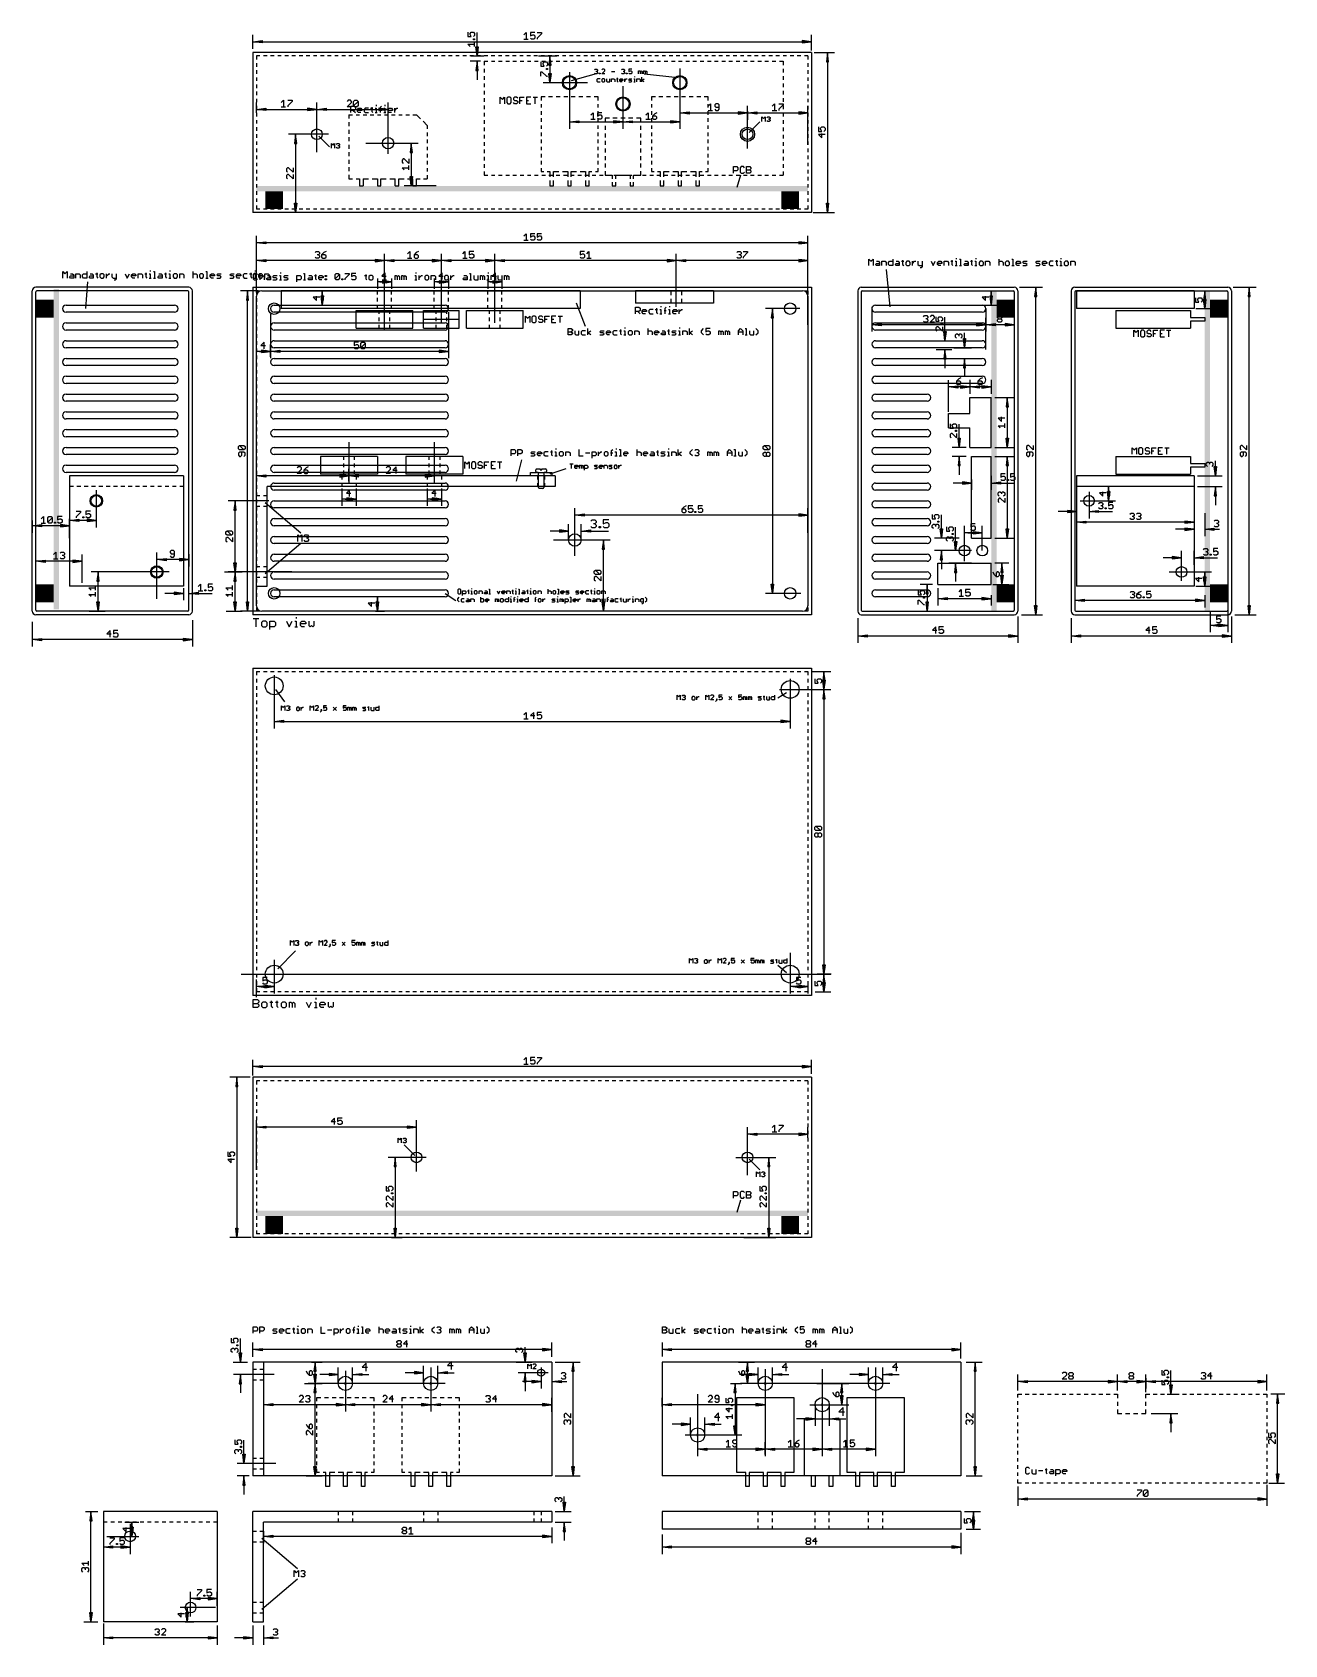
# Model space of a CAD drawing. Extents: x -62 to 290, y -289 to 164.
import ezdxf

# ---------------------------------------------------------------- set-up
doc = ezdxf.new("R2010")
doc.units = 0
for name, color, linetype in [('113', 140, 'CONTINUOUS'), ('114', 22, 'CONTINUOUS'), ('115', 5, 'CONTINUOUS'), ('27', 1, 'CONTINUOUS'), ('28', 3, 'CONTINUOUS'), ('47', 7, 'CONTINUOUS'), ('51', 53, 'CONTINUOUS')]:
    doc.layers.add(name, color=color, linetype=linetype)

# ---------------------------------------------------------------- blocks, each defined once
blk = doc.blocks.new('RECT')
blk.add_solid([(-0.5, -0.5), (0.5, -0.5), (-0.5, 0.5), (0.5, 0.5)])

msp = doc.modelspace()

# ---------------------------------------------------------------- linework, layer by layer
at = {"layer": '113'}
for p, q in [((65, 155.5), (66.0238, 155.5)), ((65, 155.5), (65, 154.4375)), ((67.0238, 155.5), (68.0476, 155.5)), ((69.0476, 155.5), (70.0714, 155.5)), ((71.0714, 155.5), (72.0952, 155.5)), ((73.0952, 155.5), (74.119, 155.5)), ((75.119, 155.5), (76.1429, 155.5)), ((77.1429, 155.5), (78.1667, 155.5)), ((79.1667, 155.5), (80.1905, 155.5)), ((81.1905, 155.5), (82.2143, 155.5)), ((83.2143, 155.5), (84.2381, 155.5)), ((85.2381, 155.5), (86.2619, 155.5)), ((87.2619, 155.5), (88.2857, 155.5)), ((89.2857, 155.5), (90.3095, 155.5)), ((91.3095, 155.5), (92.3333, 155.5)), ((93.3333, 155.5), (94.3571, 155.5)), ((95.3571, 155.5), (96.381, 155.5)), ((97.381, 155.5), (98.4048, 155.5)), ((99.4048, 155.5), (100.4286, 155.5)), ((101.4286, 155.5), (102.4524, 155.5)), ((103.4524, 155.5), (104.4762, 155.5)), ((105.4762, 155.5), (106.5, 155.5)), ((107.5, 155.5), (108.5238, 155.5)), ((109.5238, 155.5), (110.5476, 155.5)), ((111.5476, 155.5), (112.5714, 155.5)), ((113.5714, 155.5), (114.5952, 155.5)), ((115.5952, 155.5), (116.619, 155.5)), ((117.619, 155.5), (118.6429, 155.5)), ((119.6429, 155.5), (120.6667, 155.5)), ((121.6667, 155.5), (122.6905, 155.5)), ((123.6905, 155.5), (124.7143, 155.5)), ((125.7143, 155.5), (126.7381, 155.5)), ((127.7381, 155.5), (128.7619, 155.5)), ((129.7619, 155.5), (130.7857, 155.5)), ((131.7857, 155.5), (132.8095, 155.5)), ((133.8095, 155.5), (134.8333, 155.5)), ((135.8333, 155.5), (136.8571, 155.5)), ((137.8571, 155.5), (138.881, 155.5)), ((139.881, 155.5), (140.9048, 155.5)), ((141.9048, 155.5), (142.9286, 155.5)), ((143.9286, 155.5), (144.9524, 155.5)), ((145.9524, 155.5), (146.9762, 155.5)), ((147.9762, 155.5), (149, 155.5)), ((149, 155.5), (149, 154.4375)), ((65, 153.4375), (65, 152.375)), ((65, 151.375), (65, 150.3125)), ((149, 153.4375), (149, 152.375)), ((149, 151.375), (149, 150.3125)), ((65, 149.3125), (65, 148.25)), ((65, 147.25), (65, 146.1875)), ((65, 145.1875), (65, 144.125)), ((149, 149.3125), (149, 148.25)), ((149, 147.25), (149, 146.1875)), ((149, 145.1875), (149, 144.125)), ((65, 143.125), (65, 142.0625)), ((65, 141.0625), (65, 140)), ((149, 143.125), (149, 142.0625)), ((149, 141.0625), (149, 140)), ((65, 139), (65, 137.9375)), ((65, 136.9375), (65, 135.875)), ((149, 139), (149, 137.9375)), ((149, 136.9375), (149, 135.875)), ((65, 134.875), (65, 133.8125)), ((65, 132.8125), (65, 131.75)), ((149, 134.875), (149, 133.8125)), ((149, 132.8125), (149, 131.75)), ((65, 130.75), (65, 129.6875)), ((65, 128.6875), (65, 127.625)), ((149, 130.75), (149, 129.6875)), ((149, 128.6875), (149, 127.625)), ((65, 126.625), (65, 125.5625)), ((65, 124.5625), (65, 123.5)), ((65, 123.5), (66.0238, 123.5)), ((67.0238, 123.5), (68.0476, 123.5)), ((69.0476, 123.5), (70.0714, 123.5)), ((71.0714, 123.5), (72.0952, 123.5)), ((73.0952, 123.5), (74.119, 123.5)), ((75.119, 123.5), (76.1429, 123.5)), ((77.1429, 123.5), (78.1667, 123.5)), ((79.1667, 123.5), (80.1905, 123.5)), ((81.1905, 123.5), (82.2143, 123.5)), ((83.2143, 123.5), (84.2381, 123.5)), ((85.2381, 123.5), (86.2619, 123.5)), ((87.2619, 123.5), (88.2857, 123.5)), ((89.2857, 123.5), (90.3095, 123.5)), ((91.3095, 123.5), (92.3333, 123.5)), ((93.3333, 123.5), (94.3571, 123.5)), ((95.3571, 123.5), (96.381, 123.5)), ((97.381, 123.5), (98.4048, 123.5)), ((99.4048, 123.5), (100.4286, 123.5)), ((101.4286, 123.5), (102.4524, 123.5)), ((103.4524, 123.5), (104.4762, 123.5)), ((105.4762, 123.5), (106.5, 123.5)), ((107.5, 123.5), (108.5238, 123.5)), ((109.5238, 123.5), (110.5476, 123.5)), ((111.5476, 123.5), (112.5714, 123.5)), ((113.5714, 123.5), (114.5952, 123.5)), ((115.5952, 123.5), (116.619, 123.5)), ((117.619, 123.5), (118.6429, 123.5)), ((119.6429, 123.5), (120.6667, 123.5)), ((121.6667, 123.5), (122.6905, 123.5)), ((123.6905, 123.5), (124.7143, 123.5)), ((125.7143, 123.5), (126.7381, 123.5)), ((127.7381, 123.5), (128.7619, 123.5)), ((129.7619, 123.5), (130.7857, 123.5)), ((131.7857, 123.5), (132.8095, 123.5)), ((133.8095, 123.5), (134.8333, 123.5)), ((135.8333, 123.5), (136.8571, 123.5)), ((137.8571, 123.5), (138.881, 123.5)), ((139.881, 123.5), (140.9048, 123.5)), ((141.9048, 123.5), (142.9286, 123.5)), ((143.9286, 123.5), (144.9524, 123.5)), ((145.9524, 123.5), (146.9762, 123.5)), ((147.9762, 123.5), (149, 123.5)), ((149, 126.625), (149, 125.5625)), ((149, 124.5625), (149, 123.5)), ((92, 91), (8, 91)), ((8, 91), (8, 86)), ((35, 90), (35, 91)), ((39, 90), (39, 91)), ((51, 90), (51, 91)), ((55, 90), (55, 91)), ((66, 90), (66, 91)), ((70, 90), (70, 91)), ((92, 91), (92, 86)), ((264.5, 91), (231.5, 91)), ((231.5, 91), (231.5, 86)), ((264.5, 91), (264.5, 86)), ((35, 88), (35, 89)), ((35, 86), (35, 87)), ((39, 88), (39, 89)), ((39, 86), (39, 87)), ((51, 88), (51, 89)), ((51, 86), (51, 87)), ((55, 88), (55, 89)), ((55, 86), (55, 87)), ((66, 88), (66, 89)), ((66, 86), (66, 87)), ((70, 88), (70, 89)), ((70, 86), (70, 87)), ((93.5, 81), (91, 87.5)), ((92, 86), (8, 86)), ((264.5, 86), (231.5, 86)), ((88.6016, 78.6016), (88.6016, 80.3999)), ((88.6016, 80.3999), (89.5008, 80.3999)), ((88.6016, 79.5008), (89.5008, 79.5008)), ((89.5008, 78.6016), (88.6016, 78.6016)), ((89.5008, 80.3999), (89.8005, 80.1002)), ((89.8005, 79.8005), (89.5008, 79.5008)), ((89.5008, 79.5008), (89.8005, 79.201)), ((89.8005, 78.9013), (89.5008, 78.6016)), ((89.8005, 80.1002), (89.8005, 79.8005)), ((89.8005, 79.201), (89.8005, 78.9013)), ((90.4432, 79.8005), (90.4432, 78.9013)), ((90.4432, 78.9013), (90.7429, 78.6016)), ((90.7429, 78.6016), (91.6421, 78.6016)), ((91.6421, 78.6016), (91.6421, 79.8005)), ((92.5845, 79.8005), (92.2847, 79.5008)), ((92.2847, 79.5008), (92.2847, 78.9013)), ((92.2847, 78.9013), (92.5845, 78.6016)), ((93.4836, 79.8005), (92.5845, 79.8005)), ((92.5845, 78.6016), (93.4836, 78.6016)), ((94.1263, 78.6016), (94.1263, 80.3999)), ((94.1263, 79.201), (95.0255, 79.8005)), ((95.0255, 78.6016), (94.1263, 79.201)), ((97.5025, 79.5008), (97.8023, 79.8005)), ((97.8023, 79.201), (97.5025, 79.5008)), ((97.5025, 78.6016), (98.4017, 78.6016)), ((97.8023, 79.8005), (98.7014, 79.8005)), ((98.4017, 79.201), (97.8023, 79.201)), ((98.7014, 78.9013), (98.4017, 79.201)), ((98.4017, 78.6016), (98.7014, 78.9013)), ((99.3441, 79.5008), (99.6438, 79.8005)), ((99.3441, 78.9013), (99.3441, 79.5008)), ((100.543, 79.201), (99.3441, 79.201)), ((99.6438, 78.6016), (99.3441, 78.9013)), ((99.6438, 79.8005), (100.2433, 79.8005)), ((100.2433, 78.6016), (99.6438, 78.6016)), ((100.2433, 79.8005), (100.543, 79.5008)), ((100.543, 79.5008), (100.543, 79.201)), ((101.4854, 79.8005), (101.1857, 79.5008)), ((101.1857, 79.5008), (101.1857, 78.9013)), ((101.1857, 78.9013), (101.4854, 78.6016)), ((102.3846, 79.8005), (101.4854, 79.8005)), ((101.4854, 78.6016), (102.3846, 78.6016)), ((103.0272, 79.8005), (103.6267, 79.8005)), ((103.327, 80.1002), (103.327, 78.9013)), ((103.327, 78.9013), (103.6267, 78.6016)), ((104.255, 79.8005), (104.5547, 79.8005)), ((104.255, 78.6016), (104.8544, 78.6016)), ((104.5547, 80.6997), (104.5547, 80.3999)), ((104.5547, 79.8005), (104.5547, 78.6016)), ((105.7824, 79.8005), (105.4827, 79.5008)), ((105.4827, 79.5008), (105.4827, 78.9013)), ((105.4827, 78.9013), (105.7824, 78.6016)), ((106.3818, 79.8005), (105.7824, 79.8005)), ((105.7824, 78.6016), (106.3818, 78.6016)), ((106.6816, 79.5008), (106.3818, 79.8005)), ((106.3818, 78.6016), (106.6816, 78.9013)), ((106.6816, 78.9013), (106.6816, 79.5008)), ((107.3243, 78.6016), (107.3243, 79.8005)), ((107.3243, 79.8005), (108.2234, 79.8005)), ((108.2234, 79.8005), (108.5231, 79.5008)), ((108.5231, 79.5008), (108.5231, 78.6016)), ((111.0074, 80.3999), (111.0074, 78.6016)), ((111.0074, 79.5008), (111.3071, 79.8005)), ((111.3071, 79.8005), (111.9066, 79.8005)), ((111.9066, 79.8005), (112.2063, 79.5008)), ((112.2063, 79.5008), (112.2063, 78.6016)), ((112.849, 79.5008), (113.1487, 79.8005)), ((112.849, 78.9013), (112.849, 79.5008)), ((114.0479, 79.201), (112.849, 79.201)), ((113.1487, 78.6016), (112.849, 78.9013)), ((113.1487, 79.8005), (113.7481, 79.8005)), ((113.7481, 78.6016), (113.1487, 78.6016)), ((113.7481, 79.8005), (114.0479, 79.5008)), ((114.0479, 79.5008), (114.0479, 79.201)), ((114.6905, 78.9013), (114.9903, 79.201)), ((114.9903, 78.6016), (114.6905, 78.9013)), ((114.9903, 79.8005), (115.5897, 79.8005)), ((114.9903, 79.201), (115.8894, 79.201)), ((115.8894, 78.6016), (114.9903, 78.6016)), ((115.5897, 79.8005), (115.8894, 79.5008)), ((115.8894, 79.5008), (115.8894, 78.6016)), ((116.5321, 79.8005), (117.1316, 79.8005)), ((116.8318, 80.1002), (116.8318, 78.9013)), ((116.8318, 78.9013), (117.1316, 78.6016)), ((117.7598, 79.5008), (118.0595, 79.8005)), ((118.0595, 79.201), (117.7598, 79.5008)), ((117.7598, 78.6016), (118.659, 78.6016)), ((118.0595, 79.8005), (118.9587, 79.8005)), ((118.659, 79.201), (118.0595, 79.201)), ((118.9587, 78.9013), (118.659, 79.201)), ((118.659, 78.6016), (118.9587, 78.9013)), ((119.6014, 79.8005), (119.9011, 79.8005)), ((119.6014, 78.6016), (120.2008, 78.6016)), ((119.9011, 80.6997), (119.9011, 80.3999)), ((119.9011, 79.8005), (119.9011, 78.6016)), ((120.8291, 78.6016), (120.8291, 79.8005)), ((120.8291, 79.8005), (121.7283, 79.8005)), ((121.7283, 79.8005), (122.028, 79.5008)), ((122.028, 79.5008), (122.028, 78.6016)), ((122.6707, 78.6016), (122.6707, 80.3999)), ((122.6707, 79.201), (123.5699, 79.8005)), ((123.5699, 78.6016), (122.6707, 79.201)), ((126.0469, 79.8005), (126.6463, 80.3999)), ((126.0469, 79.201), (126.0469, 79.8005)), ((126.6463, 78.6016), (126.0469, 79.201)), ((128.4735, 80.3999), (127.2746, 80.3999)), ((127.2746, 80.3999), (127.2746, 79.5008)), ((127.2746, 79.5008), (127.8741, 79.8005)), ((127.5743, 78.6016), (127.2746, 78.9013)), ((128.1738, 78.6016), (127.5743, 78.6016)), ((127.8741, 79.8005), (128.1738, 79.8005)), ((128.1738, 79.8005), (128.4735, 79.5008)), ((128.4735, 78.9013), (128.1738, 78.6016)), ((128.4735, 79.5008), (128.4735, 78.9013)), ((130.9578, 78.6016), (130.9578, 79.8005)), ((130.9578, 79.8005), (131.2575, 79.8005)), ((131.2575, 79.8005), (131.5572, 79.5008)), ((131.5572, 79.5008), (131.8569, 79.8005)), ((131.5572, 79.5008), (131.5572, 78.6016)), ((131.8569, 79.8005), (132.1567, 79.5008)), ((132.1567, 79.5008), (132.1567, 78.6016)), ((132.7993, 78.6016), (132.7993, 79.8005)), ((132.7993, 79.8005), (133.0991, 79.8005)), ((133.0991, 79.8005), (133.3988, 79.5008)), ((133.3988, 79.5008), (133.6985, 79.8005)), ((133.3988, 79.5008), (133.3988, 78.6016)), ((133.6985, 79.8005), (133.9982, 79.5008)), ((133.9982, 79.5008), (133.9982, 78.6016)), ((136.4825, 79.8005), (137.0819, 80.3999)), ((136.4825, 78.6016), (136.4825, 79.8005)), ((136.4825, 79.5008), (137.6814, 79.5008)), ((137.0819, 80.3999), (137.6814, 79.8005)), ((137.6814, 79.8005), (137.6814, 78.6016)), ((138.324, 80.3999), (138.6238, 80.3999)), ((138.324, 78.6016), (138.9235, 78.6016)), ((138.6238, 80.3999), (138.6238, 78.6016)), ((139.5518, 79.8005), (139.5518, 78.9013)), ((139.5518, 78.9013), (139.8515, 78.6016)), ((139.8515, 78.6016), (140.7507, 78.6016)), ((140.7507, 78.6016), (140.7507, 79.8005)), ((141.9928, 79.8005), (141.3933, 80.3999)), ((141.3933, 78.6016), (141.9928, 79.201)), ((141.9928, 79.201), (141.9928, 79.8005)), ((72.6016, 44.6016), (72.6016, 46.3999)), ((72.6016, 46.3999), (73.5008, 46.3999)), ((73.5008, 46.3999), (73.8005, 46.1002)), ((73.8005, 45.5008), (73.5008, 45.201)), ((73.8005, 46.1002), (73.8005, 45.5008)), ((74.4432, 44.6016), (74.4432, 46.3999)), ((74.4432, 46.3999), (75.3423, 46.3999)), ((75.3423, 46.3999), (75.6421, 46.1002)), ((75.6421, 45.5008), (75.3423, 45.201)), ((75.6421, 46.1002), (75.6421, 45.5008)), ((78.1263, 45.5008), (78.426, 45.8005)), ((78.426, 45.201), (78.1263, 45.5008)), ((78.426, 45.8005), (79.3252, 45.8005)), ((79.9679, 45.5008), (80.2676, 45.8005)), ((79.9679, 44.9013), (79.9679, 45.5008)), ((80.2676, 45.8005), (80.8671, 45.8005)), ((80.8671, 45.8005), (81.1668, 45.5008)), ((81.1668, 45.5008), (81.1668, 45.201)), ((82.1092, 45.8005), (81.8095, 45.5008)), ((81.8095, 45.5008), (81.8095, 44.9013)), ((83.0084, 45.8005), (82.1092, 45.8005)), ((83.651, 45.8005), (84.2505, 45.8005)), ((83.9508, 46.1002), (83.9508, 44.9013)), ((84.8787, 45.8005), (85.1785, 45.8005)), ((85.1785, 46.6997), (85.1785, 46.3999)), ((85.1785, 45.8005), (85.1785, 44.6016)), ((86.4062, 45.8005), (86.1065, 45.5008)), ((86.1065, 45.5008), (86.1065, 44.9013)), ((87.0056, 45.8005), (86.4062, 45.8005)), ((87.3054, 45.5008), (87.0056, 45.8005)), ((87.3054, 44.9013), (87.3054, 45.5008)), ((87.948, 44.6016), (87.948, 45.8005)), ((87.948, 45.8005), (88.8472, 45.8005)), ((88.8472, 45.8005), (89.1469, 45.5008)), ((89.1469, 45.5008), (89.1469, 44.6016)), ((91.6312, 46.3999), (91.6312, 44.6016)), ((93.4728, 45.5008), (94.6716, 45.5008)), ((95.3143, 44.0022), (95.3143, 45.8005)), ((95.3143, 45.8005), (96.2135, 45.8005)), ((96.2135, 45.8005), (96.5132, 45.5008)), ((96.5132, 45.5008), (96.5132, 44.9013)), ((97.1559, 44.6016), (97.1559, 45.8005)), ((97.1559, 45.201), (97.7553, 45.8005)), ((97.7553, 45.8005), (98.0551, 45.8005)), ((98.9903, 45.8005), (98.6905, 45.5008)), ((98.6905, 45.5008), (98.6905, 44.9013)), ((99.5897, 45.8005), (98.9903, 45.8005)), ((99.8894, 45.5008), (99.5897, 45.8005)), ((99.8894, 44.9013), (99.8894, 45.5008)), ((100.5321, 45.5008), (101.1316, 45.5008)), ((100.8318, 46.1002), (101.1316, 46.3999)), ((100.8318, 44.6016), (100.8318, 46.1002)), ((101.7598, 45.8005), (102.0595, 45.8005)), ((102.0595, 46.6997), (102.0595, 46.3999)), ((102.0595, 45.8005), (102.0595, 44.6016)), ((102.9875, 46.3999), (103.2873, 46.3999)), ((103.2873, 46.3999), (103.2873, 44.6016)), ((104.2153, 45.5008), (104.515, 45.8005)), ((104.2153, 44.9013), (104.2153, 45.5008)), ((104.515, 45.8005), (105.1144, 45.8005)), ((105.1144, 45.8005), (105.4141, 45.5008)), ((105.4141, 45.5008), (105.4141, 45.201)), ((107.8984, 46.3999), (107.8984, 44.6016)), ((107.8984, 45.5008), (108.1981, 45.8005)), ((108.1981, 45.8005), (108.7976, 45.8005)), ((108.7976, 45.8005), (109.0973, 45.5008)), ((109.0973, 45.5008), (109.0973, 44.6016)), ((109.74, 45.5008), (110.0397, 45.8005)), ((109.74, 44.9013), (109.74, 45.5008)), ((110.0397, 45.8005), (110.6391, 45.8005)), ((110.6391, 45.8005), (110.9389, 45.5008)), ((110.9389, 45.5008), (110.9389, 45.201)), ((111.8813, 45.8005), (112.4807, 45.8005)), ((112.4807, 45.8005), (112.7804, 45.5008)), ((112.7804, 45.5008), (112.7804, 44.6016)), ((113.4231, 45.8005), (114.0226, 45.8005)), ((113.7228, 46.1002), (113.7228, 44.9013)), ((114.6508, 45.5008), (114.9506, 45.8005)), ((114.9506, 45.201), (114.6508, 45.5008)), ((114.9506, 45.8005), (115.8497, 45.8005)), ((116.4924, 45.8005), (116.7921, 45.8005)), ((116.7921, 46.6997), (116.7921, 46.3999)), ((116.7921, 45.8005), (116.7921, 44.6016)), ((117.7201, 44.6016), (117.7201, 45.8005)), ((117.7201, 45.8005), (118.6193, 45.8005)), ((118.6193, 45.8005), (118.919, 45.5008)), ((118.919, 45.5008), (118.919, 44.6016)), ((119.5617, 44.6016), (119.5617, 46.3999)), ((119.5617, 45.201), (120.4609, 45.8005)), ((122.9379, 45.8005), (123.5374, 46.3999)), ((122.9379, 45.201), (122.9379, 45.8005)), ((124.1656, 46.1002), (124.4653, 46.3999)), ((124.4653, 46.3999), (125.0648, 46.3999)), ((125.0648, 45.5008), (124.7651, 45.5008)), ((125.0648, 46.3999), (125.3645, 46.1002)), ((125.3645, 45.8005), (125.0648, 45.5008)), ((125.0648, 45.5008), (125.3645, 45.201)), ((125.3645, 46.1002), (125.3645, 45.8005)), ((127.8488, 44.6016), (127.8488, 45.8005)), ((127.8488, 45.8005), (128.1485, 45.8005)), ((128.1485, 45.8005), (128.4482, 45.5008)), ((128.4482, 45.5008), (128.7479, 45.8005)), ((128.4482, 45.5008), (128.4482, 44.6016)), ((128.7479, 45.8005), (129.0477, 45.5008)), ((129.0477, 45.5008), (129.0477, 44.6016)), ((129.6903, 44.6016), (129.6903, 45.8005)), ((129.6903, 45.8005), (129.9901, 45.8005)), ((129.9901, 45.8005), (130.2898, 45.5008)), ((130.2898, 45.5008), (130.5895, 45.8005)), ((130.2898, 45.5008), (130.2898, 44.6016)), ((130.5895, 45.8005), (130.8892, 45.5008)), ((130.8892, 45.5008), (130.8892, 44.6016)), ((133.3735, 45.8005), (133.9729, 46.3999)), ((133.3735, 44.6016), (133.3735, 45.8005)), ((133.3735, 45.5008), (134.5724, 45.5008)), ((133.9729, 46.3999), (134.5724, 45.8005)), ((134.5724, 45.8005), (134.5724, 44.6016)), ((135.2151, 46.3999), (135.5148, 46.3999)), ((135.5148, 46.3999), (135.5148, 44.6016)), ((136.4428, 45.8005), (136.4428, 44.9013)), ((137.6417, 44.6016), (137.6417, 45.8005)), ((138.8838, 45.8005), (138.2843, 46.3999)), ((138.8838, 45.201), (138.8838, 45.8005)), ((73.5008, 45.201), (72.6016, 45.201)), ((75.5, 43.5), (74, 37.5)), ((75.3423, 45.201), (74.4432, 45.201)), ((78.1263, 44.6016), (79.0255, 44.6016)), ((79.0255, 45.201), (78.426, 45.201)), ((79.3252, 44.9013), (79.0255, 45.201)), ((79.0255, 44.6016), (79.3252, 44.9013)), ((81.1668, 45.201), (79.9679, 45.201)), ((80.2676, 44.6016), (79.9679, 44.9013)), ((80.8671, 44.6016), (80.2676, 44.6016)), ((81.8095, 44.9013), (82.1092, 44.6016)), ((82.1092, 44.6016), (83.0084, 44.6016)), ((83.9508, 44.9013), (84.2505, 44.6016)), ((84.8787, 44.6016), (85.4782, 44.6016)), ((86.1065, 44.9013), (86.4062, 44.6016)), ((86.4062, 44.6016), (87.0056, 44.6016)), ((87.0056, 44.6016), (87.3054, 44.9013)), ((91.6312, 44.6016), (92.8301, 44.6016)), ((96.2135, 44.6016), (95.3143, 44.6016)), ((96.5132, 44.9013), (96.2135, 44.6016)), ((98.6905, 44.9013), (98.9903, 44.6016)), ((98.9903, 44.6016), (99.5897, 44.6016)), ((99.5897, 44.6016), (99.8894, 44.9013)), ((101.7598, 44.6016), (102.3593, 44.6016)), ((102.9875, 44.6016), (103.587, 44.6016)), ((105.4141, 45.201), (104.2153, 45.201)), ((104.515, 44.6016), (104.2153, 44.9013)), ((105.1144, 44.6016), (104.515, 44.6016)), ((110.9389, 45.201), (109.74, 45.201)), ((110.0397, 44.6016), (109.74, 44.9013)), ((110.6391, 44.6016), (110.0397, 44.6016)), ((111.5815, 44.9013), (111.8813, 45.201)), ((111.8813, 44.6016), (111.5815, 44.9013)), ((111.8813, 45.201), (112.7804, 45.201)), ((112.7804, 44.6016), (111.8813, 44.6016)), ((113.7228, 44.9013), (114.0226, 44.6016)), ((114.6508, 44.6016), (115.55, 44.6016)), ((115.55, 45.201), (114.9506, 45.201)), ((115.8497, 44.9013), (115.55, 45.201)), ((115.55, 44.6016), (115.8497, 44.9013)), ((116.4924, 44.6016), (117.0918, 44.6016)), ((120.4609, 44.6016), (119.5617, 45.201)), ((123.5374, 44.6016), (122.9379, 45.201)), ((124.4653, 44.6016), (124.1656, 44.9013)), ((125.0648, 44.6016), (124.4653, 44.6016)), ((125.3645, 44.9013), (125.0648, 44.6016)), ((125.3645, 45.201), (125.3645, 44.9013)), ((135.2151, 44.6016), (135.8145, 44.6016)), ((136.4428, 44.9013), (136.7425, 44.6016)), ((136.7425, 44.6016), (137.6417, 44.6016)), ((138.2843, 44.6016), (138.8838, 45.201)), ((-51.5, 39), (-51.5, 36)), ((-19.5, 39), (-51.5, 39)), ((-19.5, 39), (-19.5, 36)), ((25, 39), (1, 39)), ((1, 33.5), (1, 39)), ((29, 39), (25, 39)), ((25, 39), (25, 38)), ((25, 37), (25, 36)), ((49, 39), (29, 39)), ((29, 39), (29, 38)), ((29, 37), (29, 36)), ((53, 39), (49, 39)), ((49, 39), (49, 38)), ((49, 37), (49, 36)), ((80, 39), (53, 39)), ((53, 39), (53, 38)), ((53, 37), (53, 36)), ((82, 39), (80, 39)), ((80, 39), (80, 38)), ((80, 37), (80, 36)), ((85, 39), (82, 39)), ((82, 39), (82, 38)), ((82, 37), (82, 36)), ((85, 39), (85, 36)), ((231.5, 39), (231.5, 36)), ((264.5, 39), (231.5, 39)), ((264.5, 39), (264.5, 36)), ((-50.4375, 36), (-51.5, 36)), ((-51.5, 36), (-51.5, 8)), ((-48.375, 36), (-49.4375, 36)), ((-46.3125, 36), (-47.375, 36)), ((-44.25, 36), (-45.3125, 36)), ((-42.1875, 36), (-43.25, 36)), ((-40.125, 36), (-41.1875, 36)), ((-38.0625, 36), (-39.125, 36)), ((-36, 36), (-37.0625, 36)), ((-33.9375, 36), (-35, 36)), ((-31.875, 36), (-32.9375, 36)), ((-29.8125, 36), (-30.875, 36)), ((-27.75, 36), (-28.8125, 36)), ((-25.6875, 36), (-26.75, 36)), ((-23.625, 36), (-24.6875, 36)), ((-21.5625, 36), (-22.625, 36)), ((-19.5, 36), (-20.5625, 36)), ((-19.5, 36), (-19.5, 8)), ((1, 30.5), (1, 33.5)), ((1, 33.5), (2, 33.5)), ((3, 33.5), (4, 33.5)), ((25, 36), (4, 36)), ((4, 33.5), (4, 36)), ((4, 30.5), (4, 33.5)), ((29, 36), (25, 36)), ((49, 36), (29, 36)), ((53, 36), (49, 36)), ((80, 36), (53, 36)), ((82, 36), (80, 36)), ((85, 36), (82, 36)), ((264.5, 36), (231.5, 36)), ((231.5, 36), (231.5, 8)), ((264.5, 36), (264.5, 8)), ((1, 13.5), (1, 30.5)), ((1, 30.5), (2, 30.5)), ((3, 30.5), (4, 30.5)), ((3.5, 31.5), (13.5, 23)), ((4, 13.5), (4, 30.5)), ((13.5, 20), (3.5, 11.5)), ((12.6016, 20.6016), (12.6016, 22.3999)), ((12.6016, 22.3999), (13.201, 21.8005)), ((13.201, 21.8005), (13.8005, 22.3999)), ((13.8005, 22.3999), (13.8005, 20.6016)), ((14.4432, 22.1002), (14.7429, 22.3999)), ((14.7429, 20.6016), (14.4432, 20.9013)), ((14.7429, 22.3999), (15.3423, 22.3999)), ((15.3423, 20.6016), (14.7429, 20.6016)), ((15.3423, 21.5008), (15.0426, 21.5008)), ((15.3423, 22.3999), (15.6421, 22.1002)), ((15.6421, 21.8005), (15.3423, 21.5008)), ((15.3423, 21.5008), (15.6421, 21.201)), ((15.6421, 20.9013), (15.3423, 20.6016)), ((15.6421, 22.1002), (15.6421, 21.8005)), ((15.6421, 21.201), (15.6421, 20.9013)), ((1, 10.5), (1, 13.5)), ((1, 13.5), (2, 13.5)), ((1, 8), (1, 10.5)), ((1, 10.5), (2, 10.5)), ((3, 13.5), (4, 13.5)), ((3, 10.5), (4, 10.5)), ((4, 10.5), (4, 13.5)), ((4, 8), (4, 10.5)), ((-19.5, 8), (-51.5, 8)), ((1, 8), (4, 8)), ((264.5, 8), (231.5, 8)), ((0.1016, -201.8984), (0.1016, -200.1001)), ((0.1016, -200.1001), (1.0008, -200.1001)), ((1.0008, -201.299), (0.1016, -201.299)), ((1.0008, -200.1001), (1.3005, -200.3998)), ((1.3005, -200.9992), (1.0008, -201.299)), ((1.3005, -200.3998), (1.3005, -200.9992)), ((1.9432, -201.8984), (1.9432, -200.1001)), ((1.9432, -200.1001), (2.8423, -200.1001)), ((2.8423, -201.299), (1.9432, -201.299)), ((2.8423, -200.1001), (3.1421, -200.3998)), ((3.1421, -200.9992), (2.8423, -201.299)), ((3.1421, -200.3998), (3.1421, -200.9992)), ((5.6263, -200.9992), (5.926, -200.6995)), ((5.926, -201.299), (5.6263, -200.9992)), ((5.6263, -201.8984), (6.5255, -201.8984)), ((5.926, -200.6995), (6.8252, -200.6995)), ((6.5255, -201.299), (5.926, -201.299)), ((6.8252, -201.5987), (6.5255, -201.299)), ((6.5255, -201.8984), (6.8252, -201.5987)), ((7.4679, -200.9992), (7.7676, -200.6995)), ((7.4679, -201.5987), (7.4679, -200.9992)), ((8.6668, -201.299), (7.4679, -201.299)), ((7.7676, -201.8984), (7.4679, -201.5987)), ((7.7676, -200.6995), (8.3671, -200.6995)), ((8.3671, -201.8984), (7.7676, -201.8984)), ((8.3671, -200.6995), (8.6668, -200.9992)), ((8.6668, -200.9992), (8.6668, -201.299)), ((9.6092, -200.6995), (9.3095, -200.9992)), ((9.3095, -200.9992), (9.3095, -201.5987)), ((9.3095, -201.5987), (9.6092, -201.8984)), ((10.5084, -200.6995), (9.6092, -200.6995)), ((9.6092, -201.8984), (10.5084, -201.8984)), ((11.151, -200.6995), (11.7505, -200.6995)), ((11.4508, -200.3998), (11.4508, -201.5987)), ((11.4508, -201.5987), (11.7505, -201.8984)), ((12.3787, -200.6995), (12.6785, -200.6995)), ((12.3787, -201.8984), (12.9782, -201.8984)), ((12.6785, -199.8003), (12.6785, -200.1001)), ((12.6785, -200.6995), (12.6785, -201.8984)), ((13.9062, -200.6995), (13.6065, -200.9992)), ((13.6065, -200.9992), (13.6065, -201.5987)), ((13.6065, -201.5987), (13.9062, -201.8984)), ((14.5056, -200.6995), (13.9062, -200.6995)), ((13.9062, -201.8984), (14.5056, -201.8984)), ((14.8054, -200.9992), (14.5056, -200.6995)), ((14.5056, -201.8984), (14.8054, -201.5987)), ((14.8054, -201.5987), (14.8054, -200.9992)), ((15.448, -201.8984), (15.448, -200.6995)), ((15.448, -200.6995), (16.3472, -200.6995)), ((16.3472, -200.6995), (16.6469, -200.9992)), ((16.6469, -200.9992), (16.6469, -201.8984)), ((19.1312, -200.1001), (19.1312, -201.8984)), ((19.1312, -201.8984), (20.3301, -201.8984)), ((20.9728, -200.9992), (22.1716, -200.9992)), ((22.8143, -202.4978), (22.8143, -200.6995)), ((22.8143, -200.6995), (23.7135, -200.6995)), ((23.7135, -201.8984), (22.8143, -201.8984)), ((23.7135, -200.6995), (24.0132, -200.9992)), ((24.0132, -201.5987), (23.7135, -201.8984)), ((24.0132, -200.9992), (24.0132, -201.5987)), ((24.6559, -201.8984), (24.6559, -200.6995)), ((24.6559, -201.299), (25.2553, -200.6995)), ((25.2553, -200.6995), (25.5551, -200.6995)), ((26.4903, -200.6995), (26.1905, -200.9992)), ((26.1905, -200.9992), (26.1905, -201.5987)), ((26.1905, -201.5987), (26.4903, -201.8984)), ((27.0897, -200.6995), (26.4903, -200.6995)), ((26.4903, -201.8984), (27.0897, -201.8984)), ((27.3894, -200.9992), (27.0897, -200.6995)), ((27.0897, -201.8984), (27.3894, -201.5987)), ((27.3894, -201.5987), (27.3894, -200.9992)), ((28.0321, -200.9992), (28.6316, -200.9992)), ((28.3318, -200.3998), (28.6316, -200.1001)), ((28.3318, -201.8984), (28.3318, -200.3998)), ((29.2598, -200.6995), (29.5595, -200.6995)), ((29.2598, -201.8984), (29.8593, -201.8984)), ((29.5595, -199.8003), (29.5595, -200.1001)), ((29.5595, -200.6995), (29.5595, -201.8984)), ((30.4875, -200.1001), (30.7873, -200.1001)), ((30.4875, -201.8984), (31.087, -201.8984)), ((30.7873, -200.1001), (30.7873, -201.8984)), ((31.7153, -200.9992), (32.015, -200.6995)), ((31.7153, -201.5987), (31.7153, -200.9992)), ((32.9141, -201.299), (31.7153, -201.299)), ((32.015, -201.8984), (31.7153, -201.5987)), ((32.015, -200.6995), (32.6144, -200.6995)), ((32.6144, -201.8984), (32.015, -201.8984)), ((32.6144, -200.6995), (32.9141, -200.9992)), ((32.9141, -200.9992), (32.9141, -201.299)), ((35.3984, -200.1001), (35.3984, -201.8984)), ((35.3984, -200.9992), (35.6981, -200.6995)), ((35.6981, -200.6995), (36.2976, -200.6995)), ((36.2976, -200.6995), (36.5973, -200.9992)), ((36.5973, -200.9992), (36.5973, -201.8984)), ((37.24, -200.9992), (37.5397, -200.6995)), ((37.24, -201.5987), (37.24, -200.9992)), ((38.4389, -201.299), (37.24, -201.299)), ((37.5397, -201.8984), (37.24, -201.5987)), ((37.5397, -200.6995), (38.1391, -200.6995)), ((38.1391, -201.8984), (37.5397, -201.8984)), ((38.1391, -200.6995), (38.4389, -200.9992)), ((38.4389, -200.9992), (38.4389, -201.299)), ((39.0815, -201.5987), (39.3813, -201.299)), ((39.3813, -201.8984), (39.0815, -201.5987)), ((39.3813, -200.6995), (39.9807, -200.6995)), ((39.3813, -201.299), (40.2804, -201.299)), ((40.2804, -201.8984), (39.3813, -201.8984)), ((39.9807, -200.6995), (40.2804, -200.9992)), ((40.2804, -200.9992), (40.2804, -201.8984)), ((40.9231, -200.6995), (41.5226, -200.6995)), ((41.2228, -200.3998), (41.2228, -201.5987)), ((41.2228, -201.5987), (41.5226, -201.8984)), ((42.1508, -200.9992), (42.4506, -200.6995)), ((42.4506, -201.299), (42.1508, -200.9992)), ((42.1508, -201.8984), (43.05, -201.8984)), ((42.4506, -200.6995), (43.3497, -200.6995)), ((43.05, -201.299), (42.4506, -201.299)), ((43.3497, -201.5987), (43.05, -201.299)), ((43.05, -201.8984), (43.3497, -201.5987)), ((43.9924, -200.6995), (44.2921, -200.6995)), ((43.9924, -201.8984), (44.5918, -201.8984)), ((44.2921, -199.8003), (44.2921, -200.1001)), ((44.2921, -200.6995), (44.2921, -201.8984)), ((45.2201, -201.8984), (45.2201, -200.6995)), ((45.2201, -200.6995), (46.1193, -200.6995)), ((46.1193, -200.6995), (46.419, -200.9992)), ((46.419, -200.9992), (46.419, -201.8984)), ((47.0617, -201.8984), (47.0617, -200.1001)), ((47.0617, -201.299), (47.9609, -200.6995)), ((47.9609, -201.8984), (47.0617, -201.299)), ((50.4379, -200.6995), (51.0374, -200.1001)), ((50.4379, -201.299), (50.4379, -200.6995)), ((51.0374, -201.8984), (50.4379, -201.299)), ((51.6656, -200.3998), (51.9653, -200.1001)), ((51.9653, -201.8984), (51.6656, -201.5987)), ((51.9653, -200.1001), (52.5648, -200.1001)), ((52.5648, -201.8984), (51.9653, -201.8984)), ((52.5648, -200.9992), (52.2651, -200.9992)), ((52.5648, -200.1001), (52.8645, -200.3998)), ((52.8645, -200.6995), (52.5648, -200.9992)), ((52.5648, -200.9992), (52.8645, -201.299)), ((52.8645, -201.5987), (52.5648, -201.8984)), ((52.8645, -200.3998), (52.8645, -200.6995)), ((52.8645, -201.299), (52.8645, -201.5987)), ((55.3488, -201.8984), (55.3488, -200.6995)), ((55.3488, -200.6995), (55.6485, -200.6995)), ((55.6485, -200.6995), (55.9482, -200.9992)), ((55.9482, -200.9992), (56.2479, -200.6995)), ((55.9482, -200.9992), (55.9482, -201.8984)), ((56.2479, -200.6995), (56.5477, -200.9992)), ((56.5477, -200.9992), (56.5477, -201.8984)), ((57.1903, -201.8984), (57.1903, -200.6995)), ((57.1903, -200.6995), (57.4901, -200.6995)), ((57.4901, -200.6995), (57.7898, -200.9992)), ((57.7898, -200.9992), (58.0895, -200.6995)), ((57.7898, -200.9992), (57.7898, -201.8984)), ((58.0895, -200.6995), (58.3892, -200.9992)), ((58.3892, -200.9992), (58.3892, -201.8984)), ((60.8735, -200.6995), (61.4729, -200.1001)), ((60.8735, -201.8984), (60.8735, -200.6995)), ((60.8735, -200.9992), (62.0724, -200.9992)), ((61.4729, -200.1001), (62.0724, -200.6995)), ((62.0724, -200.6995), (62.0724, -201.8984)), ((62.7151, -200.1001), (63.0148, -200.1001)), ((62.7151, -201.8984), (63.3145, -201.8984)), ((63.0148, -200.1001), (63.0148, -201.8984)), ((63.9428, -200.6995), (63.9428, -201.5987)), ((63.9428, -201.5987), (64.2425, -201.8984)), ((64.2425, -201.8984), (65.1417, -201.8984)), ((65.1417, -201.8984), (65.1417, -200.6995)), ((66.3838, -200.6995), (65.7843, -200.1001)), ((65.7843, -201.8984), (66.3838, -201.299)), ((66.3838, -201.299), (66.3838, -200.6995)), ((115.1016, -201.8984), (115.1016, -200.1001)), ((115.1016, -200.1001), (116.0008, -200.1001)), ((115.1016, -200.9992), (116.0008, -200.9992)), ((116.0008, -201.8984), (115.1016, -201.8984)), ((116.0008, -200.1001), (116.3005, -200.3998)), ((116.3005, -200.6995), (116.0008, -200.9992)), ((116.0008, -200.9992), (116.3005, -201.299)), ((116.3005, -201.5987), (116.0008, -201.8984)), ((116.3005, -200.3998), (116.3005, -200.6995)), ((116.3005, -201.299), (116.3005, -201.5987)), ((116.9432, -200.6995), (116.9432, -201.5987)), ((116.9432, -201.5987), (117.2429, -201.8984)), ((117.2429, -201.8984), (118.1421, -201.8984)), ((118.1421, -201.8984), (118.1421, -200.6995)), ((119.0845, -200.6995), (118.7847, -200.9992)), ((118.7847, -200.9992), (118.7847, -201.5987)), ((118.7847, -201.5987), (119.0845, -201.8984)), ((119.9836, -200.6995), (119.0845, -200.6995)), ((119.0845, -201.8984), (119.9836, -201.8984)), ((120.6263, -201.8984), (120.6263, -200.1001)), ((120.6263, -201.299), (121.5255, -200.6995)), ((121.5255, -201.8984), (120.6263, -201.299)), ((124.0025, -200.9992), (124.3023, -200.6995)), ((124.3023, -201.299), (124.0025, -200.9992)), ((124.0025, -201.8984), (124.9017, -201.8984)), ((124.3023, -200.6995), (125.2014, -200.6995)), ((124.9017, -201.299), (124.3023, -201.299)), ((125.2014, -201.5987), (124.9017, -201.299)), ((124.9017, -201.8984), (125.2014, -201.5987)), ((125.8441, -200.9992), (126.1438, -200.6995)), ((125.8441, -201.5987), (125.8441, -200.9992)), ((127.043, -201.299), (125.8441, -201.299)), ((126.1438, -201.8984), (125.8441, -201.5987)), ((126.1438, -200.6995), (126.7433, -200.6995)), ((126.7433, -201.8984), (126.1438, -201.8984)), ((126.7433, -200.6995), (127.043, -200.9992)), ((127.043, -200.9992), (127.043, -201.299)), ((127.9854, -200.6995), (127.6857, -200.9992)), ((127.6857, -200.9992), (127.6857, -201.5987)), ((127.6857, -201.5987), (127.9854, -201.8984)), ((128.8846, -200.6995), (127.9854, -200.6995)), ((127.9854, -201.8984), (128.8846, -201.8984)), ((129.5272, -200.6995), (130.1267, -200.6995)), ((129.827, -200.3998), (129.827, -201.5987)), ((129.827, -201.5987), (130.1267, -201.8984)), ((130.755, -200.6995), (131.0547, -200.6995)), ((130.755, -201.8984), (131.3544, -201.8984)), ((131.0547, -199.8003), (131.0547, -200.1001)), ((131.0547, -200.6995), (131.0547, -201.8984)), ((132.2824, -200.6995), (131.9827, -200.9992)), ((131.9827, -200.9992), (131.9827, -201.5987)), ((131.9827, -201.5987), (132.2824, -201.8984)), ((132.8818, -200.6995), (132.2824, -200.6995)), ((132.2824, -201.8984), (132.8818, -201.8984)), ((133.1816, -200.9992), (132.8818, -200.6995)), ((132.8818, -201.8984), (133.1816, -201.5987)), ((133.1816, -201.5987), (133.1816, -200.9992)), ((133.8243, -201.8984), (133.8243, -200.6995)), ((133.8243, -200.6995), (134.7234, -200.6995)), ((134.7234, -200.6995), (135.0231, -200.9992)), ((135.0231, -200.9992), (135.0231, -201.8984)), ((137.5074, -200.1001), (137.5074, -201.8984)), ((137.5074, -200.9992), (137.8071, -200.6995)), ((137.8071, -200.6995), (138.4066, -200.6995)), ((138.4066, -200.6995), (138.7063, -200.9992)), ((138.7063, -200.9992), (138.7063, -201.8984)), ((139.349, -200.9992), (139.6487, -200.6995)), ((139.349, -201.5987), (139.349, -200.9992)), ((140.5479, -201.299), (139.349, -201.299)), ((139.6487, -201.8984), (139.349, -201.5987)), ((139.6487, -200.6995), (140.2481, -200.6995)), ((140.2481, -201.8984), (139.6487, -201.8984)), ((140.2481, -200.6995), (140.5479, -200.9992)), ((140.5479, -200.9992), (140.5479, -201.299)), ((141.1905, -201.5987), (141.4903, -201.299)), ((141.4903, -201.8984), (141.1905, -201.5987)), ((141.4903, -200.6995), (142.0897, -200.6995)), ((141.4903, -201.299), (142.3894, -201.299)), ((142.3894, -201.8984), (141.4903, -201.8984)), ((142.0897, -200.6995), (142.3894, -200.9992)), ((142.3894, -200.9992), (142.3894, -201.8984)), ((143.0321, -200.6995), (143.6316, -200.6995)), ((143.3318, -200.3998), (143.3318, -201.5987)), ((143.3318, -201.5987), (143.6316, -201.8984)), ((144.2598, -200.9992), (144.5595, -200.6995)), ((144.5595, -201.299), (144.2598, -200.9992)), ((144.2598, -201.8984), (145.159, -201.8984)), ((144.5595, -200.6995), (145.4587, -200.6995)), ((145.159, -201.299), (144.5595, -201.299)), ((145.4587, -201.5987), (145.159, -201.299)), ((145.159, -201.8984), (145.4587, -201.5987)), ((146.1014, -200.6995), (146.4011, -200.6995)), ((146.1014, -201.8984), (146.7008, -201.8984)), ((146.4011, -199.8003), (146.4011, -200.1001)), ((146.4011, -200.6995), (146.4011, -201.8984)), ((147.3291, -201.8984), (147.3291, -200.6995)), ((147.3291, -200.6995), (148.2283, -200.6995)), ((148.2283, -200.6995), (148.528, -200.9992)), ((148.528, -200.9992), (148.528, -201.8984)), ((149.1707, -201.8984), (149.1707, -200.1001)), ((149.1707, -201.299), (150.0699, -200.6995)), ((150.0699, -201.8984), (149.1707, -201.299)), ((152.5469, -200.6995), (153.1463, -200.1001)), ((152.5469, -201.299), (152.5469, -200.6995)), ((153.1463, -201.8984), (152.5469, -201.299)), ((154.9735, -200.1001), (153.7746, -200.1001)), ((153.7746, -200.1001), (153.7746, -200.9992)), ((153.7746, -200.9992), (154.3741, -200.6995)), ((154.0743, -201.8984), (153.7746, -201.5987)), ((154.6738, -201.8984), (154.0743, -201.8984)), ((154.3741, -200.6995), (154.6738, -200.6995)), ((154.6738, -200.6995), (154.9735, -200.9992)), ((154.9735, -201.5987), (154.6738, -201.8984)), ((154.9735, -200.9992), (154.9735, -201.5987)), ((157.4578, -201.8984), (157.4578, -200.6995)), ((157.4578, -200.6995), (157.7575, -200.6995)), ((157.7575, -200.6995), (158.0572, -200.9992)), ((158.0572, -200.9992), (158.3569, -200.6995)), ((158.0572, -200.9992), (158.0572, -201.8984)), ((158.3569, -200.6995), (158.6567, -200.9992)), ((158.6567, -200.9992), (158.6567, -201.8984)), ((159.2993, -201.8984), (159.2993, -200.6995)), ((159.2993, -200.6995), (159.5991, -200.6995)), ((159.5991, -200.6995), (159.8988, -200.9992)), ((159.8988, -200.9992), (160.1985, -200.6995)), ((159.8988, -200.9992), (159.8988, -201.8984)), ((160.1985, -200.6995), (160.4982, -200.9992)), ((160.4982, -200.9992), (160.4982, -201.8984)), ((162.9825, -200.6995), (163.5819, -200.1001)), ((162.9825, -201.8984), (162.9825, -200.6995)), ((162.9825, -200.9992), (164.1814, -200.9992)), ((163.5819, -200.1001), (164.1814, -200.6995)), ((164.1814, -200.6995), (164.1814, -201.8984)), ((164.824, -200.1001), (165.1238, -200.1001)), ((164.824, -201.8984), (165.4235, -201.8984)), ((165.1238, -200.1001), (165.1238, -201.8984)), ((166.0518, -200.6995), (166.0518, -201.5987)), ((166.0518, -201.5987), (166.3515, -201.8984)), ((166.3515, -201.8984), (167.2507, -201.8984)), ((167.2507, -201.8984), (167.2507, -200.6995)), ((168.4928, -200.6995), (167.8933, -200.1001)), ((167.8933, -201.8984), (168.4928, -201.299)), ((168.4928, -201.299), (168.4928, -200.6995)), ((0, -210), (0, -212)), ((3, -210), (0, -210)), ((0, -212), (0, -215)), ((0, -212), (1, -212)), ((2, -212), (3, -212)), ((84, -210), (3, -210)), ((3, -210), (3, -212)), ((3, -212), (3, -215)), ((84, -210), (84, -242)), ((199, -210), (115, -210)), ((115, -210), (115, -242)), ((199, -210), (199, -242)), ((0, -215), (0, -237)), ((0, -215), (1, -215)), ((2, -215), (3, -215)), ((3, -215), (3, -237)), ((0, -237), (0, -240)), ((0, -237), (1, -237)), ((0, -240), (0, -242)), ((0, -240), (1, -240)), ((2, -237), (3, -237)), ((2, -240), (3, -240)), ((3, -237), (3, -240)), ((3, -240), (3, -242)), ((3, -242), (0, -242)), ((84, -242), (3, -242)), ((199, -242), (115, -242)), ((-42, -252), (-42, -255)), ((-10, -252), (-42, -252)), ((-10, -252), (-10, -255)), ((24, -252), (0, -252)), ((0, -257.5), (0, -252)), ((28, -252), (24, -252)), ((24, -252), (24, -253)), ((48, -252), (28, -252)), ((28, -252), (28, -253)), ((52, -252), (48, -252)), ((48, -252), (48, -253)), ((79, -252), (52, -252)), ((52, -252), (52, -253)), ((81, -252), (79, -252)), ((79, -252), (79, -253)), ((84, -252), (81, -252)), ((81, -252), (81, -253)), ((84, -252), (84, -255)), ((199, -252), (115, -252)), ((115, -252), (115, -257)), ((142, -253), (142, -252)), ((146, -253), (146, -252)), ((158, -253), (158, -252)), ((162, -253), (162, -252)), ((173, -253), (173, -252)), ((177, -253), (177, -252)), ((199, -252), (199, -257)), ((-40.9375, -255), (-42, -255)), ((-42, -255), (-42, -283)), ((-38.875, -255), (-39.9375, -255)), ((-36.8125, -255), (-37.875, -255)), ((-34.75, -255), (-35.8125, -255)), ((-32.6875, -255), (-33.75, -255)), ((-30.625, -255), (-31.6875, -255)), ((-28.5625, -255), (-29.625, -255)), ((-26.5, -255), (-27.5625, -255)), ((-24.4375, -255), (-25.5, -255)), ((-22.375, -255), (-23.4375, -255)), ((-20.3125, -255), (-21.375, -255)), ((-18.25, -255), (-19.3125, -255)), ((-16.1875, -255), (-17.25, -255)), ((-14.125, -255), (-15.1875, -255)), ((-12.0625, -255), (-13.125, -255)), ((-10, -255), (-11.0625, -255)), ((-10, -255), (-10, -283)), ((0, -260.5), (0, -257.5)), ((0, -257.5), (1, -257.5)), ((2, -257.5), (3, -257.5)), ((24, -255), (3, -255)), ((3, -257.5), (3, -255)), ((3, -260.5), (3, -257.5)), ((24, -254), (24, -255)), ((28, -255), (24, -255)), ((28, -254), (28, -255)), ((48, -255), (28, -255)), ((48, -254), (48, -255)), ((52, -255), (48, -255)), ((52, -254), (52, -255)), ((79, -255), (52, -255)), ((79, -254), (79, -255)), ((81, -255), (79, -255)), ((81, -254), (81, -255)), ((84, -255), (81, -255)), ((199, -257), (115, -257)), ((142, -255), (142, -254)), ((142, -257), (142, -256)), ((146, -255), (146, -254)), ((146, -257), (146, -256)), ((158, -255), (158, -254)), ((158, -257), (158, -256)), ((162, -255), (162, -254)), ((162, -257), (162, -256)), ((173, -255), (173, -254)), ((173, -257), (173, -256)), ((177, -255), (177, -254)), ((177, -257), (177, -256)), ((0, -277.5), (0, -260.5)), ((0, -260.5), (1, -260.5)), ((2, -260.5), (3, -260.5)), ((3, -277.5), (3, -260.5)), ((0, -280.5), (0, -277.5)), ((0, -277.5), (1, -277.5)), ((0, -283), (0, -280.5)), ((0, -280.5), (1, -280.5)), ((2, -277.5), (3, -277.5)), ((2, -280.5), (3, -280.5)), ((3, -280.5), (3, -277.5)), ((3, -283), (3, -280.5)), ((-10, -283), (-42, -283)), ((0, -283), (3, -283))]:
    msp.add_line(p, q, dxfattribs=at)
for centre, radius in [((89, 149.5), 2), ((120, 149.5), 2), ((104, 143.5), 2), ((139, 135), 2), ((-44, 32), 1.5), ((235, 32), 1.5), ((-27, 12), 1.5), ((261, 12), 1.5), ((81, -213), 1), ((26, -216), 2), ((50, -216), 2), ((144, -216), 2), ((175, -216), 2), ((160, -222), 2), ((125, -230.5), 2), ((-34.5, -259), 1.5), ((-17.5, -279), 1.5)]:
    msp.add_circle(centre, radius, dxfattribs=at)
at = {"layer": '114'}
for p, q in [((215, -219), (216.0714, -219)), ((215, -220), (215, -219)), ((215, -222), (215, -221)), ((217.0714, -219), (218.1429, -219)), ((219.1429, -219), (220.2143, -219)), ((221.2143, -219), (222.2857, -219)), ((223.2857, -219), (224.3571, -219)), ((225.3571, -219), (226.4286, -219)), ((227.4286, -219), (228.5, -219)), ((229.5, -219), (230.5714, -219)), ((231.5714, -219), (232.6429, -219)), ((233.6429, -219), (234.7143, -219)), ((235.7143, -219), (236.7857, -219)), ((237.7857, -219), (238.8571, -219)), ((239.8571, -219), (240.9286, -219)), ((241.9286, -219), (243, -219)), ((243, -219), (243, -220.1667)), ((243, -221.1667), (243, -222.3333)), ((251, -220.1667), (251, -219)), ((251, -219), (252.0588, -219)), ((251, -222.3333), (251, -221.1667)), ((253.0588, -219), (254.1176, -219)), ((255.1176, -219), (256.1765, -219)), ((257.1765, -219), (258.2353, -219)), ((259.2353, -219), (260.2941, -219)), ((261.2941, -219), (262.3529, -219)), ((263.3529, -219), (264.4118, -219)), ((265.4118, -219), (266.4706, -219)), ((267.4706, -219), (268.5294, -219)), ((269.5294, -219), (270.5882, -219)), ((271.5882, -219), (272.6471, -219)), ((273.6471, -219), (274.7059, -219)), ((275.7059, -219), (276.7647, -219)), ((277.7647, -219), (278.8235, -219)), ((279.8235, -219), (280.8824, -219)), ((281.8824, -219), (282.9412, -219)), ((283.9412, -219), (285, -219)), ((285, -219), (285, -220)), ((285, -221), (285, -222)), ((215, -224), (215, -223)), ((215, -226), (215, -225)), ((243, -223.3333), (243, -224.5)), ((243, -224.5), (244.25, -224.5)), ((245.25, -224.5), (246.5, -224.5)), ((247.5, -224.5), (248.75, -224.5)), ((249.75, -224.5), (251, -224.5)), ((251, -224.5), (251, -223.3333)), ((285, -223), (285, -224)), ((285, -225), (285, -226)), ((215, -228), (215, -227)), ((215, -230), (215, -229)), ((215, -232), (215, -231)), ((285, -227), (285, -228)), ((285, -229), (285, -230)), ((285, -231), (285, -232)), ((215, -234), (215, -233)), ((215, -236), (215, -235)), ((285, -233), (285, -234)), ((285, -235), (285, -236)), ((215, -238), (215, -237)), ((215, -240), (215, -239)), ((217.4013, -239.6001), (217.1016, -239.8998)), ((217.1016, -239.8998), (217.1016, -241.0987)), ((218.0008, -239.6001), (217.4013, -239.6001)), ((218.3005, -239.8998), (218.0008, -239.6001)), ((222.926, -239.8998), (222.926, -241.0987)), ((285, -237), (285, -238)), ((285, -239), (285, -240)), ((215, -242), (215, -241)), ((215, -244), (215, -243)), ((216.0286, -244), (215, -244)), ((218.0571, -244), (217.0286, -244)), ((217.1016, -241.0987), (217.4013, -241.3984)), ((217.4013, -241.3984), (218.0008, -241.3984)), ((218.0008, -241.3984), (218.3005, -241.0987)), ((218.9432, -240.1995), (218.9432, -241.0987)), ((218.9432, -241.0987), (219.2429, -241.3984)), ((220.0857, -244), (219.0571, -244)), ((219.2429, -241.3984), (220.1421, -241.3984)), ((220.1421, -241.3984), (220.1421, -240.1995)), ((220.7847, -240.4992), (221.9836, -240.4992)), ((222.1143, -244), (221.0857, -244)), ((222.6263, -240.1995), (223.2258, -240.1995)), ((222.926, -241.0987), (223.2258, -241.3984)), ((224.1429, -244), (223.1143, -244)), ((223.854, -241.0987), (224.1538, -240.799)), ((224.1538, -241.3984), (223.854, -241.0987)), ((224.1538, -240.1995), (224.7532, -240.1995)), ((224.1538, -240.799), (225.0529, -240.799)), ((225.0529, -241.3984), (224.1538, -241.3984)), ((224.7532, -240.1995), (225.0529, -240.4992)), ((225.0529, -240.4992), (225.0529, -241.3984)), ((226.1714, -244), (225.1429, -244)), ((225.6956, -241.9978), (225.6956, -240.1995)), ((225.6956, -240.1995), (226.5948, -240.1995)), ((226.5948, -241.3984), (225.6956, -241.3984)), ((226.5948, -240.1995), (226.8945, -240.4992)), ((226.8945, -241.0987), (226.5948, -241.3984)), ((226.8945, -240.4992), (226.8945, -241.0987)), ((228.2, -244), (227.1714, -244)), ((227.5372, -240.4992), (227.8369, -240.1995)), ((227.5372, -241.0987), (227.5372, -240.4992)), ((228.7361, -240.799), (227.5372, -240.799)), ((227.8369, -241.3984), (227.5372, -241.0987)), ((227.8369, -240.1995), (228.4363, -240.1995)), ((228.4363, -241.3984), (227.8369, -241.3984)), ((228.4363, -240.1995), (228.7361, -240.4992)), ((228.7361, -240.4992), (228.7361, -240.799)), ((230.2286, -244), (229.2, -244)), ((232.2571, -244), (231.2286, -244)), ((234.2857, -244), (233.2571, -244)), ((236.3143, -244), (235.2857, -244)), ((238.3429, -244), (237.3143, -244)), ((240.3714, -244), (239.3429, -244)), ((242.4, -244), (241.3714, -244)), ((244.4286, -244), (243.4, -244)), ((246.4571, -244), (245.4286, -244)), ((248.4857, -244), (247.4571, -244)), ((250.5143, -244), (249.4857, -244)), ((252.5429, -244), (251.5143, -244)), ((254.5714, -244), (253.5429, -244)), ((256.6, -244), (255.5714, -244)), ((258.6286, -244), (257.6, -244)), ((260.6571, -244), (259.6286, -244)), ((262.6857, -244), (261.6571, -244)), ((264.7143, -244), (263.6857, -244)), ((266.7429, -244), (265.7143, -244)), ((268.7714, -244), (267.7429, -244)), ((270.8, -244), (269.7714, -244)), ((272.8286, -244), (271.8, -244)), ((274.8571, -244), (273.8286, -244)), ((276.8857, -244), (275.8571, -244)), ((278.9143, -244), (277.8857, -244)), ((280.9429, -244), (279.9143, -244)), ((282.9714, -244), (281.9429, -244)), ((285, -244), (283.9714, -244)), ((285, -241), (285, -242)), ((285, -243), (285, -244))]:
    msp.add_line(p, q, dxfattribs=at)
at = {"layer": '27'}
for p, q in [((69.5268, 143.5762), (69.5268, 145.4254)), ((69.5268, 145.4254), (70.1431, 144.809)), ((70.1431, 144.809), (70.7595, 145.4254)), ((70.7595, 145.4254), (70.7595, 143.5762)), ((71.6765, 145.4254), (71.3683, 145.1172)), ((71.3683, 145.1172), (71.3683, 143.8844)), ((72.2929, 145.4254), (71.6765, 145.4254)), ((72.6011, 145.1172), (72.2929, 145.4254)), ((72.6011, 143.8844), (72.6011, 145.1172)), ((73.5181, 145.4254), (73.2099, 145.1172)), ((73.2099, 145.1172), (73.2099, 144.809)), ((74.1345, 145.4254), (73.5181, 145.4254)), ((74.4427, 145.1172), (74.1345, 145.4254)), ((75.0515, 143.5762), (75.0515, 145.4254)), ((75.0515, 145.4254), (76.2843, 145.4254)), ((78.1258, 145.4254), (76.893, 145.4254)), ((76.893, 145.4254), (76.893, 143.5762)), ((78.7346, 145.4254), (79.9674, 145.4254)), ((79.351, 143.5762), (79.351, 145.4254)), ((82.125, 145.5), (81, 145.5)), ((81, 145.5), (81, 144.5)), ((84.25, 145.5), (83.125, 145.5)), ((86.375, 145.5), (85.25, 145.5)), ((88.5, 145.5), (87.375, 145.5)), ((90.625, 145.5), (89.5, 145.5)), ((92.75, 145.5), (91.625, 145.5)), ((94.875, 145.5), (93.75, 145.5)), ((97, 145.5), (95.875, 145.5)), ((97, 144.5), (97, 145.5)), ((113.125, 145.5), (112, 145.5)), ((112, 145.5), (112, 144.5)), ((115.25, 145.5), (114.125, 145.5)), ((117.375, 145.5), (116.25, 145.5)), ((119.5, 145.5), (118.375, 145.5)), ((121.625, 145.5), (120.5, 145.5)), ((123.75, 145.5), (122.625, 145.5)), ((125.875, 145.5), (124.75, 145.5)), ((128, 145.5), (126.875, 145.5)), ((128, 144.5), (128, 145.5)), ((27, 140.5), (27, 139.3889)), ((27, 140.5), (28, 140.5)), ((27.5762, 141.0762), (27.5762, 142.9254)), ((27.5762, 142.9254), (28.5008, 142.9254)), ((28.5008, 141.6926), (27.5762, 141.6926)), ((28.1926, 141.6926), (28.809, 141.0762)), ((28.5008, 142.9254), (28.809, 142.6172)), ((28.809, 142.0008), (28.5008, 141.6926)), ((28.809, 142.6172), (28.809, 142.0008)), ((29, 140.5), (30, 140.5)), ((29.4178, 142.0008), (29.726, 142.309)), ((29.4178, 141.3844), (29.4178, 142.0008)), ((30.6506, 141.6926), (29.4178, 141.6926)), ((29.726, 141.0762), (29.4178, 141.3844)), ((29.726, 142.309), (30.3424, 142.309)), ((30.3424, 141.0762), (29.726, 141.0762)), ((30.3424, 142.309), (30.6506, 142.0008)), ((30.6506, 142.0008), (30.6506, 141.6926)), ((31, 140.5), (32, 140.5)), ((31.5675, 142.309), (31.2593, 142.0008)), ((31.2593, 142.0008), (31.2593, 141.3844)), ((31.2593, 141.3844), (31.5675, 141.0762)), ((32.4921, 142.309), (31.5675, 142.309)), ((31.5675, 141.0762), (32.4921, 141.0762)), ((33, 140.5), (34, 140.5)), ((33.1009, 142.309), (33.7173, 142.309)), ((33.4091, 142.6172), (33.4091, 141.3844)), ((33.4091, 141.3844), (33.7173, 141.0762)), ((34.3286, 142.309), (34.6368, 142.309)), ((34.3286, 141.0762), (34.945, 141.0762)), ((34.6368, 143.2336), (34.6368, 142.9254)), ((34.6368, 142.309), (34.6368, 141.0762)), ((35, 140.5), (36, 140.5)), ((35.5563, 142.0008), (36.1727, 142.0008)), ((35.8645, 142.6172), (36.1727, 142.9254)), ((35.8645, 141.0762), (35.8645, 142.6172)), ((36.7841, 142.309), (37.0923, 142.309)), ((36.7841, 141.0762), (37.4005, 141.0762)), ((37, 140.5), (38, 140.5)), ((37.0923, 143.2336), (37.0923, 142.9254)), ((37.0923, 142.309), (37.0923, 141.0762)), ((38.0118, 142.0008), (38.32, 142.309)), ((38.0118, 141.3844), (38.0118, 142.0008)), ((39.2446, 141.6926), (38.0118, 141.6926)), ((38.32, 141.0762), (38.0118, 141.3844)), ((38.32, 142.309), (38.9364, 142.309)), ((38.9364, 141.0762), (38.32, 141.0762)), ((38.9364, 142.309), (39.2446, 142.0008)), ((39, 140.5), (40, 140.5)), ((39.2446, 142.0008), (39.2446, 141.6926)), ((39.8533, 141.0762), (39.8533, 142.309)), ((39.8533, 141.6926), (40.4697, 142.309)), ((40.4697, 142.309), (40.7779, 142.309)), ((41, 140.5), (42, 140.5)), ((43, 140.5), (44, 140.5)), ((45, 140.5), (46, 140.5)), ((46, 140.5), (47.1464, 139.3536)), ((71.3683, 143.8844), (71.6765, 143.5762)), ((71.6765, 143.5762), (72.2929, 143.5762)), ((72.2929, 143.5762), (72.6011, 143.8844)), ((73.2099, 144.809), (73.5181, 144.5008)), ((73.5181, 143.5762), (73.2099, 143.8844)), ((73.5181, 144.5008), (74.1345, 144.5008)), ((74.1345, 143.5762), (73.5181, 143.5762)), ((74.1345, 144.5008), (74.4427, 144.1926)), ((74.4427, 143.8844), (74.1345, 143.5762)), ((74.4427, 144.1926), (74.4427, 143.8844)), ((75.0515, 144.5008), (75.6679, 144.5008)), ((76.893, 144.5008), (77.5094, 144.5008)), ((76.893, 143.5762), (78.1258, 143.5762)), ((81, 143.5), (81, 142.5)), ((81, 141.5), (81, 140.5)), ((97, 142.5), (97, 143.5)), ((97, 140.5), (97, 141.5)), ((112, 143.5), (112, 142.5)), ((112, 141.5), (112, 140.5)), ((128, 142.5), (128, 143.5)), ((128, 140.5), (128, 141.5)), ((27, 138.3889), (27, 137.2778)), ((27, 136.2778), (27, 135.1667)), ((47.8536, 138.6464), (49, 137.5)), ((49, 137.5), (49, 136.5)), ((81, 139.5), (81, 138.5)), ((81, 137.5), (81, 136.5)), ((97, 138.5), (97, 139.5)), ((97, 136.5), (97, 137.5)), ((100.2, 139.5), (99, 139.5)), ((99, 139.5), (99, 138.375)), ((99, 137.375), (99, 136.25)), ((102.4, 139.5), (101.2, 139.5)), ((104.6, 139.5), (103.4, 139.5)), ((106.8, 139.5), (105.6, 139.5)), ((109, 139.5), (107.8, 139.5)), ((109, 138.375), (109, 139.5)), ((109, 136.25), (109, 137.375)), ((112, 139.5), (112, 138.5)), ((112, 137.5), (112, 136.5)), ((128, 138.5), (128, 139.5)), ((128, 136.5), (128, 137.5)), ((27, 134.1667), (27, 133.0556)), ((27, 132.0556), (27, 130.9444)), ((49, 135.5), (49, 134.5)), ((49, 133.5), (49, 132.5)), ((49, 131.5), (49, 130.5)), ((81, 135.5), (81, 134.5)), ((81, 133.5), (81, 132.5)), ((81, 131.5), (81, 130.5)), ((97, 134.5), (97, 135.5)), ((97, 132.5), (97, 133.5)), ((97, 130.5), (97, 131.5)), ((99, 135.25), (99, 134.125)), ((99, 133.125), (99, 132)), ((109, 134.125), (109, 135.25)), ((109, 132), (109, 133.125)), ((112, 135.5), (112, 134.5)), ((112, 133.5), (112, 132.5)), ((112, 131.5), (112, 130.5)), ((128, 134.5), (128, 135.5)), ((128, 132.5), (128, 133.5)), ((128, 130.5), (128, 131.5)), ((27, 129.9444), (27, 128.8333)), ((27, 127.8333), (27, 126.7222)), ((49, 129.5), (49, 128.5)), ((49, 127.5), (49, 126.5)), ((81, 129.5), (81, 128.5)), ((81, 127.5), (81, 126.5)), ((97, 128.5), (97, 129.5)), ((97, 126.5), (97, 127.5)), ((99, 131), (99, 129.875)), ((99, 128.875), (99, 127.75)), ((109, 129.875), (109, 131)), ((109, 127.75), (109, 128.875)), ((112, 129.5), (112, 128.5)), ((112, 127.5), (112, 126.5)), ((128, 128.5), (128, 129.5)), ((128, 126.5), (128, 127.5)), ((27, 125.7222), (27, 124.6111)), ((27, 123.6111), (27, 122.5)), ((27, 122.5), (28, 122.5)), ((29, 122.5), (30, 122.5)), ((30, 122.5), (30, 120.5)), ((31, 122.5), (32.5, 122.5)), ((31, 122.5), (31, 120.5)), ((33.5, 122.5), (35, 122.5)), ((35, 122.5), (35, 120.5)), ((36, 120.5), (36, 122.5)), ((36, 122.5), (37.5, 122.5)), ((38.5, 122.5), (40, 122.5)), ((40, 120.5), (40, 122.5)), ((41, 122.5), (42.5, 122.5)), ((41, 120.5), (41, 122.5)), ((43.5, 122.5), (45, 122.5)), ((45, 120.5), (45, 122.5)), ((46, 122.5), (47, 122.5)), ((46, 120.5), (46, 122.5)), ((48, 122.5), (49, 122.5)), ((49, 125.5), (49, 124.5)), ((49, 123.5), (49, 122.5)), ((81, 125.5), (81, 124.5)), ((81, 124.5), (81.75, 124.5)), ((82.75, 124.5), (83.5, 124.5)), ((83.5, 124.5), (83.5, 123)), ((84.5, 123), (84.5, 124.5)), ((84.5, 124.5), (86, 124.5)), ((87, 124.5), (88.5, 124.5)), ((88.5, 124.5), (88.5, 123)), ((89.5, 123), (89.5, 124.5)), ((89.5, 124.5), (91, 124.5)), ((92, 124.5), (93.5, 124.5)), ((93.5, 124.5), (93.5, 123)), ((94.5, 123), (94.5, 124.5)), ((94.5, 124.5), (95.25, 124.5)), ((96.25, 124.5), (97, 124.5)), ((97, 124.5), (97, 125.5)), ((99, 126.75), (99, 125.625)), ((99, 124.625), (99, 123.5)), ((99, 123.5), (101, 123.5)), ((101, 123.5), (101, 122.5)), ((102, 122.5), (102, 123.5)), ((102, 123.5), (103.5, 123.5)), ((104.5, 123.5), (106, 123.5)), ((106, 123.5), (106, 122.5)), ((107, 122.5), (107, 123.5)), ((107, 123.5), (109, 123.5)), ((109, 125.625), (109, 126.75)), ((109, 123.5), (109, 124.625)), ((112, 125.5), (112, 124.5)), ((112, 124.5), (112.75, 124.5)), ((113.75, 124.5), (114.5, 124.5)), ((114.5, 124.5), (114.5, 123)), ((115.5, 123), (115.5, 124.5)), ((115.5, 124.5), (117, 124.5)), ((118, 124.5), (119.5, 124.5)), ((119.5, 124.5), (119.5, 123)), ((120.5, 123), (120.5, 124.5)), ((120.5, 124.5), (122, 124.5)), ((123, 124.5), (124.5, 124.5)), ((124.5, 124.5), (124.5, 123)), ((125.5, 123), (125.5, 124.5)), ((125.5, 124.5), (126.25, 124.5)), ((127.25, 124.5), (128, 124.5)), ((128, 124.5), (128, 125.5)), ((30, 120.5), (31, 120.5)), ((35, 120.5), (36, 120.5)), ((40, 120.5), (41, 120.5)), ((45, 120.5), (46, 120.5)), ((83.5, 122), (83.5, 120.5)), ((83.5, 120.5), (84.5, 120.5)), ((84.5, 120.5), (84.5, 122)), ((88.5, 122), (88.5, 120.5)), ((88.5, 120.5), (89.5, 120.5)), ((89.5, 120.5), (89.5, 122)), ((93.5, 122), (93.5, 120.5)), ((93.5, 120.5), (94.5, 120.5)), ((94.5, 120.5), (94.5, 122)), ((101, 121.5), (101, 120.5)), ((101, 120.5), (102, 120.5)), ((102, 120.5), (102, 121.5)), ((106, 121.5), (106, 120.5)), ((106, 120.5), (107, 120.5)), ((107, 120.5), (107, 121.5)), ((114.5, 122), (114.5, 120.5)), ((114.5, 120.5), (115.5, 120.5)), ((115.5, 120.5), (115.5, 122)), ((119.5, 122), (119.5, 120.5)), ((119.5, 120.5), (120.5, 120.5)), ((120.5, 120.5), (120.5, 122)), ((124.5, 122), (124.5, 120.5)), ((124.5, 120.5), (125.5, 120.5)), ((125.5, 120.5), (125.5, 122)), ((117.5, 91), (107.5, 91)), ((107.5, 91), (107.5, 87.5)), ((120.5, 91), (117.5, 91)), ((117.5, 91), (117.5, 89.75)), ((129.5, 91), (120.5, 91)), ((120.5, 91), (120.5, 89.75)), ((129.5, 91), (129.5, 87.5)), ((117.5, 87.5), (107.5, 87.5)), ((107.5762, 84.5762), (107.5762, 86.4254)), ((107.5762, 86.4254), (108.5008, 86.4254)), ((108.5008, 86.4254), (108.809, 86.1172)), ((108.809, 86.1172), (108.809, 85.5008)), ((113.4091, 86.1172), (113.4091, 84.8844)), ((114.6368, 86.7336), (114.6368, 86.4254)), ((115.8645, 86.1172), (116.1727, 86.4254)), ((115.8645, 84.5762), (115.8645, 86.1172)), ((117.0923, 86.7336), (117.0923, 86.4254)), ((117.5, 88.75), (117.5, 87.5)), ((120.5, 87.5), (117.5, 87.5)), ((120.5, 88.75), (120.5, 87.5)), ((129.5, 87.5), (120.5, 87.5)), ((29, 85.5), (35.5, 85.5)), ((29, 80.5), (29, 85.5)), ((35.5, 85.5), (38.5, 85.5)), ((35.5, 84.5), (35.5, 85.5)), ((35.5, 82.5), (35.5, 83.5)), ((38.5, 85.5), (45, 85.5)), ((38.5, 84.5), (38.5, 85.5)), ((38.5, 82.5), (38.5, 83.5)), ((45, 80.5), (45, 85.5)), ((48, 85.5), (51.5, 85.5)), ((48, 83), (48, 85.5)), ((48, 80.5), (48, 83)), ((48, 83), (58, 83)), ((51.5, 85.5), (54.5, 85.5)), ((51.5, 84.5), (51.5, 85.5)), ((51.5, 82.5), (51.5, 83.5)), ((54.5, 85.5), (58, 85.5)), ((54.5, 84.5), (54.5, 85.5)), ((54.5, 82.5), (54.5, 83.5)), ((58, 83), (58, 85.5)), ((58, 80.5), (58, 83)), ((60, 85.5), (66.5, 85.5)), ((60, 80.5), (60, 85.5)), ((66.5, 85.5), (69.5, 85.5)), ((66.5, 84.5), (66.5, 85.5)), ((66.5, 82.5), (66.5, 83.5)), ((69.5, 85.5), (76, 85.5)), ((69.5, 84.5), (69.5, 85.5)), ((69.5, 82.5), (69.5, 83.5)), ((76, 80.5), (76, 85.5)), ((76.5762, 82.0762), (76.5762, 83.9254)), ((76.5762, 83.9254), (77.1926, 83.309)), ((77.1926, 83.309), (77.809, 83.9254)), ((77.809, 83.9254), (77.809, 82.0762)), ((78.726, 83.9254), (78.4178, 83.6172)), ((78.4178, 83.6172), (78.4178, 82.3844)), ((78.4178, 82.3844), (78.726, 82.0762)), ((79.3424, 83.9254), (78.726, 83.9254)), ((78.726, 82.0762), (79.3424, 82.0762)), ((79.6506, 83.6172), (79.3424, 83.9254)), ((79.3424, 82.0762), (79.6506, 82.3844)), ((79.6506, 82.3844), (79.6506, 83.6172)), ((80.5675, 83.9254), (80.2593, 83.6172)), ((80.2593, 83.6172), (80.2593, 83.309)), ((80.2593, 83.309), (80.5675, 83.0008)), ((80.5675, 82.0762), (80.2593, 82.3844)), ((81.1839, 83.9254), (80.5675, 83.9254)), ((80.5675, 83.0008), (81.1839, 83.0008)), ((81.1839, 82.0762), (80.5675, 82.0762)), ((81.4921, 83.6172), (81.1839, 83.9254)), ((81.1839, 83.0008), (81.4921, 82.6926)), ((81.4921, 82.3844), (81.1839, 82.0762)), ((81.4921, 82.6926), (81.4921, 82.3844)), ((82.1009, 82.0762), (82.1009, 83.9254)), ((82.1009, 83.9254), (83.3337, 83.9254)), ((82.1009, 83.0008), (82.7173, 83.0008)), ((85.1753, 83.9254), (83.9425, 83.9254)), ((83.9425, 83.9254), (83.9425, 82.0762)), ((83.9425, 83.0008), (84.5589, 83.0008)), ((83.9425, 82.0762), (85.1753, 82.0762)), ((85.7841, 83.9254), (87.0168, 83.9254)), ((86.4005, 82.0762), (86.4005, 83.9254)), ((108.5008, 85.1926), (107.5762, 85.1926)), ((108.1926, 85.1926), (108.809, 84.5762)), ((108.809, 85.5008), (108.5008, 85.1926)), ((109.4178, 85.5008), (109.726, 85.809)), ((109.4178, 84.8844), (109.4178, 85.5008)), ((110.6506, 85.1926), (109.4178, 85.1926)), ((109.726, 84.5762), (109.4178, 84.8844)), ((109.726, 85.809), (110.3424, 85.809)), ((110.3424, 84.5762), (109.726, 84.5762)), ((110.3424, 85.809), (110.6506, 85.5008)), ((110.6506, 85.5008), (110.6506, 85.1926)), ((111.5675, 85.809), (111.2593, 85.5008)), ((111.2593, 85.5008), (111.2593, 84.8844)), ((111.2593, 84.8844), (111.5675, 84.5762)), ((112.4921, 85.809), (111.5675, 85.809)), ((111.5675, 84.5762), (112.4921, 84.5762)), ((113.1009, 85.809), (113.7173, 85.809)), ((113.4091, 84.8844), (113.7173, 84.5762)), ((114.3286, 85.809), (114.6368, 85.809)), ((114.3286, 84.5762), (114.945, 84.5762)), ((114.6368, 85.809), (114.6368, 84.5762)), ((115.5563, 85.5008), (116.1727, 85.5008)), ((116.7841, 85.809), (117.0923, 85.809)), ((116.7841, 84.5762), (117.4005, 84.5762)), ((117.0923, 85.809), (117.0923, 84.5762)), ((118.0118, 85.5008), (118.32, 85.809)), ((118.0118, 84.8844), (118.0118, 85.5008)), ((119.2446, 85.1926), (118.0118, 85.1926)), ((118.32, 84.5762), (118.0118, 84.8844)), ((118.32, 85.809), (118.9364, 85.809)), ((118.9364, 84.5762), (118.32, 84.5762)), ((118.9364, 85.809), (119.2446, 85.5008)), ((119.2446, 85.5008), (119.2446, 85.1926)), ((119.8534, 84.5762), (119.8534, 85.809)), ((119.8534, 85.1926), (120.4697, 85.809)), ((120.4697, 85.809), (120.7779, 85.809)), ((242.5, 85.5), (263.5, 85.5)), ((242.5, 85.5), (242.5, 80.5)), ((263.5, 85.5), (263.5, 83.5)), ((263.5, 83.5), (267.5, 83.5)), ((267.5, 82.5), (263.5, 82.5)), ((263.5, 82.5), (263.5, 80.5)), ((267.5, 83.5), (267.5, 82.5)), ((29, 80.5), (35.5, 80.5)), ((35.5, 80.5), (35.5, 81.5)), ((35.5, 80.5), (38.5, 80.5)), ((38.5, 80.5), (38.5, 81.5)), ((38.5, 80.5), (45, 80.5)), ((48, 80.5), (51.5, 80.5)), ((51.5, 80.5), (51.5, 81.5)), ((51.5, 80.5), (54.5, 80.5)), ((54.5, 80.5), (54.5, 81.5)), ((54.5, 80.5), (58, 80.5)), ((60, 80.5), (66.5, 80.5)), ((66.5, 80.5), (66.5, 81.5)), ((66.5, 80.5), (69.5, 80.5)), ((69.5, 80.5), (69.5, 81.5)), ((69.5, 80.5), (76, 80.5)), ((242.5, 80.5), (263.5, 80.5)), ((247.5762, 78.0762), (247.5762, 79.9254)), ((247.5762, 79.9254), (248.1926, 79.309)), ((248.1926, 79.309), (248.809, 79.9254)), ((248.809, 79.9254), (248.809, 78.0762)), ((249.726, 79.9254), (249.4178, 79.6172)), ((249.4178, 79.6172), (249.4178, 78.3844)), ((249.4178, 78.3844), (249.726, 78.0762)), ((250.3424, 79.9254), (249.726, 79.9254)), ((249.726, 78.0762), (250.3424, 78.0762)), ((250.6506, 79.6172), (250.3424, 79.9254)), ((250.3424, 78.0762), (250.6506, 78.3844)), ((250.6506, 78.3844), (250.6506, 79.6172)), ((251.5675, 79.9254), (251.2593, 79.6172)), ((251.2593, 79.6172), (251.2593, 79.309)), ((251.2593, 79.309), (251.5675, 79.0008)), ((251.5675, 78.0762), (251.2593, 78.3844)), ((252.1839, 79.9254), (251.5675, 79.9254)), ((251.5675, 79.0008), (252.1839, 79.0008)), ((252.1839, 78.0762), (251.5675, 78.0762)), ((252.4921, 79.6172), (252.1839, 79.9254)), ((252.1839, 79.0008), (252.4921, 78.6926)), ((252.4921, 78.3844), (252.1839, 78.0762)), ((252.4921, 78.6926), (252.4921, 78.3844)), ((253.1009, 78.0762), (253.1009, 79.9254)), ((253.1009, 79.9254), (254.3337, 79.9254)), ((253.1009, 79.0008), (253.7173, 79.0008)), ((256.1753, 79.9254), (254.9425, 79.9254)), ((254.9425, 79.9254), (254.9425, 78.0762)), ((254.9425, 79.0008), (255.5589, 79.0008)), ((254.9425, 78.0762), (256.1753, 78.0762)), ((256.7841, 79.9254), (258.0168, 79.9254)), ((257.4005, 78.0762), (257.4005, 79.9254)), ((247.0762, 45.0762), (247.0762, 46.9254)), ((247.0762, 46.9254), (247.6926, 46.309)), ((247.6926, 46.309), (248.309, 46.9254)), ((248.309, 46.9254), (248.309, 45.0762)), ((249.226, 46.9254), (248.9178, 46.6172)), ((248.9178, 46.6172), (248.9178, 45.3844)), ((248.9178, 45.3844), (249.226, 45.0762)), ((249.8424, 46.9254), (249.226, 46.9254)), ((250.1506, 46.6172), (249.8424, 46.9254)), ((249.8424, 45.0762), (250.1506, 45.3844)), ((250.1506, 45.3844), (250.1506, 46.6172)), ((251.0675, 46.9254), (250.7593, 46.6172)), ((250.7593, 46.6172), (250.7593, 46.309)), ((250.7593, 46.309), (251.0675, 46.0008)), ((251.0675, 45.0762), (250.7593, 45.3844)), ((251.6839, 46.9254), (251.0675, 46.9254)), ((251.0675, 46.0008), (251.6839, 46.0008)), ((251.9921, 46.6172), (251.6839, 46.9254)), ((251.6839, 46.0008), (251.9921, 45.6926)), ((251.9921, 45.3844), (251.6839, 45.0762)), ((251.9921, 45.6926), (251.9921, 45.3844)), ((252.6009, 45.0762), (252.6009, 46.9254)), ((252.6009, 46.9254), (253.8337, 46.9254)), ((252.6009, 46.0008), (253.2173, 46.0008)), ((255.6753, 46.9254), (254.4425, 46.9254)), ((254.4425, 46.9254), (254.4425, 45.0762)), ((254.4425, 46.0008), (255.0589, 46.0008)), ((256.2841, 46.9254), (257.5168, 46.9254)), ((256.9005, 45.0762), (256.9005, 46.9254)), ((25.5, 44.5), (19, 44.5)), ((19, 44.5), (19, 39.5)), ((28.5, 44.5), (25.5, 44.5)), ((25.5, 44.5), (25.5, 43.5)), ((25.5, 42.5), (25.5, 41.5)), ((35, 44.5), (28.5, 44.5)), ((28.5, 44.5), (28.5, 43.5)), ((28.5, 42.5), (28.5, 41.5)), ((35, 44.5), (35, 39.5)), ((49.5, 44.5), (43, 44.5)), ((43, 44.5), (43, 39.5)), ((52.5, 44.5), (49.5, 44.5)), ((49.5, 44.5), (49.5, 43.5)), ((49.5, 42.5), (49.5, 41.5)), ((59, 44.5), (52.5, 44.5)), ((52.5, 44.5), (52.5, 43.5)), ((52.5, 42.5), (52.5, 41.5)), ((59, 44.5), (59, 39.5)), ((59.5762, 41.0762), (59.5762, 42.9254)), ((59.5762, 42.9254), (60.1926, 42.309)), ((60.1926, 42.309), (60.809, 42.9254)), ((60.809, 42.9254), (60.809, 41.0762)), ((61.726, 42.9254), (61.4178, 42.6172)), ((61.4178, 42.6172), (61.4178, 41.3844)), ((61.4178, 41.3844), (61.726, 41.0762)), ((62.3424, 42.9254), (61.726, 42.9254)), ((61.726, 41.0762), (62.3424, 41.0762)), ((62.6506, 42.6172), (62.3424, 42.9254)), ((62.3424, 41.0762), (62.6506, 41.3844)), ((62.6506, 41.3844), (62.6506, 42.6172)), ((63.5675, 42.9254), (63.2593, 42.6172)), ((63.2593, 42.6172), (63.2593, 42.309)), ((63.2593, 42.309), (63.5675, 42.0008)), ((63.5675, 41.0762), (63.2593, 41.3844)), ((64.1839, 42.9254), (63.5675, 42.9254)), ((63.5675, 42.0008), (64.1839, 42.0008)), ((64.1839, 41.0762), (63.5675, 41.0762)), ((64.4921, 42.6172), (64.1839, 42.9254)), ((64.1839, 42.0008), (64.4921, 41.6926)), ((64.4921, 41.3844), (64.1839, 41.0762)), ((64.4921, 41.6926), (64.4921, 41.3844)), ((65.1009, 41.0762), (65.1009, 42.9254)), ((65.1009, 42.9254), (66.3337, 42.9254)), ((65.1009, 42.0008), (65.7173, 42.0008)), ((68.1753, 42.9254), (66.9425, 42.9254)), ((66.9425, 42.9254), (66.9425, 41.0762)), ((66.9425, 42.0008), (67.5589, 42.0008)), ((66.9425, 41.0762), (68.1753, 41.0762)), ((68.7841, 42.9254), (70.0168, 42.9254)), ((69.4005, 41.0762), (69.4005, 42.9254)), ((242.5, 44.5), (263.5, 44.5)), ((242.5, 44.5), (242.5, 39.5)), ((249.226, 45.0762), (249.8424, 45.0762)), ((251.6839, 45.0762), (251.0675, 45.0762)), ((254.4425, 45.0762), (255.6753, 45.0762)), ((263.5, 44.5), (263.5, 42.5)), ((263.5, 42.5), (267.5, 42.5)), ((267.5, 41.5), (263.5, 41.5)), ((263.5, 41.5), (263.5, 39.5)), ((267.5, 42.5), (267.5, 41.5)), ((25.5, 39.5), (19, 39.5)), ((25.5, 40.5), (25.5, 39.5)), ((28.5, 39.5), (25.5, 39.5)), ((28.5, 40.5), (28.5, 39.5)), ((35, 39.5), (28.5, 39.5)), ((49.5, 39.5), (43, 39.5)), ((49.5, 40.5), (49.5, 39.5)), ((52.5, 39.5), (49.5, 39.5)), ((52.5, 40.5), (52.5, 39.5)), ((59, 39.5), (52.5, 39.5)), ((242.5, 39.5), (263.5, 39.5)), ((18, -220), (19.125, -220)), ((18, -221), (18, -220)), ((18, -223), (18, -222)), ((20.125, -220), (21.25, -220)), ((22.25, -220), (23.375, -220)), ((24.375, -220), (25.5, -220)), ((26.5, -220), (27.625, -220)), ((28.625, -220), (29.75, -220)), ((30.75, -220), (31.875, -220)), ((32.875, -220), (34, -220)), ((34, -220), (34, -221)), ((34, -222), (34, -223)), ((42, -220), (43.125, -220)), ((42, -221), (42, -220)), ((42, -223), (42, -222)), ((44.125, -220), (45.25, -220)), ((46.25, -220), (47.375, -220)), ((48.375, -220), (49.5, -220)), ((50.5, -220), (51.625, -220)), ((52.625, -220), (53.75, -220)), ((54.75, -220), (55.875, -220)), ((56.875, -220), (58, -220)), ((58, -220), (58, -221)), ((58, -222), (58, -223)), ((136, -220), (152, -220)), ((136, -241), (136, -220)), ((152, -220), (152, -241)), ((167, -220), (183, -220)), ((167, -241), (167, -220)), ((183, -220), (183, -241)), ((18, -225), (18, -224)), ((18, -227), (18, -226)), ((34, -224), (34, -225)), ((34, -226), (34, -227)), ((42, -225), (42, -224)), ((42, -227), (42, -226)), ((58, -224), (58, -225)), ((58, -226), (58, -227)), ((155, -242), (155, -226)), ((155, -226), (165, -226)), ((165, -226), (165, -242)), ((18, -229), (18, -228)), ((18, -231), (18, -230)), ((34, -228), (34, -229)), ((34, -230), (34, -231)), ((42, -229), (42, -228)), ((42, -231), (42, -230)), ((58, -228), (58, -229)), ((58, -230), (58, -231)), ((18, -233), (18, -232)), ((18, -235), (18, -234)), ((34, -232), (34, -233)), ((34, -234), (34, -235)), ((42, -233), (42, -232)), ((42, -235), (42, -234)), ((58, -232), (58, -233)), ((58, -234), (58, -235)), ((18, -237), (18, -236)), ((18, -239), (18, -238)), ((18, -241), (18, -240)), ((34, -236), (34, -237)), ((34, -238), (34, -239)), ((34, -240), (34, -241)), ((42, -237), (42, -236)), ((42, -239), (42, -238)), ((42, -241), (42, -240)), ((58, -236), (58, -237)), ((58, -238), (58, -239)), ((58, -240), (58, -241)), ((18.75, -241), (18, -241)), ((20.5, -241), (19.75, -241)), ((20.5, -245), (20.5, -241)), ((23, -241), (21.5, -241)), ((21.5, -241), (21.5, -245)), ((25.5, -241), (24, -241)), ((25.5, -245), (25.5, -241)), ((28, -241), (26.5, -241)), ((26.5, -241), (26.5, -245)), ((30.5, -241), (29, -241)), ((30.5, -245), (30.5, -241)), ((32.25, -241), (31.5, -241)), ((31.5, -241), (31.5, -245)), ((34, -241), (33.25, -241)), ((42.75, -241), (42, -241)), ((44.5, -241), (43.75, -241)), ((44.5, -245), (44.5, -241)), ((47, -241), (45.5, -241)), ((45.5, -241), (45.5, -245)), ((49.5, -241), (48, -241)), ((49.5, -245), (49.5, -241)), ((52, -241), (50.5, -241)), ((50.5, -241), (50.5, -245)), ((54.5, -241), (53, -241)), ((54.5, -245), (54.5, -241)), ((56.25, -241), (55.5, -241)), ((55.5, -241), (55.5, -245)), ((58, -241), (57.25, -241)), ((138.5, -241), (136, -241)), ((138.5, -245), (138.5, -241)), ((143.5, -241), (139.5, -241)), ((139.5, -241), (139.5, -245)), ((143.5, -245), (143.5, -241)), ((148.5, -241), (144.5, -241)), ((144.5, -241), (144.5, -245)), ((148.5, -245), (148.5, -241)), ((152, -241), (149.5, -241)), ((149.5, -241), (149.5, -245)), ((157, -242), (155, -242)), ((157, -245), (157, -242)), ((162, -242), (158, -242)), ((158, -242), (158, -245)), ((162, -245), (162, -242)), ((165, -242), (163, -242)), ((163, -242), (163, -245)), ((169.5, -241), (167, -241)), ((169.5, -245), (169.5, -241)), ((174.5, -241), (170.5, -241)), ((170.5, -241), (170.5, -245)), ((174.5, -245), (174.5, -241)), ((179.5, -241), (175.5, -241)), ((175.5, -241), (175.5, -245)), ((179.5, -245), (179.5, -241)), ((183, -241), (180.5, -241)), ((180.5, -241), (180.5, -245)), ((21.5, -245), (20.5, -245)), ((26.5, -245), (25.5, -245)), ((31.5, -245), (30.5, -245)), ((45.5, -245), (44.5, -245)), ((50.5, -245), (49.5, -245)), ((55.5, -245), (54.5, -245)), ((139.5, -245), (138.5, -245)), ((144.5, -245), (143.5, -245)), ((149.5, -245), (148.5, -245)), ((158, -245), (157, -245)), ((163, -245), (162, -245)), ((170.5, -245), (169.5, -245)), ((175.5, -245), (174.5, -245)), ((180.5, -245), (179.5, -245))]:
    msp.add_line(p, q, dxfattribs=at)
at = {"layer": '28'}
for p, q in [((135.0762, 124.0762), (135.0762, 125.9254)), ((135.0762, 125.9254), (136.0008, 125.9254)), ((136.0008, 124.6926), (135.0762, 124.6926)), ((137, 123.5), (136, 120)), ((136.0008, 125.9254), (136.309, 125.6172)), ((136.309, 125.0008), (136.0008, 124.6926)), ((136.309, 125.6172), (136.309, 125.0008)), ((137.226, 125.9254), (136.9178, 125.6172)), ((136.9178, 125.6172), (136.9178, 124.3844)), ((136.9178, 124.3844), (137.226, 124.0762)), ((137.8424, 125.9254), (137.226, 125.9254)), ((137.226, 124.0762), (137.8424, 124.0762)), ((138.1506, 125.6172), (137.8424, 125.9254)), ((137.8424, 124.0762), (138.1506, 124.3844)), ((138.7593, 124.0762), (138.7593, 125.9254)), ((138.7593, 125.9254), (139.6839, 125.9254)), ((138.7593, 125.0008), (139.6839, 125.0008)), ((139.6839, 124.0762), (138.7593, 124.0762)), ((139.6839, 125.9254), (139.9921, 125.6172)), ((139.9921, 125.309), (139.6839, 125.0008)), ((139.6839, 125.0008), (139.9921, 124.6926)), ((139.9921, 124.3844), (139.6839, 124.0762)), ((139.9921, 125.6172), (139.9921, 125.309)), ((139.9921, 124.6926), (139.9921, 124.3844)), ((2.5, 91), (154.5, 91)), ((1, 2.5), (1, 89.5)), ((156, 89.5), (156, 2.5)), ((154.5, 1), (2.5, 1)), ((135.0762, -163.9238), (135.0762, -162.0746)), ((135.0762, -162.0746), (136.0008, -162.0746)), ((136.0008, -162.0746), (136.309, -162.3828)), ((136.309, -162.9992), (136.0008, -163.3074)), ((136.309, -162.3828), (136.309, -162.9992)), ((137.226, -162.0746), (136.9178, -162.3828)), ((136.9178, -162.3828), (136.9178, -163.6156)), ((137.8424, -162.0746), (137.226, -162.0746)), ((138.1506, -162.3828), (137.8424, -162.0746)), ((138.7593, -163.9238), (138.7593, -162.0746)), ((138.7593, -162.0746), (139.6839, -162.0746)), ((138.7593, -162.9992), (139.6839, -162.9992)), ((139.6839, -162.0746), (139.9921, -162.3828)), ((139.9921, -162.691), (139.6839, -162.9992)), ((139.6839, -162.9992), (139.9921, -163.3074)), ((139.9921, -162.3828), (139.9921, -162.691)), ((136.0008, -163.3074), (135.0762, -163.3074)), ((137, -164.5), (136, -168)), ((136.9178, -163.6156), (137.226, -163.9238)), ((137.226, -163.9238), (137.8424, -163.9238)), ((137.8424, -163.9238), (138.1506, -163.6156)), ((139.6839, -163.9238), (138.7593, -163.9238)), ((139.9921, -163.6156), (139.6839, -163.9238)), ((139.9921, -163.3074), (139.9921, -163.6156))]:
    msp.add_line(p, q, dxfattribs=at)
for centre in [(6, 86), (151, 86), (6, 6), (151, 6)]:
    msp.add_circle(centre, 1.6, dxfattribs=at)
for centre, start, end in [((2.5, 89.5), 90, 180), ((154.5, 89.5), 0, 90), ((2.5, 2.5), 180, 270), ((154.5, 2.5), 270, 0)]:
    msp.add_arc(centre, 1.5, start, end, dxfattribs=at)
at = {"layer": '47'}
for p, q in [((60.4446, 163.6713), (60.4446, 162.4386)), ((61.061, 163.3631), (61.3692, 163.6713)), ((61.061, 163.0549), (61.061, 163.3631)), ((61.3692, 163.6713), (61.9856, 163.6713)), ((61.9856, 163.6713), (62.2938, 163.3631)), ((62.2938, 163.3631), (62.2938, 162.7468)), ((63, 157.065), (63, 163.5809)), ((76.1841, 162.939), (76.8005, 163.5554)), ((76.8005, 163.5554), (76.8005, 161.7062)), ((79.2584, 163.5554), (78.0256, 163.5554)), ((78.0256, 163.5554), (78.0256, 162.6308)), ((79.8672, 163.5554), (81.1, 163.5554)), ((81.1, 163.2472), (79.8672, 162.0144)), ((81.1, 163.5554), (81.1, 163.2472)), ((0, 159), (0, 162.95)), ((0.065, 161), (2.6, 161.3192)), ((0.065, 161), (2.6, 161.26)), ((0.065, 161), (2.6, 161.13)), ((0.065, 161), (156.935, 161)), ((2.6, 160.6808), (0.065, 161)), ((2.6, 160.87), (0.065, 161)), ((2.6, 160.74), (0.065, 161)), ((2.6, 161.3192), (2.6, 160.6808)), ((60.4446, 162.4386), (61.3692, 162.4386)), ((61.061, 159.6762), (60.4446, 160.2926)), ((60.4446, 160.2926), (62.2938, 160.2926)), ((61.3692, 162.4386), (61.061, 163.0549)), ((62.2938, 162.7468), (61.9856, 162.4386)), ((61.9856, 161.5178), (61.9856, 161.826)), ((61.9856, 161.826), (62.2938, 161.826)), ((62.2938, 161.5178), (61.9856, 161.5178)), ((62.2938, 161.826), (62.2938, 161.5178)), ((62.2938, 159.6762), (62.2938, 160.909)), ((63, 157.065), (62.6808, 159.6)), ((62.6808, 159.6), (63.3192, 159.6)), ((63, 157.065), (62.74, 159.6)), ((63, 157.065), (62.87, 159.6)), ((63.3192, 159.6), (63, 157.065)), ((63.13, 159.6), (63, 157.065)), ((63.26, 159.6), (63, 157.065)), ((76.1841, 161.7062), (77.4168, 161.7062)), ((78.0256, 162.6308), (78.642, 162.939)), ((78.3338, 161.7062), (78.0256, 162.0144)), ((78.9502, 161.7062), (78.3338, 161.7062)), ((78.642, 162.939), (78.9502, 162.939)), ((78.9502, 162.939), (79.2584, 162.6308)), ((79.2584, 162.0144), (78.9502, 161.7062)), ((79.2584, 162.6308), (79.2584, 162.0144)), ((79.8672, 162.0144), (79.8672, 161.7062)), ((156.935, 161), (154.4, 161.3192)), ((154.4, 161.3192), (154.4, 160.6808)), ((156.935, 161), (154.4, 161.26)), ((156.935, 161), (154.4, 161.13)), ((154.4, 160.6808), (156.935, 161)), ((154.4, 160.87), (156.935, 161)), ((154.4, 160.74), (156.935, 161)), ((157, 158.5), (157, 162.95)), ((64, 155.5), (61.05, 155.5)), ((61.25, 157), (64.95, 157)), ((63, 155.435), (62.6808, 152.9)), ((63, 155.435), (62.74, 152.9)), ((63, 155.435), (62.87, 152.9)), ((63, 155.435), (63, 150.3)), ((63.3192, 152.9), (63, 155.435)), ((63.13, 152.9), (63, 155.435)), ((63.26, 152.9), (63, 155.435)), ((80.25, 157), (85.45, 157)), ((80.9446, 155.3309), (80.9446, 154.0981)), ((80.9446, 154.0981), (81.8692, 154.0981)), ((81.561, 155.0227), (81.8692, 155.3309)), ((81.561, 154.7145), (81.561, 155.0227)), ((81.8692, 154.0981), (81.561, 154.7145)), ((81.8692, 155.3309), (82.4856, 155.3309)), ((82.4856, 155.3309), (82.7938, 155.0227)), ((82.7938, 154.4063), (82.4856, 154.0981)), ((82.7938, 155.0227), (82.7938, 154.4063)), ((83.5, 156.935), (83.1808, 154.4)), ((83.1808, 154.4), (83.8192, 154.4)), ((83.5, 156.935), (83.24, 154.4)), ((83.5, 156.935), (83.37, 154.4)), ((83.5, 156.935), (83.5, 149.565)), ((83.8192, 154.4), (83.5, 156.935)), ((83.63, 154.4), (83.5, 156.935)), ((83.76, 154.4), (83.5, 156.935)), ((157.75, 158), (163.45, 158)), ((161.5, 157.935), (161.1808, 155.4)), ((161.1808, 155.4), (161.8192, 155.4)), ((161.5, 157.935), (161.24, 155.4)), ((161.5, 157.935), (161.37, 155.4)), ((161.5, 157.935), (161.5, 113.065)), ((161.8192, 155.4), (161.5, 157.935)), ((161.63, 155.4), (161.5, 157.935)), ((161.76, 155.4), (161.5, 157.935)), ((62.6808, 152.9), (63.3192, 152.9)), ((80.9446, 151.3357), (80.9446, 152.5685)), ((80.9446, 152.5685), (81.2528, 152.5685)), ((81.2528, 152.5685), (82.4856, 151.3357)), ((82.4856, 153.1773), (82.4856, 153.4855)), ((82.4856, 153.4855), (82.7938, 153.4855)), ((82.7938, 153.1773), (82.4856, 153.1773)), ((82.4856, 151.3357), (82.7938, 151.3357)), ((82.7938, 153.4855), (82.7938, 153.1773)), ((83.5, 149.565), (83.1808, 152.1)), ((83.1808, 152.1), (83.8192, 152.1)), ((83.5, 149.565), (83.24, 152.1)), ((83.5, 149.565), (83.37, 152.1)), ((83.8192, 152.1), (83.5, 149.565)), ((83.63, 152.1), (83.5, 149.565)), ((83.76, 152.1), (83.5, 149.565)), ((89, 152.5), (89, 136.55)), ((96.5, 152), (89.5, 150)), ((95.9797, 153.0752), (96.2045, 153.2999)), ((96.2045, 151.9512), (95.9797, 152.176)), ((96.2045, 153.2999), (96.6541, 153.2999)), ((96.6541, 151.9512), (96.2045, 151.9512)), ((96.6541, 152.6256), (96.4293, 152.6256)), ((96.6541, 153.2999), (96.8789, 153.0752)), ((96.8789, 152.8504), (96.6541, 152.6256)), ((96.6541, 152.6256), (96.8789, 152.4008)), ((96.8789, 152.176), (96.6541, 151.9512)), ((96.8951, 150.6004), (96.6703, 150.3756)), ((96.6703, 150.3756), (96.6703, 149.926)), ((96.6703, 149.926), (96.8951, 149.7012)), ((96.8789, 153.0752), (96.8789, 152.8504)), ((96.8789, 152.4008), (96.8789, 152.176)), ((97.5695, 150.6004), (96.8951, 150.6004)), ((96.8951, 149.7012), (97.5695, 149.7012)), ((97.3609, 151.9512), (97.3609, 152.176)), ((97.3609, 152.176), (97.5857, 152.176)), ((97.5857, 151.9512), (97.3609, 151.9512)), ((97.5857, 152.176), (97.5857, 151.9512)), ((98.2763, 153.2999), (98.0515, 153.0752)), ((98.0515, 151.9512), (98.9506, 152.8504)), ((98.9506, 151.9512), (98.0515, 151.9512)), ((98.2763, 150.6004), (98.0515, 150.3756)), ((98.0515, 150.3756), (98.0515, 149.926)), ((98.0515, 149.926), (98.2763, 149.7012)), ((98.7258, 153.2999), (98.2763, 153.2999)), ((98.7259, 150.6004), (98.2763, 150.6004)), ((98.2763, 149.7012), (98.7259, 149.7012)), ((98.9506, 153.0752), (98.7258, 153.2999)), ((98.9506, 150.3756), (98.7259, 150.6004)), ((98.7259, 149.7012), (98.9506, 149.926)), ((98.9506, 152.8504), (98.9506, 153.0752)), ((98.9506, 149.926), (98.9506, 150.3756)), ((99.4327, 150.6004), (99.4327, 149.926)), ((99.4327, 149.926), (99.6574, 149.7012)), ((99.6574, 149.7012), (100.3318, 149.7012)), ((100.3318, 149.7012), (100.3318, 150.6004)), ((100.8138, 152.6256), (101.713, 152.6256)), ((100.8138, 149.7012), (100.8138, 150.6004)), ((100.8138, 150.6004), (101.4882, 150.6004)), ((101.4882, 150.6004), (101.713, 150.3756)), ((101.713, 150.3756), (101.713, 149.7012)), ((102.195, 150.6004), (102.6446, 150.6004)), ((102.4198, 150.8252), (102.4198, 149.926)), ((102.4198, 149.926), (102.6446, 149.7012)), ((103.1158, 150.3756), (103.3406, 150.6004)), ((103.1158, 149.926), (103.1158, 150.3756)), ((104.015, 150.1508), (103.1158, 150.1508)), ((103.3406, 149.7012), (103.1158, 149.926)), ((103.3406, 150.6004), (103.7902, 150.6004)), ((103.7902, 149.7012), (103.3406, 149.7012)), ((103.5762, 153.0752), (103.801, 153.2999)), ((103.801, 151.9512), (103.5762, 152.176)), ((103.7902, 150.6004), (104.015, 150.3756)), ((103.801, 153.2999), (104.2506, 153.2999)), ((104.2506, 151.9512), (103.801, 151.9512)), ((104.015, 150.3756), (104.015, 150.1508)), ((104.2506, 152.6256), (104.0258, 152.6256)), ((104.2506, 153.2999), (104.4754, 153.0752)), ((104.4754, 152.8504), (104.2506, 152.6256)), ((104.2506, 152.6256), (104.4754, 152.4008)), ((104.4754, 152.176), (104.2506, 151.9512)), ((104.4754, 153.0752), (104.4754, 152.8504)), ((104.4754, 152.4008), (104.4754, 152.176)), ((104.497, 149.7012), (104.497, 150.6004)), ((104.497, 150.1508), (104.9466, 150.6004)), ((104.9466, 150.6004), (105.1713, 150.6004)), ((104.9574, 151.9512), (104.9574, 152.176)), ((104.9574, 152.176), (105.1822, 152.176)), ((105.1822, 151.9512), (104.9574, 151.9512)), ((105.1822, 152.176), (105.1822, 151.9512)), ((106.5471, 153.2999), (105.648, 153.2999)), ((105.648, 153.2999), (105.648, 152.6256)), ((105.648, 152.6256), (106.0975, 152.8504)), ((105.8727, 151.9512), (105.648, 152.176)), ((105.648, 150.3756), (105.8727, 150.6004)), ((105.8727, 150.1508), (105.648, 150.3756)), ((105.648, 149.7012), (106.3223, 149.7012)), ((106.3223, 151.9512), (105.8727, 151.9512)), ((105.8727, 150.6004), (106.5471, 150.6004)), ((106.3223, 150.1508), (105.8727, 150.1508)), ((106.0975, 152.8504), (106.3223, 152.8504)), ((106.3223, 152.8504), (106.5471, 152.6256)), ((106.5471, 152.176), (106.3223, 151.9512)), ((106.5471, 149.926), (106.3223, 150.1508)), ((106.3223, 149.7012), (106.5471, 149.926)), ((106.5471, 152.6256), (106.5471, 152.176)), ((107.0291, 150.6004), (107.2539, 150.6004)), ((107.0291, 149.7012), (107.4787, 149.7012)), ((107.2539, 151.2747), (107.2539, 151.0499)), ((107.2539, 150.6004), (107.2539, 149.7012)), ((107.9499, 149.7012), (107.9499, 150.6004)), ((107.9499, 150.6004), (108.6243, 150.6004)), ((108.4103, 151.9512), (108.4103, 152.8504)), ((108.4103, 152.8504), (108.6351, 152.8504)), ((108.6243, 150.6004), (108.8491, 150.3756)), ((108.6351, 152.8504), (108.8599, 152.6256)), ((108.8491, 150.3756), (108.8491, 149.7012)), ((108.8599, 152.6256), (109.0847, 152.8504)), ((108.8599, 152.6256), (108.8599, 151.9512)), ((109.0847, 152.8504), (109.3095, 152.6256)), ((109.3095, 152.6256), (109.3095, 151.9512)), ((109.3311, 149.7012), (109.3311, 151.0499)), ((109.3311, 150.1508), (110.0055, 150.6004)), ((110.0055, 149.7012), (109.3311, 150.1508)), ((109.7915, 151.9512), (109.7915, 152.8504)), ((109.7915, 152.8504), (110.0163, 152.8504)), ((110, 152), (119.5, 151)), ((110.0163, 152.8504), (110.2411, 152.6256)), ((110.2411, 152.6256), (110.4659, 152.8504)), ((110.2411, 152.6256), (110.2411, 151.9512)), ((110.4659, 152.8504), (110.6907, 152.6256)), ((110.6907, 152.6256), (110.6907, 151.9512)), ((120, 153.5), (120, 139.05)), ((94, 149.5), (81.55, 149.5)), ((104, 148.5), (104, 145.5)), ((104, 147), (104, 136.55)), ((1, 141), (1, 143.95)), ((1.065, 142), (3.6, 142.3192)), ((1.065, 142), (3.6, 142.26)), ((1.065, 142), (3.6, 142.13)), ((1.065, 142), (17.935, 142)), ((3.6, 141.6808), (1.065, 142)), ((3.6, 141.87), (1.065, 142)), ((3.6, 141.74), (1.065, 142)), ((3.6, 142.3192), (3.6, 141.6808)), ((7.9829, 143.939), (8.5993, 144.5554)), ((7.9829, 142.7062), (9.2157, 142.7062)), ((8.5993, 144.5554), (8.5993, 142.7062)), ((9.8245, 144.5554), (11.0573, 144.5554)), ((11.0573, 144.2472), (9.8245, 143.0144)), ((9.8245, 143.0144), (9.8245, 142.7062)), ((11.0573, 144.5554), (11.0573, 144.2472)), ((17.935, 142), (15.4, 142.3192)), ((15.4, 142.3192), (15.4, 141.6808)), ((17.935, 142), (15.4, 142.26)), ((17.935, 142), (15.4, 142.13)), ((15.4, 141.6808), (17.935, 142)), ((15.4, 141.87), (17.935, 142)), ((15.4, 141.74), (17.935, 142)), ((18, 130), (18, 143.95)), ((18, 141), (18, 143.95)), ((18.065, 142), (20.6, 142.3192)), ((18.065, 142), (20.6, 142.26)), ((18.065, 142), (20.6, 142.13)), ((18.065, 142), (37.935, 142)), ((20.6, 141.6808), (18.065, 142)), ((20.6, 141.87), (18.065, 142)), ((20.6, 141.74), (18.065, 142)), ((20.6, 142.3192), (20.6, 141.6808)), ((26.7911, 144.5554), (26.4829, 144.2472)), ((26.4829, 142.7062), (27.7157, 143.939)), ((27.7157, 142.7062), (26.4829, 142.7062)), ((27.4075, 144.5554), (26.7911, 144.5554)), ((27.7157, 144.2472), (27.4075, 144.5554)), ((27.7157, 143.939), (27.7157, 144.2472)), ((28.3245, 144.2472), (28.6327, 144.5554)), ((28.3245, 143.0144), (28.3245, 144.2472)), ((28.3245, 143.0144), (29.5573, 144.2472)), ((28.6327, 142.7062), (28.3245, 143.0144)), ((28.6327, 144.5554), (29.2491, 144.5554)), ((29.2491, 142.7062), (28.6327, 142.7062)), ((29.2491, 144.5554), (29.5573, 144.2472)), ((29.5573, 143.0144), (29.2491, 142.7062)), ((29.5573, 144.2472), (29.5573, 143.0144)), ((37.935, 142), (35.4, 142.3192)), ((35.4, 142.3192), (35.4, 141.6808)), ((37.935, 142), (35.4, 142.26)), ((37.935, 142), (35.4, 142.13)), ((35.4, 141.6808), (37.935, 142)), ((35.4, 141.87), (37.935, 142)), ((35.4, 141.74), (37.935, 142)), ((38, 129.5), (38, 143.95)), ((94.9829, 140.439), (95.5993, 141.0554)), ((95.5993, 141.0554), (95.5993, 139.2062)), ((98.0573, 141.0554), (96.8245, 141.0554)), ((96.8245, 141.0554), (96.8245, 140.1308)), ((104, 144), (104, 136.55)), ((110.4829, 140.439), (111.0993, 141.0554)), ((111.0993, 141.0554), (111.0993, 139.2062)), ((112.9409, 140.7472), (112.3245, 140.1308)), ((113.5573, 141.0554), (112.9409, 140.7472)), ((120.065, 141), (122.6, 141.3192)), ((120.065, 141), (122.6, 141.26)), ((120.065, 141), (122.6, 141.13)), ((120.065, 141), (138.935, 141)), ((122.6, 140.6808), (120.065, 141)), ((122.6, 140.87), (120.065, 141)), ((122.6, 140.74), (120.065, 141)), ((122.6, 141.3192), (122.6, 140.6808)), ((127.9829, 142.939), (128.5993, 143.5554)), ((127.9829, 141.7062), (129.2157, 141.7062)), ((128.5993, 143.5554), (128.5993, 141.7062)), ((130.1327, 143.5554), (129.8245, 143.2472)), ((129.8245, 143.2472), (129.8245, 142.939)), ((129.8245, 142.939), (130.1327, 142.6308)), ((129.8245, 142.0144), (130.1327, 141.7062)), ((130.7491, 143.5554), (130.1327, 143.5554)), ((130.1327, 142.6308), (131.0573, 142.6308)), ((130.1327, 141.7062), (130.7491, 141.7062)), ((131.0573, 143.2472), (130.7491, 143.5554)), ((130.7491, 141.7062), (131.0573, 142.0144)), ((131.0573, 142.0144), (131.0573, 143.2472)), ((138.935, 141), (136.4, 141.3192)), ((136.4, 141.3192), (136.4, 140.6808)), ((138.935, 141), (136.4, 141.26)), ((138.935, 141), (136.4, 141.13)), ((136.4, 140.6808), (138.935, 141)), ((136.4, 140.87), (138.935, 141)), ((136.4, 140.74), (138.935, 141)), ((139, 131), (139, 142.95)), ((139, 141.5), (139, 139.05)), ((139.065, 141), (141.6, 141.3192)), ((139.065, 141), (141.6, 141.26)), ((139.065, 141), (141.6, 141.13)), ((139.065, 141), (155.935, 141)), ((141.6, 140.6808), (139.065, 141)), ((141.6, 140.87), (139.065, 141)), ((141.6, 140.74), (139.065, 141)), ((141.6, 141.3192), (141.6, 140.6808)), ((145.9829, 142.939), (146.5993, 143.5554)), ((145.9829, 141.7062), (147.2157, 141.7062)), ((146.5993, 143.5554), (146.5993, 141.7062)), ((147.8245, 143.5554), (149.0573, 143.5554)), ((149.0573, 143.2472), (147.8245, 142.0144)), ((147.8245, 142.0144), (147.8245, 141.7062)), ((149.0573, 143.5554), (149.0573, 143.2472)), ((155.935, 141), (153.4, 141.3192)), ((153.4, 141.3192), (153.4, 140.6808)), ((155.935, 141), (153.4, 141.26)), ((155.935, 141), (153.4, 141.13)), ((153.4, 140.6808), (155.935, 141)), ((153.4, 140.87), (155.935, 141)), ((153.4, 140.74), (155.935, 141)), ((156, 132), (156, 142.95)), ((89.065, 138.5), (91.6, 138.8192)), ((89.065, 138.5), (91.6, 138.76)), ((89.065, 138.5), (91.6, 138.63)), ((89.065, 138.5), (103.935, 138.5)), ((91.6, 138.1808), (89.065, 138.5)), ((91.6, 138.37), (89.065, 138.5)), ((91.6, 138.24), (89.065, 138.5)), ((91.6, 138.8192), (91.6, 138.1808)), ((94.9829, 139.2062), (96.2157, 139.2062)), ((96.8245, 140.1308), (97.4409, 140.439)), ((97.1327, 139.2062), (96.8245, 139.5144)), ((97.7491, 139.2062), (97.1327, 139.2062)), ((97.4409, 140.439), (97.7491, 140.439)), ((97.7491, 140.439), (98.0573, 140.1308)), ((98.0573, 139.5144), (97.7491, 139.2062)), ((98.0573, 140.1308), (98.0573, 139.5144)), ((103.935, 138.5), (101.4, 138.8192)), ((101.4, 138.8192), (101.4, 138.1808)), ((103.935, 138.5), (101.4, 138.76)), ((103.935, 138.5), (101.4, 138.63)), ((101.4, 138.1808), (103.935, 138.5)), ((101.4, 138.37), (103.935, 138.5)), ((101.4, 138.24), (103.935, 138.5)), ((104.065, 138.5), (106.6, 138.8192)), ((104.065, 138.5), (106.6, 138.76)), ((104.065, 138.5), (106.6, 138.63)), ((104.065, 138.5), (119.935, 138.5)), ((106.6, 138.1808), (104.065, 138.5)), ((106.6, 138.37), (104.065, 138.5)), ((106.6, 138.24), (104.065, 138.5)), ((106.6, 138.8192), (106.6, 138.1808)), ((110.4829, 139.2062), (111.7157, 139.2062)), ((112.3245, 140.1308), (112.3245, 139.5144)), ((113.2491, 140.1308), (112.3245, 140.1308)), ((112.3245, 139.5144), (112.6327, 139.2062)), ((112.6327, 139.2062), (113.2491, 139.2062)), ((113.5573, 139.8226), (113.2491, 140.1308)), ((113.2491, 139.2062), (113.5573, 139.5144)), ((113.5573, 139.5144), (113.5573, 139.8226)), ((119.935, 138.5), (117.4, 138.8192)), ((117.4, 138.8192), (117.4, 138.1808)), ((119.935, 138.5), (117.4, 138.76)), ((119.935, 138.5), (117.4, 138.63)), ((117.4, 138.1808), (119.935, 138.5)), ((117.4, 138.37), (119.935, 138.5)), ((117.4, 138.24), (119.935, 138.5)), ((120, 140), (120, 136.55)), ((142.5, 138.5), (139.5, 135.5)), ((143.0762, 138.5762), (143.0762, 139.9249)), ((143.0762, 139.9249), (143.5258, 139.4754)), ((143.5258, 139.4754), (143.9754, 139.9249)), ((143.9754, 139.9249), (143.9754, 138.5762)), ((144.4574, 139.7002), (144.6822, 139.9249)), ((144.6822, 138.5762), (144.4574, 138.801)), ((144.6822, 139.9249), (145.1318, 139.9249)), ((145.1318, 138.5762), (144.6822, 138.5762)), ((145.1318, 139.2506), (144.907, 139.2506)), ((145.1318, 139.9249), (145.3565, 139.7002)), ((145.3565, 139.4754), (145.1318, 139.2506)), ((145.1318, 139.2506), (145.3565, 139.0258)), ((145.3565, 138.801), (145.1318, 138.5762)), ((145.3565, 139.7002), (145.3565, 139.4754)), ((145.3565, 139.0258), (145.3565, 138.801)), ((158.9446, 137.0573), (158.9446, 135.8245)), ((159.561, 136.7491), (159.8692, 137.0573)), ((159.561, 136.4409), (159.561, 136.7491)), ((159.8692, 135.8245), (159.561, 136.4409)), ((159.8692, 137.0573), (160.4856, 137.0573)), ((160.4856, 137.0573), (160.7938, 136.7491)), ((160.7938, 136.1327), (160.4856, 135.8245)), ((160.7938, 136.7491), (160.7938, 136.1327)), ((21.25, 135), (10.05, 135)), ((12, 134.935), (11.6808, 132.4)), ((11.6808, 132.4), (12.3192, 132.4)), ((12, 134.935), (11.74, 132.4)), ((12, 134.935), (11.87, 132.4)), ((12, 134.935), (12, 113.065)), ((12.3192, 132.4), (12, 134.935)), ((12.13, 132.4), (12, 134.935)), ((12.26, 132.4), (12, 134.935)), ((21.5, 131.5), (18.5, 134.5)), ((22.0762, 131.0762), (22.0762, 132.4249)), ((22.0762, 132.4249), (22.5258, 131.9754)), ((22.5258, 131.9754), (22.9754, 132.4249)), ((22.9754, 132.4249), (22.9754, 131.0762)), ((23.4574, 132.2002), (23.6822, 132.4249)), ((23.6822, 132.4249), (24.1318, 132.4249)), ((24.1318, 131.7506), (23.907, 131.7506)), ((24.1318, 132.4249), (24.3565, 132.2002)), ((24.3565, 131.9754), (24.1318, 131.7506)), ((24.1318, 131.7506), (24.3565, 131.5258)), ((24.3565, 132.2002), (24.3565, 131.9754)), ((24.3565, 131.5258), (24.3565, 131.301)), ((31.75, 132.5), (46.45, 132.5)), ((44.5, 132.435), (44.1808, 129.9)), ((44.5, 132.435), (44.24, 129.9)), ((44.5, 132.435), (44.37, 129.9)), ((44.5, 132.435), (44.5, 120.565)), ((44.8192, 129.9), (44.5, 132.435)), ((44.63, 129.9), (44.5, 132.435)), ((44.76, 129.9), (44.5, 132.435)), ((158.9446, 135.8245), (159.8692, 135.8245)), ((160.7938, 134.9075), (158.9446, 134.9075)), ((158.9446, 134.9075), (159.8692, 133.9829)), ((159.8692, 133.9829), (159.8692, 135.2157)), ((23.6822, 131.0762), (23.4574, 131.301)), ((24.1318, 131.0762), (23.6822, 131.0762)), ((24.3565, 131.301), (24.1318, 131.0762)), ((42.2528, 128.0573), (41.9446, 127.7491)), ((41.9446, 127.7491), (41.9446, 127.1327)), ((41.9446, 127.1327), (42.2528, 126.8245)), ((42.561, 128.0573), (42.2528, 128.0573)), ((43.7938, 126.8245), (42.561, 128.0573)), ((43.7938, 128.0573), (43.7938, 126.8245)), ((44.1808, 129.9), (44.8192, 129.9)), ((9.7528, 125.5573), (9.4446, 125.2491)), ((9.4446, 125.2491), (9.4446, 124.6327)), ((9.4446, 124.6327), (9.7528, 124.3245)), ((9.7528, 123.7157), (9.4446, 123.4075)), ((9.4446, 123.4075), (9.4446, 122.7911)), ((9.4446, 122.7911), (9.7528, 122.4829)), ((10.061, 125.5573), (9.7528, 125.5573)), ((10.061, 123.7157), (9.7528, 123.7157)), ((11.2938, 124.3245), (10.061, 125.5573)), ((11.2938, 122.4829), (10.061, 123.7157)), ((11.2938, 125.5573), (11.2938, 124.3245)), ((11.2938, 123.7157), (11.2938, 122.4829)), ((42.561, 124.9829), (41.9446, 125.5993)), ((41.9446, 125.5993), (43.7938, 125.5993)), ((43.7938, 124.9829), (43.7938, 126.2157)), ((44.5, 120.565), (44.1808, 123.1)), ((44.1808, 123.1), (44.8192, 123.1)), ((44.5, 120.565), (44.24, 123.1)), ((44.5, 120.565), (44.37, 123.1)), ((44.8192, 123.1), (44.5, 120.565)), ((44.63, 123.1), (44.5, 120.565)), ((44.76, 123.1), (44.5, 120.565)), ((51.5, 120.5), (42.55, 120.5)), ((12, 113.065), (11.6808, 115.6)), ((11.6808, 115.6), (12.3192, 115.6)), ((12, 113.065), (11.74, 115.6)), ((12, 113.065), (11.87, 115.6)), ((12.3192, 115.6), (12, 113.065)), ((12.13, 115.6), (12, 113.065)), ((12.26, 115.6), (12, 113.065)), ((161.5, 113.065), (161.1808, 115.6)), ((161.1808, 115.6), (161.8192, 115.6)), ((161.5, 113.065), (161.24, 115.6)), ((161.5, 113.065), (161.37, 115.6)), ((161.8192, 115.6), (161.5, 113.065)), ((161.63, 115.6), (161.5, 113.065)), ((161.76, 115.6), (161.5, 113.065)), ((19, 113), (10.05, 113)), ((157.5, 113), (163.45, 113)), ((1, 90.5), (1, 106.45)), ((1.065, 104.5), (3.6, 104.8192)), ((1.065, 104.5), (3.6, 104.76)), ((1.065, 104.5), (3.6, 104.63)), ((155.935, 104.5), (1.065, 104.5)), ((3.6, 104.1808), (1.065, 104.5)), ((3.6, 104.37), (1.065, 104.5)), ((3.6, 104.24), (1.065, 104.5)), ((3.6, 104.8192), (3.6, 104.1808)), ((76.1841, 106.439), (76.8005, 107.0554)), ((76.1841, 105.2062), (77.4168, 105.2062)), ((76.8005, 107.0554), (76.8005, 105.2062)), ((79.2584, 107.0554), (78.0256, 107.0554)), ((78.0256, 107.0554), (78.0256, 106.1308)), ((78.0256, 106.1308), (78.642, 106.439)), ((78.3338, 105.2062), (78.0256, 105.5144)), ((78.9502, 105.2062), (78.3338, 105.2062)), ((78.642, 106.439), (78.9502, 106.439)), ((78.9502, 106.439), (79.2584, 106.1308)), ((79.2584, 105.5144), (78.9502, 105.2062)), ((79.2584, 106.1308), (79.2584, 105.5144)), ((81.1, 107.0554), (79.8672, 107.0554)), ((79.8672, 107.0554), (79.8672, 106.1308)), ((79.8672, 106.1308), (80.4836, 106.439)), ((80.1754, 105.2062), (79.8672, 105.5144)), ((80.7918, 105.2062), (80.1754, 105.2062)), ((80.4836, 106.439), (80.7918, 106.439)), ((80.7918, 106.439), (81.1, 106.1308)), ((81.1, 105.5144), (80.7918, 105.2062)), ((81.1, 106.1308), (81.1, 105.5144)), ((155.935, 104.5), (153.4, 104.8192)), ((153.4, 104.8192), (153.4, 104.1808)), ((155.935, 104.5), (153.4, 104.76)), ((155.935, 104.5), (153.4, 104.63)), ((153.4, 104.1808), (155.935, 104.5)), ((153.4, 104.37), (155.935, 104.5)), ((153.4, 104.24), (155.935, 104.5)), ((156, 90.5), (156, 106.45)), ((1, 94), (1, 101.45)), ((1.065, 99.5), (3.6, 99.8192)), ((1.065, 99.5), (3.6, 99.76)), ((3.6, 99.8192), (3.6, 99.1808)), ((17.4829, 101.7472), (17.7911, 102.0554)), ((17.7911, 100.2062), (17.4829, 100.5144)), ((17.7911, 102.0554), (18.4075, 102.0554)), ((18.4075, 100.2062), (17.7911, 100.2062)), ((18.4075, 101.1308), (18.0993, 101.1308)), ((18.4075, 102.0554), (18.7157, 101.7472)), ((18.7157, 101.439), (18.4075, 101.1308)), ((18.4075, 101.1308), (18.7157, 100.8226)), ((18.7157, 100.5144), (18.4075, 100.2062)), ((18.7157, 101.7472), (18.7157, 101.439)), ((18.7157, 100.8226), (18.7157, 100.5144)), ((19.9409, 101.7472), (19.3245, 101.1308)), ((19.3245, 101.1308), (19.3245, 100.5144)), ((20.2491, 101.1308), (19.3245, 101.1308)), ((19.3245, 100.5144), (19.6327, 100.2062)), ((19.6327, 100.2062), (20.2491, 100.2062)), ((20.5573, 102.0554), (19.9409, 101.7472)), ((20.5573, 100.8226), (20.2491, 101.1308)), ((20.2491, 100.2062), (20.5573, 100.5144)), ((20.5573, 100.5144), (20.5573, 100.8226)), ((36.935, 99.5), (34.4, 99.8192)), ((34.4, 99.8192), (34.4, 99.1808)), ((36.935, 99.5), (34.4, 99.76)), ((37, 88.5), (37, 101.45)), ((37, 80), (37, 101.45)), ((37.065, 99.5), (39.6, 99.8192)), ((37.065, 99.5), (39.6, 99.76)), ((39.6, 99.8192), (39.6, 99.1808)), ((43.4829, 101.439), (44.0993, 102.0554)), ((43.4829, 100.2062), (44.7157, 100.2062)), ((44.0993, 102.0554), (44.0993, 100.2062)), ((45.9409, 101.7472), (45.3245, 101.1308)), ((45.3245, 101.1308), (45.3245, 100.5144)), ((46.2491, 101.1308), (45.3245, 101.1308)), ((45.3245, 100.5144), (45.6327, 100.2062)), ((45.6327, 100.2062), (46.2491, 100.2062)), ((46.5573, 102.0554), (45.9409, 101.7472)), ((46.5573, 100.8226), (46.2491, 101.1308)), ((46.2491, 100.2062), (46.5573, 100.5144)), ((46.5573, 100.5144), (46.5573, 100.8226)), ((52.935, 99.5), (50.4, 99.8192)), ((50.4, 99.8192), (50.4, 99.1808)), ((52.935, 99.5), (50.4, 99.76)), ((53, 88.5), (53, 101.45)), ((53, 82), (53, 101.45)), ((53.065, 99.5), (55.6, 99.8192)), ((53.065, 99.5), (55.6, 99.76)), ((55.6, 99.8192), (55.6, 99.1808)), ((58.9829, 101.439), (59.5993, 102.0554)), ((58.9829, 100.2062), (60.2157, 100.2062)), ((59.5993, 102.0554), (59.5993, 100.2062)), ((62.0573, 102.0554), (60.8245, 102.0554)), ((60.8245, 102.0554), (60.8245, 101.1308)), ((60.8245, 101.1308), (61.4409, 101.439)), ((61.1327, 100.2062), (60.8245, 100.5144)), ((61.7491, 100.2062), (61.1327, 100.2062)), ((61.4409, 101.439), (61.7491, 101.439)), ((61.7491, 101.439), (62.0573, 101.1308)), ((62.0573, 100.5144), (61.7491, 100.2062)), ((62.0573, 101.1308), (62.0573, 100.5144)), ((67.935, 99.5), (65.4, 99.8192)), ((65.4, 99.8192), (65.4, 99.1808)), ((67.935, 99.5), (65.4, 99.76)), ((68, 88.5), (68, 101.45)), ((68, 82), (68, 101.45)), ((68.065, 99.5), (70.6, 99.8192)), ((68.065, 99.5), (70.6, 99.76)), ((70.6, 99.8192), (70.6, 99.1808)), ((93.2157, 102.0554), (91.9829, 102.0554)), ((91.9829, 102.0554), (91.9829, 101.1308)), ((91.9829, 101.1308), (92.5993, 101.439)), ((92.2911, 100.2062), (91.9829, 100.5144)), ((92.9075, 100.2062), (92.2911, 100.2062)), ((92.5993, 101.439), (92.9075, 101.439)), ((92.9075, 101.439), (93.2157, 101.1308)), ((93.2157, 100.5144), (92.9075, 100.2062)), ((93.2157, 101.1308), (93.2157, 100.5144)), ((93.8245, 101.439), (94.4409, 102.0554)), ((93.8245, 100.2062), (95.0573, 100.2062)), ((94.4409, 102.0554), (94.4409, 100.2062)), ((118.935, 99.5), (116.4, 99.8192)), ((116.4, 99.8192), (116.4, 99.1808)), ((118.935, 99.5), (116.4, 99.76)), ((119, 93.5), (119, 101.45)), ((119, 86.5), (119, 101.45)), ((119.065, 99.5), (121.6, 99.8192)), ((119.065, 99.5), (121.6, 99.76)), ((121.6, 99.8192), (121.6, 99.1808)), ((135.9829, 101.7472), (136.2911, 102.0554)), ((136.2911, 100.2062), (135.9829, 100.5144)), ((136.2911, 102.0554), (136.9075, 102.0554)), ((136.9075, 100.2062), (136.2911, 100.2062)), ((136.9075, 101.1308), (136.5993, 101.1308)), ((136.9075, 102.0554), (137.2157, 101.7472)), ((137.2157, 101.439), (136.9075, 101.1308)), ((136.9075, 101.1308), (137.2157, 100.8226)), ((137.2157, 100.5144), (136.9075, 100.2062)), ((137.2157, 101.7472), (137.2157, 101.439)), ((137.2157, 100.8226), (137.2157, 100.5144)), ((137.8245, 102.0554), (139.0573, 102.0554)), ((139.0573, 101.7472), (137.8245, 100.5144)), ((137.8245, 100.5144), (137.8245, 100.2062)), ((139.0573, 102.0554), (139.0573, 101.7472)), ((155.935, 99.5), (153.4, 99.8192)), ((153.4, 99.8192), (153.4, 99.1808)), ((155.935, 99.5), (153.4, 99.76)), ((156, 81.5), (156, 101.45)), ((173.1016, 98.1016), (173.1016, 99.8999)), ((173.1016, 99.8999), (173.701, 99.3005)), ((173.701, 99.3005), (174.3005, 99.8999)), ((174.3005, 99.8999), (174.3005, 98.1016)), ((179.8252, 99.8999), (179.8252, 98.1016)), ((197.6487, 100.1997), (197.6487, 99.8999)), ((198.5767, 99.8999), (198.8764, 99.8999)), ((198.8764, 99.8999), (198.8764, 98.1016)), ((203.1734, 100.1997), (203.1734, 99.8999)), ((209.6261, 99.8999), (209.6261, 98.1016)), ((213.3093, 99.8999), (213.609, 99.8999)), ((213.609, 99.8999), (213.609, 98.1016)), ((227.1138, 100.1997), (227.1138, 99.8999)), ((-53.3984, 94.6016), (-53.3984, 96.3999)), ((-53.3984, 96.3999), (-52.799, 95.8005)), ((-52.799, 95.8005), (-52.1995, 96.3999)), ((-52.1995, 96.3999), (-52.1995, 94.6016)), ((-51.5568, 94.9013), (-51.2571, 95.201)), ((-51.2571, 95.8005), (-50.6577, 95.8005)), ((-51.2571, 95.201), (-50.3579, 95.201)), ((-50.6577, 95.8005), (-50.3579, 95.5008)), ((-50.3579, 95.5008), (-50.3579, 94.6016)), ((-49.7153, 94.6016), (-49.7153, 95.8005)), ((-49.7153, 95.8005), (-48.8161, 95.8005)), ((-48.8161, 95.8005), (-48.5164, 95.5008)), ((-48.5164, 95.5008), (-48.5164, 94.6016)), ((-47.8737, 95.5008), (-47.574, 95.8005)), ((-47.8737, 94.9013), (-47.8737, 95.5008)), ((-47.574, 95.8005), (-46.6748, 95.8005)), ((-46.6748, 96.3999), (-46.6748, 94.6016)), ((-46.0321, 94.9013), (-45.7324, 95.201)), ((-45.7324, 95.8005), (-45.1329, 95.8005)), ((-45.7324, 95.201), (-44.8332, 95.201)), ((-45.1329, 95.8005), (-44.8332, 95.5008)), ((-44.8332, 95.5008), (-44.8332, 94.6016)), ((-44.1905, 95.8005), (-43.5911, 95.8005)), ((-43.8908, 96.1002), (-43.8908, 94.9013)), ((-42.6631, 95.8005), (-42.9628, 95.5008)), ((-42.9628, 95.5008), (-42.9628, 94.9013)), ((-42.0637, 95.8005), (-42.6631, 95.8005)), ((-41.7639, 95.5008), (-42.0637, 95.8005)), ((-41.7639, 94.9013), (-41.7639, 95.5008)), ((-41.1213, 94.6016), (-41.1213, 95.8005)), ((-41.1213, 95.201), (-40.5218, 95.8005)), ((-40.5218, 95.8005), (-40.2221, 95.8005)), ((-39.5866, 95.8005), (-39.5866, 94.9013)), ((-38.3877, 95.8005), (-38.3877, 94.3019)), ((-35.9035, 95.8005), (-35.304, 94.6016)), ((-35.304, 94.6016), (-34.7046, 95.8005)), ((-34.0619, 95.5008), (-33.7622, 95.8005)), ((-34.0619, 94.9013), (-34.0619, 95.5008)), ((-32.863, 95.201), (-34.0619, 95.201)), ((-33.7622, 95.8005), (-33.1627, 95.8005)), ((-33.1627, 95.8005), (-32.863, 95.5008)), ((-32.863, 95.5008), (-32.863, 95.201)), ((-32.2203, 94.6016), (-32.2203, 95.8005)), ((-32.2203, 95.8005), (-31.3212, 95.8005)), ((-31.3212, 95.8005), (-31.0214, 95.5008)), ((-31.0214, 95.5008), (-31.0214, 94.6016)), ((-30.3788, 95.8005), (-29.7793, 95.8005)), ((-30.079, 96.1002), (-30.079, 94.9013)), ((-29.151, 95.8005), (-28.8513, 95.8005)), ((-28.8513, 96.6997), (-28.8513, 96.3999)), ((-28.8513, 95.8005), (-28.8513, 94.6016)), ((-27.9233, 96.3999), (-27.6236, 96.3999)), ((-27.6236, 96.3999), (-27.6236, 94.6016)), ((-26.6956, 94.9013), (-26.3959, 95.201)), ((-26.3959, 95.8005), (-25.7964, 95.8005)), ((-26.3959, 95.201), (-25.4967, 95.201)), ((-25.7964, 95.8005), (-25.4967, 95.5008)), ((-25.4967, 95.5008), (-25.4967, 94.6016)), ((-24.854, 95.8005), (-24.2546, 95.8005)), ((-24.5543, 96.1002), (-24.5543, 94.9013)), ((-23.6263, 95.8005), (-23.3266, 95.8005)), ((-23.3266, 96.6997), (-23.3266, 96.3999)), ((-23.3266, 95.8005), (-23.3266, 94.6016)), ((-22.0989, 95.8005), (-22.3986, 95.5008)), ((-22.3986, 95.5008), (-22.3986, 94.9013)), ((-21.4994, 95.8005), (-22.0989, 95.8005)), ((-21.1997, 95.5008), (-21.4994, 95.8005)), ((-21.1997, 94.9013), (-21.1997, 95.5008)), ((-20.557, 94.6016), (-20.557, 95.8005)), ((-20.557, 95.8005), (-19.6579, 95.8005)), ((-19.6579, 95.8005), (-19.3581, 95.5008)), ((-19.3581, 95.5008), (-19.3581, 94.6016)), ((-16.8739, 96.3999), (-16.8739, 94.6016)), ((-16.8739, 95.5008), (-16.5742, 95.8005)), ((-16.5742, 95.8005), (-15.9747, 95.8005)), ((-15.9747, 95.8005), (-15.675, 95.5008)), ((-15.675, 95.5008), (-15.675, 94.6016)), ((-14.7326, 95.8005), (-15.0323, 95.5008)), ((-15.0323, 95.5008), (-15.0323, 94.9013)), ((-14.1331, 95.8005), (-14.7326, 95.8005)), ((-13.8334, 95.5008), (-14.1331, 95.8005)), ((-13.8334, 94.9013), (-13.8334, 95.5008)), ((-13.1907, 96.3999), (-12.891, 96.3999)), ((-12.891, 96.3999), (-12.891, 94.6016)), ((-11.963, 95.5008), (-11.6633, 95.8005)), ((-11.963, 94.9013), (-11.963, 95.5008)), ((-10.7641, 95.201), (-11.963, 95.201)), ((-11.6633, 95.8005), (-11.0639, 95.8005)), ((-11.0639, 95.8005), (-10.7641, 95.5008)), ((-10.7641, 95.5008), (-10.7641, 95.201)), ((-10.1215, 95.5008), (-9.8217, 95.8005)), ((-9.8217, 95.201), (-10.1215, 95.5008)), ((-9.8217, 95.8005), (-8.9226, 95.8005)), ((-9.2223, 95.201), (-9.8217, 95.201)), ((-8.9226, 94.9013), (-9.2223, 95.201)), ((-6.4383, 95.5008), (-6.1386, 95.8005)), ((-6.1386, 95.201), (-6.4383, 95.5008)), ((-6.1386, 95.8005), (-5.2394, 95.8005)), ((-5.5391, 95.201), (-6.1386, 95.201)), ((-5.2394, 94.9013), (-5.5391, 95.201)), ((-4.5967, 95.5008), (-4.297, 95.8005)), ((-4.5967, 94.9013), (-4.5967, 95.5008)), ((-3.3978, 95.201), (-4.5967, 95.201)), ((-4.297, 95.8005), (-3.6976, 95.8005)), ((-3.6976, 95.8005), (-3.3978, 95.5008)), ((-3.3978, 95.5008), (-3.3978, 95.201)), ((-2.4554, 95.8005), (-2.7552, 95.5008)), ((-2.7552, 95.5008), (-2.7552, 94.9013)), ((-1.5563, 95.8005), (-2.4554, 95.8005)), ((-0.9136, 95.8005), (-0.3142, 95.8005)), ((-0.6139, 96.1002), (-0.6139, 94.9013)), ((0.3141, 95.8005), (0.6138, 95.8005)), ((0.6138, 96.6997), (0.6138, 96.3999)), ((0.6138, 95.8005), (0.6138, 94.6016)), ((1.065, 99.5), (3.6, 99.63)), ((36.935, 99.5), (1.065, 99.5)), ((3.6, 99.1808), (1.065, 99.5)), ((3.6, 99.37), (1.065, 99.5)), ((3.6, 99.24), (1.065, 99.5)), ((1.8416, 95.8005), (1.5418, 95.5008)), ((1.5418, 95.5008), (1.5418, 94.9013)), ((2.441, 95.8005), (1.8416, 95.8005)), ((2.7407, 95.5008), (2.441, 95.8005)), ((2.7407, 94.9013), (2.7407, 95.5008)), ((3.3834, 94.6016), (3.3834, 95.8005)), ((3.3834, 95.8005), (4.2826, 95.8005)), ((4.2826, 95.8005), (4.5823, 95.5008)), ((4.5823, 95.5008), (4.5823, 94.6016)), ((36.935, 99.5), (34.4, 99.63)), ((34.4, 99.1808), (36.935, 99.5)), ((34.4, 99.37), (36.935, 99.5)), ((34.4, 99.24), (36.935, 99.5)), ((37.2019, 96.0554), (36.2773, 95.1308)), ((37.065, 99.5), (39.6, 99.63)), ((52.935, 99.5), (37.065, 99.5)), ((39.6, 99.1808), (37.065, 99.5)), ((39.6, 99.37), (37.065, 99.5)), ((39.6, 99.24), (37.065, 99.5)), ((37.2019, 94.2062), (37.2019, 96.0554)), ((52.935, 99.5), (50.4, 99.63)), ((50.4, 99.1808), (52.935, 99.5)), ((50.4, 99.37), (52.935, 99.5)), ((50.4, 99.24), (52.935, 99.5)), ((53.2019, 96.0554), (52.2773, 95.1308)), ((53.065, 99.5), (55.6, 99.63)), ((67.935, 99.5), (53.065, 99.5)), ((55.6, 99.1808), (53.065, 99.5)), ((55.6, 99.37), (53.065, 99.5)), ((55.6, 99.24), (53.065, 99.5)), ((53.2019, 94.2062), (53.2019, 96.0554)), ((67.935, 99.5), (65.4, 99.63)), ((65.4, 99.1808), (67.935, 99.5)), ((65.4, 99.37), (67.935, 99.5)), ((65.4, 99.24), (67.935, 99.5)), ((68.2019, 96.0554), (67.2773, 95.1308)), ((68.065, 99.5), (70.6, 99.63)), ((118.935, 99.5), (68.065, 99.5)), ((70.6, 99.1808), (68.065, 99.5)), ((70.6, 99.37), (68.065, 99.5)), ((70.6, 99.24), (68.065, 99.5)), ((68.2019, 94.2062), (68.2019, 96.0554)), ((118.935, 99.5), (116.4, 99.63)), ((116.4, 99.1808), (118.935, 99.5)), ((116.4, 99.37), (118.935, 99.5)), ((116.4, 99.24), (118.935, 99.5)), ((119.065, 99.5), (121.6, 99.63)), ((155.935, 99.5), (119.065, 99.5)), ((121.6, 99.1808), (119.065, 99.5)), ((121.6, 99.37), (119.065, 99.5)), ((121.6, 99.24), (119.065, 99.5)), ((155.935, 99.5), (153.4, 99.63)), ((153.4, 99.1808), (155.935, 99.5)), ((153.4, 99.37), (155.935, 99.5)), ((153.4, 99.24), (155.935, 99.5)), ((174.9432, 98.4013), (175.2429, 98.701)), ((175.2429, 98.1016), (174.9432, 98.4013)), ((175.2429, 99.3005), (175.8423, 99.3005)), ((175.2429, 98.701), (176.1421, 98.701)), ((176.1421, 98.1016), (175.2429, 98.1016)), ((175.8423, 99.3005), (176.1421, 99.0008)), ((176.1421, 99.0008), (176.1421, 98.1016)), ((176.7847, 98.1016), (176.7847, 99.3005)), ((176.7847, 99.3005), (177.6839, 99.3005)), ((177.6839, 99.3005), (177.9836, 99.0008)), ((177.9836, 99.0008), (177.9836, 98.1016)), ((178, 97), (179, 86.5)), ((178.6263, 99.0008), (178.926, 99.3005)), ((178.6263, 98.4013), (178.6263, 99.0008)), ((178.926, 98.1016), (178.6263, 98.4013)), ((178.926, 99.3005), (179.8252, 99.3005)), ((179.8252, 98.1016), (178.926, 98.1016)), ((180.4679, 98.4013), (180.7676, 98.701)), ((180.7676, 98.1016), (180.4679, 98.4013)), ((180.7676, 99.3005), (181.3671, 99.3005)), ((180.7676, 98.701), (181.6668, 98.701)), ((181.6668, 98.1016), (180.7676, 98.1016)), ((181.3671, 99.3005), (181.6668, 99.0008)), ((181.6668, 99.0008), (181.6668, 98.1016)), ((182.3095, 99.3005), (182.9089, 99.3005)), ((182.6092, 99.6002), (182.6092, 98.4013)), ((182.6092, 98.4013), (182.9089, 98.1016)), ((183.8369, 99.3005), (183.5372, 99.0008)), ((183.5372, 99.0008), (183.5372, 98.4013)), ((183.5372, 98.4013), (183.8369, 98.1016)), ((184.4363, 99.3005), (183.8369, 99.3005)), ((183.8369, 98.1016), (184.4363, 98.1016)), ((184.7361, 99.0008), (184.4363, 99.3005)), ((184.4363, 98.1016), (184.7361, 98.4013)), ((184.7361, 98.4013), (184.7361, 99.0008)), ((185.3787, 98.1016), (185.3787, 99.3005)), ((185.3787, 98.701), (185.9782, 99.3005)), ((185.9782, 99.3005), (186.2779, 99.3005)), ((186.9134, 99.3005), (186.9134, 98.4013)), ((186.9134, 98.4013), (187.2131, 98.1016)), ((187.2131, 98.1016), (188.1123, 98.1016)), ((187.8126, 97.5022), (187.5128, 97.5022)), ((188.1123, 97.8019), (187.8126, 97.5022)), ((188.1123, 99.3005), (188.1123, 97.8019)), ((190.5965, 99.3005), (191.196, 98.1016)), ((191.196, 98.1016), (191.7954, 99.3005)), ((192.4381, 99.0008), (192.7378, 99.3005)), ((192.4381, 98.4013), (192.4381, 99.0008)), ((193.637, 98.701), (192.4381, 98.701)), ((192.7378, 98.1016), (192.4381, 98.4013)), ((192.7378, 99.3005), (193.3373, 99.3005)), ((193.3373, 98.1016), (192.7378, 98.1016)), ((193.3373, 99.3005), (193.637, 99.0008)), ((193.637, 99.0008), (193.637, 98.701)), ((194.2797, 98.1016), (194.2797, 99.3005)), ((194.2797, 99.3005), (195.1788, 99.3005)), ((195.1788, 99.3005), (195.4786, 99.0008)), ((195.4786, 99.0008), (195.4786, 98.1016)), ((196.1213, 99.3005), (196.7207, 99.3005)), ((196.421, 99.6002), (196.421, 98.4013)), ((196.421, 98.4013), (196.7207, 98.1016)), ((197.349, 99.3005), (197.6487, 99.3005)), ((197.349, 98.1016), (197.9484, 98.1016)), ((197.6487, 99.3005), (197.6487, 98.1016)), ((198.5767, 98.1016), (199.1761, 98.1016)), ((199.8044, 98.4013), (200.1041, 98.701)), ((200.1041, 98.1016), (199.8044, 98.4013)), ((200.1041, 99.3005), (200.7036, 99.3005)), ((200.1041, 98.701), (201.0033, 98.701)), ((201.0033, 98.1016), (200.1041, 98.1016)), ((200.7036, 99.3005), (201.0033, 99.0008)), ((201.0033, 99.0008), (201.0033, 98.1016)), ((201.646, 99.3005), (202.2454, 99.3005)), ((201.9457, 99.6002), (201.9457, 98.4013)), ((201.9457, 98.4013), (202.2454, 98.1016)), ((202.8737, 99.3005), (203.1734, 99.3005)), ((202.8737, 98.1016), (203.4731, 98.1016)), ((203.1734, 99.3005), (203.1734, 98.1016)), ((204.4011, 99.3005), (204.1014, 99.0008)), ((204.1014, 99.0008), (204.1014, 98.4013)), ((204.1014, 98.4013), (204.4011, 98.1016)), ((205.0006, 99.3005), (204.4011, 99.3005)), ((204.4011, 98.1016), (205.0006, 98.1016)), ((205.3003, 99.0008), (205.0006, 99.3005)), ((205.0006, 98.1016), (205.3003, 98.4013)), ((205.3003, 98.4013), (205.3003, 99.0008)), ((205.943, 98.1016), (205.943, 99.3005)), ((205.943, 99.3005), (206.8421, 99.3005)), ((206.8421, 99.3005), (207.1419, 99.0008)), ((207.1419, 99.0008), (207.1419, 98.1016)), ((209.6261, 99.0008), (209.9258, 99.3005)), ((209.9258, 99.3005), (210.5253, 99.3005)), ((210.5253, 99.3005), (210.825, 99.0008)), ((210.825, 99.0008), (210.825, 98.1016)), ((211.7674, 99.3005), (211.4677, 99.0008)), ((211.4677, 99.0008), (211.4677, 98.4013)), ((211.4677, 98.4013), (211.7674, 98.1016)), ((212.3669, 99.3005), (211.7674, 99.3005)), ((211.7674, 98.1016), (212.3669, 98.1016)), ((212.6666, 99.0008), (212.3669, 99.3005)), ((212.3669, 98.1016), (212.6666, 98.4013)), ((212.6666, 98.4013), (212.6666, 99.0008)), ((213.3093, 98.1016), (213.9087, 98.1016)), ((214.537, 99.0008), (214.8367, 99.3005)), ((214.537, 98.4013), (214.537, 99.0008)), ((215.7359, 98.701), (214.537, 98.701)), ((214.8367, 98.1016), (214.537, 98.4013)), ((214.8367, 99.3005), (215.4361, 99.3005)), ((215.4361, 98.1016), (214.8367, 98.1016)), ((215.4361, 99.3005), (215.7359, 99.0008)), ((215.7359, 99.0008), (215.7359, 98.701)), ((216.3785, 99.0008), (216.6783, 99.3005)), ((216.6783, 98.701), (216.3785, 99.0008)), ((216.3785, 98.1016), (217.2777, 98.1016)), ((216.6783, 99.3005), (217.5774, 99.3005)), ((217.2777, 98.701), (216.6783, 98.701)), ((217.5774, 98.4013), (217.2777, 98.701)), ((217.2777, 98.1016), (217.5774, 98.4013)), ((220.0617, 99.0008), (220.3614, 99.3005)), ((220.3614, 98.701), (220.0617, 99.0008)), ((220.0617, 98.1016), (220.9609, 98.1016)), ((220.3614, 99.3005), (221.2606, 99.3005)), ((220.9609, 98.701), (220.3614, 98.701)), ((221.2606, 98.4013), (220.9609, 98.701)), ((220.9609, 98.1016), (221.2606, 98.4013)), ((221.9033, 99.0008), (222.203, 99.3005)), ((221.9033, 98.4013), (221.9033, 99.0008)), ((223.1022, 98.701), (221.9033, 98.701)), ((222.203, 98.1016), (221.9033, 98.4013)), ((222.203, 99.3005), (222.8024, 99.3005)), ((222.8024, 98.1016), (222.203, 98.1016)), ((222.8024, 99.3005), (223.1022, 99.0008)), ((223.1022, 99.0008), (223.1022, 98.701)), ((224.0446, 99.3005), (223.7448, 99.0008)), ((223.7448, 99.0008), (223.7448, 98.4013)), ((223.7448, 98.4013), (224.0446, 98.1016)), ((224.9437, 99.3005), (224.0446, 99.3005)), ((224.0446, 98.1016), (224.9437, 98.1016)), ((225.5864, 99.3005), (226.1859, 99.3005)), ((225.8861, 99.6002), (225.8861, 98.4013)), ((225.8861, 98.4013), (226.1859, 98.1016)), ((226.8141, 99.3005), (227.1138, 99.3005)), ((226.8141, 98.1016), (227.4136, 98.1016)), ((227.1138, 99.3005), (227.1138, 98.1016)), ((228.3416, 99.3005), (228.0418, 99.0008)), ((228.0418, 99.0008), (228.0418, 98.4013)), ((228.0418, 98.4013), (228.3416, 98.1016)), ((228.941, 99.3005), (228.3416, 99.3005)), ((228.3416, 98.1016), (228.941, 98.1016)), ((229.2407, 99.0008), (228.941, 99.3005)), ((228.941, 98.1016), (229.2407, 98.4013)), ((229.2407, 98.4013), (229.2407, 99.0008)), ((229.8834, 98.1016), (229.8834, 99.3005)), ((229.8834, 99.3005), (230.7826, 99.3005)), ((230.7826, 99.3005), (231.0823, 99.0008)), ((231.0823, 99.0008), (231.0823, 98.1016)), ((-51.2571, 94.6016), (-51.5568, 94.9013)), ((-50.3579, 94.6016), (-51.2571, 94.6016)), ((-47.574, 94.6016), (-47.8737, 94.9013)), ((-46.6748, 94.6016), (-47.574, 94.6016)), ((-46.5, 93.5), (-47, 86)), ((-45.7324, 94.6016), (-46.0321, 94.9013)), ((-44.8332, 94.6016), (-45.7324, 94.6016)), ((-43.8908, 94.9013), (-43.5911, 94.6016)), ((-42.9628, 94.9013), (-42.6631, 94.6016)), ((-42.6631, 94.6016), (-42.0637, 94.6016)), ((-42.0637, 94.6016), (-41.7639, 94.9013)), ((-39.5866, 94.9013), (-39.2869, 94.6016)), ((-39.2869, 94.6016), (-38.3877, 94.6016)), ((-38.6874, 94.0022), (-38.9872, 94.0022)), ((-38.3877, 94.3019), (-38.6874, 94.0022)), ((-33.7622, 94.6016), (-34.0619, 94.9013)), ((-33.1627, 94.6016), (-33.7622, 94.6016)), ((-30.079, 94.9013), (-29.7793, 94.6016)), ((-29.151, 94.6016), (-28.5516, 94.6016)), ((-27.9233, 94.6016), (-27.3239, 94.6016)), ((-26.3959, 94.6016), (-26.6956, 94.9013)), ((-25.4967, 94.6016), (-26.3959, 94.6016)), ((-24.5543, 94.9013), (-24.2546, 94.6016)), ((-23.6263, 94.6016), (-23.0269, 94.6016)), ((-22.3986, 94.9013), (-22.0989, 94.6016)), ((-22.0989, 94.6016), (-21.4994, 94.6016)), ((-21.4994, 94.6016), (-21.1997, 94.9013)), ((-15.0323, 94.9013), (-14.7326, 94.6016)), ((-14.7326, 94.6016), (-14.1331, 94.6016)), ((-14.1331, 94.6016), (-13.8334, 94.9013)), ((-13.1907, 94.6016), (-12.5913, 94.6016)), ((-11.6633, 94.6016), (-11.963, 94.9013)), ((-11.0639, 94.6016), (-11.6633, 94.6016)), ((-10.1215, 94.6016), (-9.2223, 94.6016)), ((-9.2223, 94.6016), (-8.9226, 94.9013)), ((-6.4383, 94.6016), (-5.5391, 94.6016)), ((-5.5391, 94.6016), (-5.2394, 94.9013)), ((-4.297, 94.6016), (-4.5967, 94.9013)), ((-3.6976, 94.6016), (-4.297, 94.6016)), ((1.5, 91), (-3.45, 91)), ((-2.7552, 94.9013), (-2.4554, 94.6016)), ((-2.4554, 94.6016), (-1.5563, 94.6016)), ((-1.5, 90.935), (-1.8192, 88.4)), ((-1.5, 90.935), (-1.76, 88.4)), ((-1.5, 90.935), (-1.63, 88.4)), ((-1.5, 1.065), (-1.5, 90.935)), ((-1.1808, 88.4), (-1.5, 90.935)), ((-1.37, 88.4), (-1.5, 90.935)), ((-1.24, 88.4), (-1.5, 90.935)), ((-0.6139, 94.9013), (-0.3142, 94.6016)), ((0.3141, 94.6016), (0.9136, 94.6016)), ((1.5418, 94.9013), (1.8416, 94.6016)), ((1.8416, 94.6016), (2.441, 94.6016)), ((2.441, 94.6016), (2.7407, 94.9013)), ((14.5, 91), (21.45, 91)), ((19.5, 90.935), (19.1808, 88.4)), ((19.5, 90.935), (19.24, 88.4)), ((19.5, 90.935), (19.37, 88.4)), ((19.5, 90.935), (19.5, 87.065)), ((19.8192, 88.4), (19.5, 90.935)), ((19.63, 88.4), (19.5, 90.935)), ((19.76, 88.4), (19.5, 90.935)), ((35, 94.5), (35, 91.55)), ((35.065, 93.5), (37.6, 93.8192)), ((35.065, 93.5), (37.6, 93.76)), ((35.065, 93.5), (37.6, 93.63)), ((38.935, 93.5), (35.065, 93.5)), ((37.6, 93.1808), (35.065, 93.5)), ((37.6, 93.37), (35.065, 93.5)), ((37.6, 93.24), (35.065, 93.5)), ((36.2773, 95.1308), (37.5101, 95.1308)), ((38.935, 93.5), (36.4, 93.8192)), ((36.4, 93.8192), (36.4, 93.1808)), ((38.935, 93.5), (36.4, 93.76)), ((38.935, 93.5), (36.4, 93.63)), ((36.4, 93.1808), (38.935, 93.5)), ((36.4, 93.37), (38.935, 93.5)), ((36.4, 93.24), (38.935, 93.5)), ((37.6, 93.8192), (37.6, 93.1808)), ((39, 94.5), (39, 91.55)), ((51, 94.5), (51, 91.55)), ((51.065, 93.5), (53.6, 93.8192)), ((51.065, 93.5), (53.6, 93.76)), ((51.065, 93.5), (53.6, 93.63)), ((54.935, 93.5), (51.065, 93.5)), ((53.6, 93.1808), (51.065, 93.5)), ((53.6, 93.37), (51.065, 93.5)), ((53.6, 93.24), (51.065, 93.5)), ((52.2773, 95.1308), (53.5101, 95.1308)), ((54.935, 93.5), (52.4, 93.8192)), ((52.4, 93.8192), (52.4, 93.1808)), ((54.935, 93.5), (52.4, 93.76)), ((54.935, 93.5), (52.4, 93.63)), ((52.4, 93.1808), (54.935, 93.5)), ((52.4, 93.37), (54.935, 93.5)), ((52.4, 93.24), (54.935, 93.5)), ((53.6, 93.8192), (53.6, 93.1808)), ((55, 94.5), (55, 91.55)), ((66, 94.5), (66, 91.55)), ((66.065, 93.5), (68.6, 93.8192)), ((66.065, 93.5), (68.6, 93.76)), ((66.065, 93.5), (68.6, 93.63)), ((69.935, 93.5), (66.065, 93.5)), ((68.6, 93.1808), (66.065, 93.5)), ((68.6, 93.37), (66.065, 93.5)), ((68.6, 93.24), (66.065, 93.5)), ((67.2773, 95.1308), (68.5101, 95.1308)), ((69.935, 93.5), (67.4, 93.8192)), ((67.4, 93.8192), (67.4, 93.1808)), ((69.935, 93.5), (67.4, 93.76)), ((69.935, 93.5), (67.4, 93.63)), ((67.4, 93.1808), (69.935, 93.5)), ((67.4, 93.37), (69.935, 93.5)), ((67.4, 93.24), (69.935, 93.5)), ((68.6, 93.8192), (68.6, 93.1808)), ((70, 94.5), (70, 91.55)), ((204.5, 91), (209.45, 91)), ((207.5, 90.935), (207.1808, 88.4)), ((207.5, 90.935), (207.24, 88.4)), ((207.5, 90.935), (207.37, 88.4)), ((207.5, 90.935), (207.5, 87.065)), ((207.8192, 88.4), (207.5, 90.935)), ((207.63, 88.4), (207.5, 90.935)), ((207.76, 88.4), (207.5, 90.935)), ((215.5, 92), (221.95, 92)), ((220, 91.935), (219.6808, 89.4)), ((220, 91.935), (219.74, 89.4)), ((220, 91.935), (219.87, 89.4)), ((220, 0.065), (220, 91.935)), ((220.3192, 89.4), (220, 91.935)), ((220.13, 89.4), (220, 91.935)), ((220.26, 89.4), (220, 91.935)), ((265, 91), (269.45, 91)), ((267.5, 90.935), (267.1808, 88.4)), ((267.5, 90.935), (267.24, 88.4)), ((267.5, 90.935), (267.37, 88.4)), ((267.5, 90.935), (267.5, 86.065)), ((267.8192, 88.4), (267.5, 90.935)), ((267.63, 88.4), (267.5, 90.935)), ((267.76, 88.4), (267.5, 90.935)), ((275.5, 92), (281.95, 92)), ((280, 91.935), (279.6808, 89.4)), ((280, 91.935), (279.74, 89.4)), ((280, 91.935), (279.87, 89.4)), ((280, 0.065), (280, 91.935)), ((280.3192, 89.4), (280, 91.935)), ((280.13, 89.4), (280, 91.935)), ((280.26, 89.4), (280, 91.935)), ((-1.8192, 88.4), (-1.1808, 88.4)), ((14.5, 87), (21.45, 87)), ((18.7938, 89.2019), (16.9446, 89.2019)), ((16.9446, 89.2019), (17.8692, 88.2773)), ((17.8692, 88.2773), (17.8692, 89.5101)), ((19.5, 87.065), (19.1808, 89.6)), ((19.1808, 89.6), (19.8192, 89.6)), ((19.1808, 88.4), (19.8192, 88.4)), ((19.5, 87.065), (19.24, 89.6)), ((19.5, 87.065), (19.37, 89.6)), ((19.8192, 89.6), (19.5, 87.065)), ((19.63, 89.6), (19.5, 87.065)), ((19.76, 89.6), (19.5, 87.065)), ((174, 86.5), (174, 79.55)), ((204.5, 87), (209.45, 87)), ((206.7938, 89.2019), (204.9446, 89.2019)), ((204.9446, 89.2019), (205.8692, 88.2773)), ((205.8692, 88.2773), (205.8692, 89.5101)), ((207.5, 87.065), (207.1808, 89.6)), ((207.1808, 89.6), (207.8192, 89.6)), ((207.1808, 88.4), (207.8192, 88.4)), ((207.5, 87.065), (207.24, 89.6)), ((207.5, 87.065), (207.37, 89.6)), ((207.8192, 89.6), (207.5, 87.065)), ((207.63, 89.6), (207.5, 87.065)), ((207.76, 89.6), (207.5, 87.065)), ((219.6808, 89.4), (220.3192, 89.4)), ((264.9446, 89.0101), (264.9446, 87.7773)), ((264.9446, 87.7773), (265.8692, 87.7773)), ((265.561, 88.7019), (265.8692, 89.0101)), ((265.561, 88.3937), (265.561, 88.7019)), ((265.8692, 87.7773), (265.561, 88.3937)), ((265.8692, 89.0101), (266.4856, 89.0101)), ((266.4856, 89.0101), (266.7938, 88.7019)), ((266.7938, 88.0855), (266.4856, 87.7773)), ((266.7938, 88.7019), (266.7938, 88.0855)), ((267.5, 86.065), (267.1808, 88.6)), ((267.1808, 88.6), (267.8192, 88.6)), ((267.1808, 88.4), (267.8192, 88.4)), ((267.5, 86.065), (267.24, 88.6)), ((267.5, 86.065), (267.37, 88.6)), ((267.8192, 88.6), (267.5, 86.065)), ((267.63, 88.6), (267.5, 86.065)), ((267.76, 88.6), (267.5, 86.065)), ((279.6808, 89.4), (280.3192, 89.4)), ((5, 84.5), (5, 72.05)), ((55, 85), (55, 72.05)), ((153.75, 86), (144.05, 86)), ((146, 85.935), (145.6808, 83.4)), ((145.6808, 83.4), (146.3192, 83.4)), ((146, 85.935), (145.74, 83.4)), ((146, 85.935), (145.87, 83.4)), ((146, 85.935), (146, 6.065)), ((146.3192, 83.4), (146, 85.935)), ((146.13, 83.4), (146, 85.935)), ((146.26, 83.4), (146, 85.935)), ((174.065, 81.5), (176.6, 81.8192)), ((174.065, 81.5), (176.6, 81.76)), ((174.065, 81.5), (176.6, 81.63)), ((176.6, 81.8192), (176.6, 81.1808)), ((188.4829, 83.7472), (188.7911, 84.0554)), ((188.7911, 82.2062), (188.4829, 82.5144)), ((188.7911, 84.0554), (189.4075, 84.0554)), ((189.4075, 82.2062), (188.7911, 82.2062)), ((189.4075, 83.1308), (189.0993, 83.1308)), ((189.4075, 84.0554), (189.7157, 83.7472)), ((189.7157, 83.439), (189.4075, 83.1308)), ((189.4075, 83.1308), (189.7157, 82.8226)), ((189.7157, 82.5144), (189.4075, 82.2062)), ((189.7157, 83.7472), (189.7157, 83.439)), ((189.7157, 82.8226), (189.7157, 82.5144)), ((190.6327, 84.0554), (190.3245, 83.7472)), ((190.3245, 82.2062), (191.5573, 83.439)), ((191.5573, 82.2062), (190.3245, 82.2062)), ((191.2491, 84.0554), (190.6327, 84.0554)), ((191.5573, 83.7472), (191.2491, 84.0554)), ((191.5573, 83.439), (191.5573, 83.7472)), ((191.9446, 83.6713), (191.9446, 82.4386)), ((191.9446, 82.4386), (192.8692, 82.4386)), ((192.561, 83.3631), (192.8692, 83.6713)), ((192.561, 83.0549), (192.561, 83.3631)), ((192.8692, 82.4386), (192.561, 83.0549)), ((192.8692, 83.6713), (193.4856, 83.6713)), ((193.4856, 83.6713), (193.7938, 83.3631)), ((193.7938, 82.7468), (193.4856, 82.4386)), ((193.4856, 81.5178), (193.4856, 81.826)), ((193.4856, 81.826), (193.7938, 81.826)), ((193.7938, 83.3631), (193.7938, 82.7468)), ((193.7938, 81.826), (193.7938, 81.5178)), ((194.5, 77.065), (194.5, 83.5809)), ((205.935, 81.5), (203.4, 81.8192)), ((203.4, 81.8192), (203.4, 81.1808)), ((205.935, 81.5), (203.4, 81.76)), ((205.935, 81.5), (203.4, 81.63)), ((206, 86), (206, 79.55)), ((206, 74.5), (206, 83.45)), ((206.065, 81.5), (208.6, 81.8192)), ((206.065, 81.5), (208.6, 81.76)), ((206.065, 81.5), (208.6, 81.63)), ((208.6, 81.8192), (208.6, 81.1808)), ((209.2773, 83.7472), (209.5855, 84.0554)), ((209.2773, 83.439), (209.2773, 83.7472)), ((209.5855, 83.1308), (209.2773, 83.439)), ((209.2773, 82.8226), (209.5855, 83.1308)), ((209.2773, 82.5144), (209.2773, 82.8226)), ((209.5855, 82.2062), (209.2773, 82.5144)), ((209.5855, 84.0554), (210.2019, 84.0554)), ((209.5855, 83.1308), (210.2019, 83.1308)), ((210.2019, 82.2062), (209.5855, 82.2062)), ((210.2019, 84.0554), (210.5101, 83.7472)), ((210.5101, 83.439), (210.2019, 83.1308)), ((210.2019, 83.1308), (210.5101, 82.8226)), ((210.5101, 82.5144), (210.2019, 82.2062)), ((210.5101, 83.7472), (210.5101, 83.439)), ((210.5101, 82.8226), (210.5101, 82.5144)), ((213.935, 81.5), (211.4, 81.8192)), ((211.4, 81.8192), (211.4, 81.1808)), ((213.935, 81.5), (211.4, 81.76)), ((213.935, 81.5), (211.4, 81.63)), ((214, 83), (214, 79.55)), ((265, 86), (269.45, 86)), ((205.935, 81.5), (174.065, 81.5)), ((176.6, 81.1808), (174.065, 81.5)), ((176.6, 81.37), (174.065, 81.5)), ((176.6, 81.24), (174.065, 81.5)), ((192.2528, 80.909), (191.9446, 80.6008)), ((191.9446, 80.6008), (191.9446, 79.9844)), ((191.9446, 79.9844), (192.2528, 79.6762)), ((192.561, 80.909), (192.2528, 80.909)), ((193.7938, 79.6762), (192.561, 80.909)), ((193.7938, 81.5178), (193.4856, 81.5178)), ((193.7938, 80.909), (193.7938, 79.6762)), ((194.5, 77.065), (194.1808, 79.6)), ((194.1808, 79.6), (194.8192, 79.6)), ((194.5, 77.065), (194.24, 79.6)), ((194.5, 77.065), (194.37, 79.6)), ((194.8192, 79.6), (194.5, 77.065)), ((194.63, 79.6), (194.5, 77.065)), ((194.76, 79.6), (194.5, 77.065)), ((197.4446, 78.6008), (197.7528, 78.909)), ((197.4446, 77.9844), (197.4446, 78.6008)), ((197.7528, 77.6762), (197.4446, 77.9844)), ((197.7528, 78.909), (198.061, 78.909)), ((198.061, 78.909), (198.3692, 78.6008)), ((198.3692, 78.6008), (198.6774, 78.909)), ((198.3692, 78.6008), (198.3692, 78.2926)), ((198.6774, 78.909), (198.9856, 78.909)), ((198.9856, 78.909), (199.2938, 78.6008)), ((199.2938, 77.9844), (198.9856, 77.6762)), ((199.2938, 78.6008), (199.2938, 77.9844)), ((200, 75.065), (199.6808, 77.6)), ((199.6808, 77.6), (200.3192, 77.6)), ((200, 75.065), (199.74, 77.6)), ((200, 75.065), (199.87, 77.6)), ((200, 75.065), (200, 79.1977)), ((200.3192, 77.6), (200, 75.065)), ((200.13, 77.6), (200, 75.065)), ((200.26, 77.6), (200, 75.065)), ((203.4, 81.1808), (205.935, 81.5)), ((203.4, 81.37), (205.935, 81.5)), ((203.4, 81.24), (205.935, 81.5)), ((213.935, 81.5), (206.065, 81.5)), ((208.6, 81.1808), (206.065, 81.5)), ((208.6, 81.37), (206.065, 81.5)), ((208.6, 81.24), (206.065, 81.5)), ((211.4, 81.1808), (213.935, 81.5)), ((211.4, 81.37), (213.935, 81.5)), ((211.4, 81.24), (213.935, 81.5)), ((1, 68.5), (1, 75.95)), ((1.065, 74), (3.6, 74.3192)), ((1.065, 74), (3.6, 74.26)), ((1.065, 74), (3.6, 74.13)), ((4.935, 74), (1.065, 74)), ((3.6, 73.6808), (1.065, 74)), ((3.6, 73.87), (1.065, 74)), ((3.6, 73.74), (1.065, 74)), ((3.2019, 76.5554), (2.2773, 75.6308)), ((2.2773, 75.6308), (3.5101, 75.6308)), ((4.935, 74), (2.4, 74.3192)), ((2.4, 74.3192), (2.4, 73.6808)), ((4.935, 74), (2.4, 74.26)), ((4.935, 74), (2.4, 74.13)), ((2.4, 73.6808), (4.935, 74)), ((2.4, 73.87), (4.935, 74)), ((2.4, 73.74), (4.935, 74)), ((3.2019, 74.7062), (3.2019, 76.5554)), ((3.6, 74.3192), (3.6, 73.6808)), ((5, 72.5), (5, 75.95)), ((5.065, 74), (7.6, 74.3192)), ((5.065, 74), (7.6, 74.26)), ((5.065, 74), (7.6, 74.13)), ((54.935, 74), (5.065, 74)), ((7.6, 73.6808), (5.065, 74)), ((7.6, 73.87), (5.065, 74)), ((7.6, 73.74), (5.065, 74)), ((7.6, 74.3192), (7.6, 73.6808)), ((29.7157, 76.5554), (28.4829, 76.5554)), ((28.4829, 76.5554), (28.4829, 75.6308)), ((28.4829, 75.6308), (29.0993, 75.939)), ((28.7911, 74.7062), (28.4829, 75.0144)), ((29.4075, 74.7062), (28.7911, 74.7062)), ((29.0993, 75.939), (29.4075, 75.939)), ((29.4075, 75.939), (29.7157, 75.6308)), ((29.7157, 75.0144), (29.4075, 74.7062)), ((29.7157, 75.6308), (29.7157, 75.0144)), ((30.3245, 76.2472), (30.6327, 76.5554)), ((30.3245, 75.0144), (30.3245, 76.2472)), ((30.3245, 75.0144), (31.5573, 76.2472)), ((30.6327, 74.7062), (30.3245, 75.0144)), ((30.6327, 76.5554), (31.2491, 76.5554)), ((31.2491, 74.7062), (30.6327, 74.7062)), ((31.2491, 76.5554), (31.5573, 76.2472)), ((31.5573, 75.0144), (31.2491, 74.7062)), ((31.5573, 76.2472), (31.5573, 75.0144)), ((54.935, 74), (52.4, 74.3192)), ((52.4, 74.3192), (52.4, 73.6808)), ((54.935, 74), (52.4, 74.26)), ((54.935, 74), (52.4, 74.13)), ((52.4, 73.6808), (54.935, 74)), ((52.4, 73.87), (54.935, 74)), ((52.4, 73.74), (54.935, 74)), ((191.5, 77), (196.45, 77)), ((192, 74.5), (196.45, 74.5)), ((194.5, 74.435), (194.1808, 71.9)), ((194.5, 74.435), (194.24, 71.9)), ((194.5, 74.435), (194.37, 71.9)), ((194.5, 74.435), (194.5, 69.3)), ((194.8192, 71.9), (194.5, 74.435)), ((194.63, 71.9), (194.5, 74.435)), ((194.76, 71.9), (194.5, 74.435)), ((197, 75), (201.95, 75)), ((194.1808, 71.9), (194.8192, 71.9)), ((197.5, 72), (201.95, 72)), ((200, 71.935), (199.6808, 69.4)), ((199.6808, 69.4), (200.3192, 69.4)), ((200, 71.935), (199.74, 69.4)), ((200, 71.935), (199.87, 69.4)), ((200, 71.935), (200, 66.8)), ((200.3192, 69.4), (200, 71.935)), ((200.13, 69.4), (200, 71.935)), ((200.26, 69.4), (200, 71.935)), ((195.5, 57), (195.5, 65.95)), ((195.565, 64), (198.1, 64.3192)), ((195.565, 64), (198.1, 64.26)), ((195.565, 64), (198.1, 64.13)), ((201.435, 64), (195.565, 64)), ((198.1, 63.6808), (195.565, 64)), ((198.1, 63.87), (195.565, 64)), ((198.1, 63.74), (195.565, 64)), ((198.3937, 66.2472), (197.7773, 65.6308)), ((197.7773, 65.6308), (197.7773, 65.0144)), ((198.7019, 65.6308), (197.7773, 65.6308)), ((197.7773, 65.0144), (198.0855, 64.7062)), ((198.0855, 64.7062), (198.7019, 64.7062)), ((198.1, 64.3192), (198.1, 63.6808)), ((199.0101, 66.5554), (198.3937, 66.2472)), ((199.0101, 65.3226), (198.7019, 65.6308)), ((198.7019, 64.7062), (199.0101, 65.0144)), ((201.435, 64), (198.9, 64.3192)), ((198.9, 64.3192), (198.9, 63.6808)), ((201.435, 64), (198.9, 64.26)), ((201.435, 64), (198.9, 64.13)), ((198.9, 63.6808), (201.435, 64)), ((198.9, 63.87), (201.435, 64)), ((198.9, 63.74), (201.435, 64)), ((199.0101, 65.0144), (199.0101, 65.3226)), ((201.5, 66), (201.5, 62.05)), ((201.5, 65.5), (201.5, 62.05)), ((201.565, 64), (204.1, 64.3192)), ((201.565, 64), (204.1, 64.26)), ((201.565, 64), (204.1, 64.13)), ((207.435, 64), (201.565, 64)), ((204.1, 63.6808), (201.565, 64)), ((204.1, 63.87), (201.565, 64)), ((204.1, 63.74), (201.565, 64)), ((204.3937, 66.2472), (203.7773, 65.6308)), ((203.7773, 65.6308), (203.7773, 65.0144)), ((204.7019, 65.6308), (203.7773, 65.6308)), ((203.7773, 65.0144), (204.0855, 64.7062)), ((204.0855, 64.7062), (204.7019, 64.7062)), ((204.1, 64.3192), (204.1, 63.6808)), ((205.0101, 66.5554), (204.3937, 66.2472)), ((205.0101, 65.3226), (204.7019, 65.6308)), ((204.7019, 64.7062), (205.0101, 65.0144)), ((207.435, 64), (204.9, 64.3192)), ((204.9, 64.3192), (204.9, 63.6808)), ((207.435, 64), (204.9, 64.26)), ((207.435, 64), (204.9, 64.13)), ((204.9, 63.6808), (207.435, 64)), ((204.9, 63.87), (207.435, 64)), ((204.9, 63.74), (207.435, 64)), ((205.0101, 65.0144), (205.0101, 65.3226)), ((207.5, 66), (207.5, 62.05)), ((208.5, 61), (213.95, 61)), ((212, 60.935), (211.6808, 58.4)), ((212, 60.935), (211.74, 58.4)), ((212, 60.935), (211.87, 58.4)), ((212, 60.935), (212, 47.065)), ((212.3192, 58.4), (212, 60.935)), ((212.13, 58.4), (212, 60.935)), ((212.26, 58.4), (212, 60.935)), ((211.2938, 55.2491), (209.4446, 55.2491)), ((209.4446, 55.2491), (210.3692, 54.3245)), ((210.3692, 54.3245), (210.3692, 55.5573)), ((211.6808, 58.4), (212.3192, 58.4)), ((195.9446, 53.6713), (195.9446, 52.4386)), ((195.9446, 52.4386), (196.8692, 52.4386)), ((196.2528, 50.909), (195.9446, 50.6008)), ((195.9446, 50.6008), (195.9446, 49.9844)), ((195.9446, 49.9844), (196.2528, 49.6762)), ((196.561, 50.909), (196.2528, 50.909)), ((196.561, 53.3631), (196.8692, 53.6713)), ((196.561, 53.0549), (196.561, 53.3631)), ((196.8692, 52.4386), (196.561, 53.0549)), ((197.7938, 49.6762), (196.561, 50.909)), ((196.8692, 53.6713), (197.4856, 53.6713)), ((197.4856, 53.6713), (197.7938, 53.3631)), ((197.7938, 52.7468), (197.4856, 52.4386)), ((197.4856, 51.5178), (197.4856, 51.826)), ((197.4856, 51.826), (197.7938, 51.826)), ((197.7938, 51.5178), (197.4856, 51.5178)), ((197.7938, 53.3631), (197.7938, 52.7468)), ((197.7938, 51.826), (197.7938, 51.5178)), ((197.7938, 50.909), (197.7938, 49.6762)), ((198.5, 47.065), (198.5, 53.5809)), ((210.061, 52.4829), (209.4446, 53.0993)), ((209.4446, 53.0993), (211.2938, 53.0993)), ((211.2938, 52.4829), (211.2938, 53.7157)), ((-4.0554, 47.2491), (-3.7472, 47.5573)), ((-4.0554, 46.6327), (-4.0554, 47.2491)), ((-3.7472, 46.3245), (-4.0554, 46.6327)), ((-3.7472, 45.7157), (-4.0554, 45.4075)), ((-4.0554, 45.4075), (-4.0554, 44.7911)), ((-3.7472, 47.5573), (-2.5144, 47.5573)), ((-2.5144, 46.3245), (-3.7472, 47.5573)), ((-2.5144, 46.3245), (-3.7472, 46.3245)), ((-2.5144, 45.7157), (-3.7472, 45.7157)), ((-3.1308, 44.7911), (-3.1308, 45.7157)), ((-2.5144, 47.5573), (-2.2062, 47.2491)), ((-2.2062, 46.6327), (-2.5144, 46.3245)), ((-2.2062, 45.4075), (-2.5144, 45.7157)), ((-2.2062, 47.2491), (-2.2062, 46.6327)), ((-2.2062, 44.7911), (-2.2062, 45.4075)), ((27, 48.5), (27, 37.05)), ((51, 48.5), (51, 37.05)), ((143.4446, 47.2491), (143.7528, 47.5573)), ((143.4446, 46.6327), (143.4446, 47.2491)), ((143.7528, 46.3245), (143.4446, 46.6327)), ((143.4446, 45.4075), (143.7528, 45.7157)), ((143.4446, 44.7911), (143.4446, 45.4075)), ((143.7528, 47.5573), (144.9856, 47.5573)), ((144.9856, 46.3245), (143.7528, 47.5573)), ((144.9856, 46.3245), (143.7528, 46.3245)), ((143.7528, 45.7157), (144.061, 45.7157)), ((144.061, 45.7157), (144.3692, 45.4075)), ((144.3692, 45.4075), (144.6774, 45.7157)), ((144.3692, 44.7911), (144.3692, 45.4075)), ((144.6774, 45.7157), (144.9856, 45.7157)), ((144.9856, 47.5573), (145.2938, 47.2491)), ((145.2938, 46.6327), (144.9856, 46.3245)), ((144.9856, 45.7157), (145.2938, 45.4075)), ((145.2938, 47.2491), (145.2938, 46.6327)), ((145.2938, 45.4075), (145.2938, 44.7911)), ((200.5, 47), (196.55, 47)), ((198.5, 47.065), (198.1808, 49.6)), ((198.1808, 49.6), (198.8192, 49.6)), ((198.5, 47.065), (198.24, 49.6)), ((198.5, 47.065), (198.37, 49.6)), ((198.8192, 49.6), (198.5, 47.065)), ((198.63, 49.6), (198.5, 47.065)), ((198.76, 49.6), (198.5, 47.065)), ((208.5, 47), (213.95, 47)), ((212, 47.065), (211.6808, 49.6)), ((211.6808, 49.6), (212.3192, 49.6)), ((212, 47.065), (211.74, 49.6)), ((212, 47.065), (211.87, 49.6)), ((212.3192, 49.6), (212, 47.065)), ((212.13, 49.6), (212, 47.065)), ((212.26, 49.6), (212, 47.065)), ((217.7528, 47.5573), (217.4446, 47.2491)), ((217.4446, 47.2491), (217.4446, 46.6327)), ((217.4446, 46.6327), (217.7528, 46.3245)), ((217.7528, 45.7157), (217.4446, 45.4075)), ((217.4446, 45.4075), (217.4446, 44.7911)), ((218.061, 47.5573), (217.7528, 47.5573)), ((218.9856, 45.7157), (217.7528, 45.7157)), ((219.2938, 46.3245), (218.061, 47.5573)), ((218.3692, 44.7911), (218.3692, 45.7157)), ((219.2938, 45.4075), (218.9856, 45.7157)), ((219.2938, 47.5573), (219.2938, 46.3245)), ((219.2938, 44.7911), (219.2938, 45.4075)), ((277.7528, 47.5573), (277.4446, 47.2491)), ((277.4446, 47.2491), (277.4446, 46.6327)), ((277.4446, 46.6327), (277.7528, 46.3245)), ((277.7528, 45.7157), (277.4446, 45.4075)), ((277.4446, 45.4075), (277.4446, 44.7911)), ((278.061, 47.5573), (277.7528, 47.5573)), ((278.9856, 45.7157), (277.7528, 45.7157)), ((279.2938, 46.3245), (278.061, 47.5573)), ((278.3692, 44.7911), (278.3692, 45.7157)), ((279.2938, 45.4075), (278.9856, 45.7157)), ((279.2938, 47.5573), (279.2938, 46.3245)), ((279.2938, 44.7911), (279.2938, 45.4075)), ((-4.0554, 44.7911), (-3.7472, 44.4829)), ((-3.7472, 44.4829), (-3.439, 44.4829)), ((-3.439, 44.4829), (-3.1308, 44.7911)), ((-2.5144, 44.4829), (-2.2062, 44.7911)), ((1, 34.5), (1, 40.95)), ((12.7911, 41.5554), (12.4829, 41.2472)), ((12.4829, 39.7062), (13.7157, 40.939)), ((13.4075, 41.5554), (12.7911, 41.5554)), ((13.7157, 41.2472), (13.4075, 41.5554)), ((13.7157, 40.939), (13.7157, 41.2472)), ((14.9409, 41.2472), (14.3245, 40.6308)), ((15.5573, 41.5554), (14.9409, 41.2472)), ((27, 37.5), (27, 40.95)), ((37.7911, 41.5554), (37.4829, 41.2472)), ((37.4829, 39.7062), (38.7157, 40.939)), ((38.4075, 41.5554), (37.7911, 41.5554)), ((38.7157, 41.2472), (38.4075, 41.5554)), ((38.7157, 40.939), (38.7157, 41.2472)), ((40.2491, 41.5554), (39.3245, 40.6308)), ((40.2491, 39.7062), (40.2491, 41.5554)), ((79.75, 41), (80.75, 41)), ((80.75, 41), (80.75, 40.75)), ((81.25, 40.75), (81.25, 41)), ((81.25, 41), (82.25, 41)), ((88, 41), (83.5, 39.5)), ((89.0762, 42.425), (89.9754, 42.425)), ((89.5258, 41.0762), (89.5258, 42.425)), ((90.4574, 41.7506), (90.6822, 41.9754)), ((90.4574, 41.301), (90.4574, 41.7506)), ((91.3565, 41.5258), (90.4574, 41.5258)), ((90.6822, 41.0762), (90.4574, 41.301)), ((90.6822, 41.9754), (91.1318, 41.9754)), ((91.1318, 41.0762), (90.6822, 41.0762)), ((91.1318, 41.9754), (91.3565, 41.7506)), ((91.3565, 41.7506), (91.3565, 41.5258)), ((91.8386, 41.0762), (91.8386, 41.9754)), ((91.8386, 41.9754), (92.0633, 41.9754)), ((92.0633, 41.9754), (92.2881, 41.7506)), ((92.2881, 41.7506), (92.5129, 41.9754)), ((92.2881, 41.7506), (92.2881, 41.0762)), ((92.5129, 41.9754), (92.7377, 41.7506)), ((92.7377, 41.7506), (92.7377, 41.0762)), ((93.2197, 40.6266), (93.2197, 41.9754)), ((93.2197, 41.9754), (93.8941, 41.9754)), ((93.8941, 41.0762), (93.2197, 41.0762)), ((93.8941, 41.9754), (94.1189, 41.7506)), ((94.1189, 41.301), (93.8941, 41.0762)), ((94.1189, 41.7506), (94.1189, 41.301)), ((95.9821, 41.7506), (96.2069, 41.9754)), ((96.2069, 41.5258), (95.9821, 41.7506)), ((95.9821, 41.0762), (96.6565, 41.0762)), ((96.2069, 41.9754), (96.8813, 41.9754)), ((96.6565, 41.5258), (96.2069, 41.5258)), ((96.8813, 41.301), (96.6565, 41.5258)), ((96.6565, 41.0762), (96.8813, 41.301)), ((97.3633, 41.7506), (97.5881, 41.9754)), ((97.3633, 41.301), (97.3633, 41.7506)), ((98.2624, 41.5258), (97.3633, 41.5258)), ((97.5881, 41.0762), (97.3633, 41.301)), ((97.5881, 41.9754), (98.0376, 41.9754)), ((98.0376, 41.0762), (97.5881, 41.0762)), ((98.0376, 41.9754), (98.2624, 41.7506)), ((98.2624, 41.7506), (98.2624, 41.5258)), ((98.7444, 41.0762), (98.7444, 41.9754)), ((98.7444, 41.9754), (99.4188, 41.9754)), ((99.4188, 41.9754), (99.6436, 41.7506)), ((99.6436, 41.7506), (99.6436, 41.0762)), ((100.1256, 41.7506), (100.3504, 41.9754)), ((100.3504, 41.5258), (100.1256, 41.7506)), ((100.1256, 41.0762), (100.8, 41.0762)), ((100.3504, 41.9754), (101.0248, 41.9754)), ((100.8, 41.5258), (100.3504, 41.5258)), ((101.0248, 41.301), (100.8, 41.5258)), ((100.8, 41.0762), (101.0248, 41.301)), ((101.7316, 41.9754), (101.5068, 41.7506)), ((101.5068, 41.7506), (101.5068, 41.301)), ((101.5068, 41.301), (101.7316, 41.0762)), ((102.1812, 41.9754), (101.7316, 41.9754)), ((101.7316, 41.0762), (102.1812, 41.0762)), ((102.406, 41.7506), (102.1812, 41.9754)), ((102.1812, 41.0762), (102.406, 41.301)), ((102.406, 41.301), (102.406, 41.7506)), ((102.888, 41.0762), (102.888, 41.9754)), ((102.888, 41.5258), (103.3376, 41.9754)), ((103.3376, 41.9754), (103.5624, 41.9754)), ((143.7528, 44.4829), (143.4446, 44.7911)), ((144.061, 44.4829), (143.7528, 44.4829)), ((144.3692, 44.7911), (144.061, 44.4829)), ((144.6774, 44.4829), (144.3692, 44.7911)), ((144.9856, 44.4829), (144.6774, 44.4829)), ((145.2938, 44.7911), (144.9856, 44.4829)), ((200.5, 44.5), (196.55, 44.5)), ((198.5, 44.435), (198.1808, 41.9)), ((198.1808, 41.9), (198.8192, 41.9)), ((198.5, 44.435), (198.24, 41.9)), ((198.5, 44.435), (198.37, 41.9)), ((198.5, 44.435), (198.5, 39.3)), ((198.8192, 41.9), (198.5, 44.435)), ((198.63, 41.9), (198.5, 44.435)), ((198.76, 41.9), (198.5, 44.435)), ((208.5, 44.5), (213.95, 44.5)), ((212, 44.435), (211.6808, 41.9)), ((211.6808, 41.9), (212.3192, 41.9)), ((212, 44.435), (211.74, 41.9)), ((212, 44.435), (211.87, 41.9)), ((212, 44.435), (212, 21.565)), ((212.3192, 41.9), (212, 44.435)), ((212.13, 41.9), (212, 44.435)), ((212.26, 41.9), (212, 44.435)), ((217.4446, 44.7911), (217.7528, 44.4829)), ((217.7528, 44.4829), (218.061, 44.4829)), ((218.061, 44.4829), (218.3692, 44.7911)), ((218.9856, 44.4829), (219.2938, 44.7911)), ((267.9446, 42.6008), (268.2528, 42.909)), ((267.9446, 41.9844), (267.9446, 42.6008)), ((268.2528, 41.6762), (267.9446, 41.9844)), ((268.2528, 42.909), (268.561, 42.909)), ((268.561, 42.909), (268.8692, 42.6008)), ((268.8692, 42.6008), (269.1774, 42.909)), ((268.8692, 42.6008), (268.8692, 42.2926)), ((269.1774, 42.909), (269.4856, 42.909)), ((269.4856, 42.909), (269.7938, 42.6008)), ((269.7938, 41.9844), (269.4856, 41.6762)), ((269.7938, 42.6008), (269.7938, 41.9844)), ((270.5, 39.065), (270.1808, 41.6)), ((270.1808, 41.6), (270.8192, 41.6)), ((270.5, 39.065), (270.24, 41.6)), ((270.5, 39.065), (270.37, 41.6)), ((270.5, 39.065), (270.5, 43.1977)), ((270.8192, 41.6), (270.5, 39.065)), ((270.63, 41.6), (270.5, 39.065)), ((270.76, 41.6), (270.5, 39.065)), ((277.4446, 44.7911), (277.7528, 44.4829)), ((277.7528, 44.4829), (278.061, 44.4829)), ((278.061, 44.4829), (278.3692, 44.7911)), ((278.9856, 44.4829), (279.2938, 44.7911)), ((1.065, 39), (3.6, 39.3192)), ((1.065, 39), (3.6, 39.26)), ((1.065, 39), (3.6, 39.13)), ((26.935, 39), (1.065, 39)), ((3.6, 38.6808), (1.065, 39)), ((3.6, 38.87), (1.065, 39)), ((3.6, 38.74), (1.065, 39)), ((3.6, 39.3192), (3.6, 38.6808)), ((13.7157, 39.7062), (12.4829, 39.7062)), ((14.3245, 40.6308), (14.3245, 40.0144)), ((15.2491, 40.6308), (14.3245, 40.6308)), ((14.3245, 40.0144), (14.6327, 39.7062)), ((14.6327, 39.7062), (15.2491, 39.7062)), ((15.5573, 40.3226), (15.2491, 40.6308)), ((15.2491, 39.7062), (15.5573, 40.0144)), ((15.5573, 40.0144), (15.5573, 40.3226)), ((26.935, 39), (24.4, 39.3192)), ((24.4, 39.3192), (24.4, 38.6808)), ((26.935, 39), (24.4, 39.26)), ((26.935, 39), (24.4, 39.13)), ((24.4, 38.6808), (26.935, 39)), ((24.4, 38.87), (26.935, 39)), ((24.4, 38.74), (26.935, 39)), ((27.065, 39), (29.6, 39.3192)), ((27.065, 39), (29.6, 39.26)), ((27.065, 39), (29.6, 39.13)), ((50.935, 39), (27.065, 39)), ((29.6, 38.6808), (27.065, 39)), ((29.6, 38.87), (27.065, 39)), ((29.6, 38.74), (27.065, 39)), ((29.6, 39.3192), (29.6, 38.6808)), ((38.7157, 39.7062), (37.4829, 39.7062)), ((39.3245, 40.6308), (40.5573, 40.6308)), ((50.935, 39), (48.4, 39.3192)), ((48.4, 39.3192), (48.4, 38.6808)), ((50.935, 39), (48.4, 39.26)), ((50.935, 39), (48.4, 39.13)), ((48.4, 38.6808), (50.935, 39)), ((48.4, 38.87), (50.935, 39)), ((48.4, 38.74), (50.935, 39)), ((78, 39), (78, 40)), ((78, 40), (79.75, 40)), ((79.5, 40.25), (79.5, 40.75)), ((80, 40), (79.75, 40)), ((80, 40), (82, 40)), ((80.25, 35.75), (80.25, 39.75)), ((80.75, 40.75), (81.25, 40.75)), ((81.75, 39.75), (81.75, 35.75)), ((82.25, 40), (82, 40)), ((82.25, 40), (84, 40)), ((82.5, 40.75), (82.5, 40.25)), ((84, 40), (84, 39)), ((201.935, 37), (196.8, 37)), ((201.935, 37), (199.4, 37.3192)), ((199.4, 37.3192), (199.4, 36.6808)), ((201.935, 37), (199.4, 37.26)), ((201.935, 37), (199.4, 37.13)), ((199.4, 36.6808), (201.935, 37)), ((199.4, 36.87), (201.935, 37)), ((199.4, 36.74), (201.935, 37)), ((202, 38), (202, 35.05)), ((207.5, 39), (207.5, 35.05)), ((207.565, 37), (210.1, 37.3192)), ((207.565, 37), (210.1, 37.26)), ((207.565, 37), (210.1, 37.13)), ((207.565, 37), (214.0809, 37)), ((210.1, 36.6808), (207.565, 37)), ((210.1, 36.87), (207.565, 37)), ((210.1, 36.74), (207.565, 37)), ((210.1, 37.3192), (210.1, 36.6808)), ((211.409, 39.5554), (210.1762, 39.5554)), ((210.1762, 39.5554), (210.1762, 38.6308)), ((210.1762, 38.6308), (210.7926, 38.939)), ((210.4844, 37.7062), (210.1762, 38.0144)), ((211.1008, 37.7062), (210.4844, 37.7062)), ((210.7926, 38.939), (211.1008, 38.939)), ((211.1008, 38.939), (211.409, 38.6308)), ((211.409, 38.0144), (211.1008, 37.7062)), ((211.409, 38.6308), (211.409, 38.0144)), ((212.0178, 37.7062), (212.0178, 38.0144)), ((212.0178, 38.0144), (212.326, 38.0144)), ((212.326, 37.7062), (212.0178, 37.7062)), ((212.326, 38.0144), (212.326, 37.7062)), ((214.1713, 39.5554), (212.9386, 39.5554)), ((212.9386, 39.5554), (212.9386, 38.6308)), ((212.9386, 38.6308), (213.5549, 38.939)), ((213.2468, 37.7062), (212.9386, 38.0144)), ((213.8631, 37.7062), (213.2468, 37.7062)), ((213.5549, 38.939), (213.8631, 38.939)), ((213.8631, 38.939), (214.1713, 38.6308)), ((214.1713, 38.0144), (213.8631, 37.7062)), ((214.1713, 38.6308), (214.1713, 38.0144)), ((265.5, 39), (272.45, 39)), ((-51.5, 33.5), (-51.5, 24.55)), ((-44, 35), (-44, 24.55)), ((4.5, 32), (-6.95, 32)), ((-5, 31.935), (-5.3192, 29.4)), ((-5, 31.935), (-5.26, 29.4)), ((-5, 31.935), (-5.13, 29.4)), ((-5, 12.065), (-5, 31.935)), ((-4.6808, 29.4), (-5, 31.935)), ((-4.87, 29.4), (-5, 31.935)), ((-4.74, 29.4), (-5, 31.935)), ((25, 35.5), (25, 30.55)), ((25.065, 32.5), (27.6, 32.8192)), ((25.065, 32.5), (27.6, 32.76)), ((25.065, 32.5), (27.6, 32.63)), ((28.935, 32.5), (25.065, 32.5)), ((27.6, 32.1808), (25.065, 32.5)), ((27.6, 32.37), (25.065, 32.5)), ((27.6, 32.24), (25.065, 32.5)), ((27.2019, 35.0554), (26.2773, 34.1308)), ((26.2773, 34.1308), (27.5101, 34.1308)), ((28.935, 32.5), (26.4, 32.8192)), ((26.4, 32.8192), (26.4, 32.1808)), ((28.935, 32.5), (26.4, 32.76)), ((28.935, 32.5), (26.4, 32.63)), ((26.4, 32.1808), (28.935, 32.5)), ((26.4, 32.37), (28.935, 32.5)), ((26.4, 32.24), (28.935, 32.5)), ((27.2019, 33.2062), (27.2019, 35.0554)), ((27.6, 32.8192), (27.6, 32.1808)), ((29, 35.5), (29, 30.55)), ((49, 35.5), (49, 30.55)), ((49.065, 32.5), (51.6, 32.8192)), ((49.065, 32.5), (51.6, 32.76)), ((49.065, 32.5), (51.6, 32.63)), ((52.935, 32.5), (49.065, 32.5)), ((51.6, 32.1808), (49.065, 32.5)), ((51.6, 32.37), (49.065, 32.5)), ((51.6, 32.24), (49.065, 32.5)), ((51.2019, 35.0554), (50.2773, 34.1308)), ((50.2773, 34.1308), (51.5101, 34.1308)), ((52.935, 32.5), (50.4, 32.8192)), ((50.4, 32.8192), (50.4, 32.1808)), ((52.935, 32.5), (50.4, 32.76)), ((52.935, 32.5), (50.4, 32.63)), ((50.4, 32.1808), (52.935, 32.5)), ((50.4, 32.37), (52.935, 32.5)), ((50.4, 32.24), (52.935, 32.5)), ((51.2019, 33.2062), (51.2019, 35.0554)), ((51.6, 32.8192), (51.6, 32.1808)), ((53, 35.5), (53, 30.55)), ((81.5, 35.5), (80.5, 35.5)), ((209.4446, 34.2491), (209.7528, 34.5573)), ((209.4446, 33.6327), (209.4446, 34.2491)), ((209.7528, 33.3245), (209.4446, 33.6327)), ((209.7528, 32.7157), (209.4446, 32.4075)), ((209.4446, 32.4075), (209.4446, 31.7911)), ((209.4446, 31.7911), (209.7528, 31.4829)), ((209.7528, 34.5573), (210.061, 34.5573)), ((210.061, 32.7157), (209.7528, 32.7157)), ((210.061, 34.5573), (210.3692, 34.2491)), ((211.2938, 31.4829), (210.061, 32.7157)), ((210.3692, 34.2491), (210.6774, 34.5573)), ((210.3692, 34.2491), (210.3692, 33.9409)), ((210.6774, 34.5573), (210.9856, 34.5573)), ((210.9856, 34.5573), (211.2938, 34.2491)), ((211.2938, 33.6327), (210.9856, 33.3245)), ((211.2938, 34.2491), (211.2938, 33.6327)), ((211.2938, 32.7157), (211.2938, 31.4829)), ((232.5, 32), (242.45, 32)), ((235, 34.5), (235, 27.05)), ((239.7938, 34.2019), (237.9446, 34.2019)), ((237.9446, 34.2019), (238.8692, 33.2773)), ((241.5, 36), (238.55, 36)), ((238.8692, 33.2773), (238.8692, 34.5101)), ((240.5, 35.935), (240.1808, 33.4)), ((240.5, 32.065), (240.1808, 34.6)), ((240.1808, 34.6), (240.8192, 34.6)), ((240.1808, 33.4), (240.8192, 33.4)), ((240.5, 35.935), (240.24, 33.4)), ((240.5, 32.065), (240.24, 34.6)), ((240.5, 35.935), (240.37, 33.4)), ((240.5, 32.065), (240.37, 34.6)), ((240.5, 35.935), (240.5, 32.065)), ((240.8192, 33.4), (240.5, 35.935)), ((240.63, 33.4), (240.5, 35.935)), ((240.76, 33.4), (240.5, 35.935)), ((240.8192, 34.6), (240.5, 32.065)), ((240.63, 34.6), (240.5, 32.065)), ((240.76, 34.6), (240.5, 32.065)), ((265.5, 36), (272.45, 36)), ((270.5, 35.935), (270.1808, 33.4)), ((270.1808, 33.4), (270.8192, 33.4)), ((270.5, 35.935), (270.24, 33.4)), ((270.5, 35.935), (270.37, 33.4)), ((270.5, 35.935), (270.5, 30.8)), ((270.8192, 33.4), (270.5, 35.935)), ((270.63, 33.4), (270.5, 35.935)), ((270.76, 33.4), (270.5, 35.935)), ((-59.4631, 26.939), (-58.8467, 27.5554)), ((-58.8467, 27.5554), (-58.8467, 25.7062)), ((-57.6216, 27.2472), (-57.3134, 27.5554)), ((-57.6216, 26.0144), (-57.6216, 27.2472)), ((-57.6216, 26.0144), (-56.3888, 27.2472)), ((-57.3134, 27.5554), (-56.697, 27.5554)), ((-56.697, 27.5554), (-56.3888, 27.2472)), ((-56.3888, 27.2472), (-56.3888, 26.0144)), ((-53.6264, 27.5554), (-54.8592, 27.5554)), ((-54.8592, 27.5554), (-54.8592, 26.6308)), ((-49.6643, 29.0554), (-48.4315, 29.0554)), ((-48.4315, 28.7472), (-49.6643, 27.5144)), ((-49.6643, 27.5144), (-49.6643, 27.2062)), ((-48.4315, 29.0554), (-48.4315, 28.7472)), ((-47.8227, 27.2062), (-47.8227, 27.5144)), ((-47.8227, 27.5144), (-47.5145, 27.5144)), ((-47.5145, 27.2062), (-47.8227, 27.2062)), ((-47.5145, 27.5144), (-47.5145, 27.2062)), ((-45.6691, 29.0554), (-46.9019, 29.0554)), ((-46.9019, 29.0554), (-46.9019, 28.1308)), ((-46.9019, 28.1308), (-46.2855, 28.439)), ((-46.5937, 27.2062), (-46.9019, 27.5144)), ((-45.9773, 27.2062), (-46.5937, 27.2062)), ((-46.2855, 28.439), (-45.9773, 28.439)), ((-45.9773, 28.439), (-45.6691, 28.1308)), ((-45.6691, 27.5144), (-45.9773, 27.2062)), ((-45.6691, 28.1308), (-45.6691, 27.5144)), ((-5.3192, 29.4), (-4.6808, 29.4)), ((90.5, 16.5), (90.5, 29.95)), ((90.565, 28), (93.1, 28.3192)), ((90.565, 28), (93.1, 28.26)), ((90.565, 28), (93.1, 28.13)), ((155.935, 28), (90.565, 28)), ((93.1, 27.6808), (90.565, 28)), ((93.1, 27.87), (90.565, 28)), ((93.1, 27.74), (90.565, 28)), ((93.1, 28.3192), (93.1, 27.6808)), ((121.1533, 30.2472), (120.5369, 29.6308)), ((120.5369, 29.6308), (120.5369, 29.0144)), ((121.4615, 29.6308), (120.5369, 29.6308)), ((120.5369, 29.0144), (120.8451, 28.7062)), ((120.8451, 28.7062), (121.4615, 28.7062)), ((121.7697, 30.5554), (121.1533, 30.2472)), ((121.7697, 29.3226), (121.4615, 29.6308)), ((121.4615, 28.7062), (121.7697, 29.0144)), ((121.7697, 29.0144), (121.7697, 29.3226)), ((123.6112, 30.5554), (122.3784, 30.5554)), ((122.3784, 30.5554), (122.3784, 29.6308)), ((122.3784, 29.6308), (122.9948, 29.939)), ((122.6866, 28.7062), (122.3784, 29.0144)), ((123.303, 28.7062), (122.6866, 28.7062)), ((122.9948, 29.939), (123.303, 29.939)), ((123.303, 29.939), (123.6112, 29.6308)), ((123.6112, 29.0144), (123.303, 28.7062)), ((123.6112, 29.6308), (123.6112, 29.0144)), ((124.22, 28.7062), (124.22, 29.0144)), ((124.22, 29.0144), (124.5282, 29.0144)), ((124.5282, 28.7062), (124.22, 28.7062)), ((124.5282, 29.0144), (124.5282, 28.7062)), ((126.3736, 30.5554), (125.1408, 30.5554)), ((125.1408, 30.5554), (125.1408, 29.6308)), ((125.1408, 29.6308), (125.7572, 29.939)), ((125.449, 28.7062), (125.1408, 29.0144)), ((126.0654, 28.7062), (125.449, 28.7062)), ((125.7572, 29.939), (126.0654, 29.939)), ((126.0654, 29.939), (126.3736, 29.6308)), ((126.3736, 29.0144), (126.0654, 28.7062)), ((126.3736, 29.6308), (126.3736, 29.0144)), ((155.935, 28), (153.4, 28.3192)), ((153.4, 28.3192), (153.4, 27.6808)), ((155.935, 28), (153.4, 28.26)), ((155.935, 28), (153.4, 28.13)), ((153.4, 27.6808), (155.935, 28)), ((153.4, 27.87), (155.935, 28)), ((153.4, 27.74), (155.935, 28)), ((156, 23), (156, 29.95)), ((190.9446, 28.1713), (190.9446, 26.9386)), ((191.561, 27.8631), (191.8692, 28.1713)), ((191.561, 27.5549), (191.561, 27.8631)), ((191.8692, 26.9386), (191.561, 27.5549)), ((191.8692, 28.1713), (192.4856, 28.1713)), ((192.4856, 28.1713), (192.7938, 27.8631)), ((192.7938, 27.2468), (192.4856, 26.9386)), ((192.7938, 27.8631), (192.7938, 27.2468)), ((193.5, 21.565), (193.5, 28.0809)), ((231.435, 29), (226.3, 29)), ((231.435, 29), (228.9, 29.3192)), ((228.9, 29.3192), (228.9, 28.6808)), ((231.435, 29), (228.9, 29.26)), ((231.435, 29), (228.9, 29.13)), ((228.9, 28.6808), (231.435, 29)), ((228.9, 28.87), (231.435, 29)), ((228.9, 28.74), (231.435, 29)), ((231.5, 31), (231.5, 27.05)), ((231.5, 27.5), (231.5, 24.05)), ((235.065, 29), (237.6, 29.3192)), ((235.065, 29), (237.6, 29.26)), ((235.065, 29), (237.6, 29.13)), ((235.065, 29), (241.5809, 29)), ((237.6, 28.6808), (235.065, 29)), ((237.6, 28.87), (235.065, 29)), ((237.6, 28.74), (235.065, 29)), ((237.6, 29.3192), (237.6, 28.6808)), ((237.6762, 31.2472), (237.9844, 31.5554)), ((237.9844, 29.7062), (237.6762, 30.0144)), ((237.9844, 31.5554), (238.6008, 31.5554)), ((238.6008, 29.7062), (237.9844, 29.7062)), ((238.6008, 30.6308), (238.2926, 30.6308)), ((238.6008, 31.5554), (238.909, 31.2472)), ((238.909, 30.939), (238.6008, 30.6308)), ((238.6008, 30.6308), (238.909, 30.3226)), ((238.909, 30.0144), (238.6008, 29.7062)), ((238.909, 31.2472), (238.909, 30.939)), ((238.909, 30.3226), (238.909, 30.0144)), ((239.5178, 29.7062), (239.5178, 30.0144)), ((239.5178, 30.0144), (239.826, 30.0144)), ((239.826, 29.7062), (239.5178, 29.7062)), ((239.826, 30.0144), (239.826, 29.7062)), ((241.6713, 31.5554), (240.4386, 31.5554)), ((240.4386, 31.5554), (240.4386, 30.6308)), ((240.4386, 30.6308), (241.0549, 30.939)), ((240.7468, 29.7062), (240.4386, 30.0144)), ((241.3631, 29.7062), (240.7468, 29.7062)), ((241.0549, 30.939), (241.3631, 30.939)), ((241.3631, 30.939), (241.6713, 30.6308)), ((241.6713, 30.0144), (241.3631, 29.7062)), ((241.6713, 30.6308), (241.6713, 30.0144)), ((246.4829, 28.2472), (246.7911, 28.5554)), ((246.7911, 28.5554), (247.4075, 28.5554)), ((247.4075, 27.6308), (247.0993, 27.6308)), ((247.4075, 28.5554), (247.7157, 28.2472)), ((247.7157, 27.939), (247.4075, 27.6308)), ((247.4075, 27.6308), (247.7157, 27.3226)), ((247.7157, 28.2472), (247.7157, 27.939)), ((247.7157, 27.3226), (247.7157, 27.0144)), ((248.3245, 28.2472), (248.6327, 28.5554)), ((248.6327, 28.5554), (249.2491, 28.5554)), ((249.2491, 27.6308), (248.9409, 27.6308)), ((249.2491, 28.5554), (249.5573, 28.2472)), ((249.5573, 27.939), (249.2491, 27.6308)), ((249.2491, 27.6308), (249.5573, 27.3226)), ((249.5573, 28.2472), (249.5573, 27.939)), ((249.5573, 27.3226), (249.5573, 27.0144)), ((264.5, 27.5), (264.5, 22.05)), ((264.5, 27.5), (264.5, 24.05)), ((267.5, 28.5), (267.5, 22.05)), ((-62, 26.5), (-62, 23.05)), ((-61.935, 25), (-59.4, 25.3192)), ((-61.935, 25), (-59.4, 25.26)), ((-61.935, 25), (-59.4, 25.13)), ((-51.565, 25), (-61.935, 25)), ((-59.4, 24.6808), (-61.935, 25)), ((-59.4, 24.87), (-61.935, 25)), ((-59.4, 24.74), (-61.935, 25)), ((-59.4631, 25.7062), (-58.2304, 25.7062)), ((-59.4, 25.3192), (-59.4, 24.6808)), ((-57.3134, 25.7062), (-57.6216, 26.0144)), ((-56.697, 25.7062), (-57.3134, 25.7062)), ((-56.3888, 26.0144), (-56.697, 25.7062)), ((-55.78, 25.7062), (-55.78, 26.0144)), ((-55.78, 26.0144), (-55.4718, 26.0144)), ((-55.4718, 25.7062), (-55.78, 25.7062)), ((-55.4718, 26.0144), (-55.4718, 25.7062)), ((-54.8592, 26.6308), (-54.2428, 26.939)), ((-54.551, 25.7062), (-54.8592, 26.0144)), ((-53.9346, 25.7062), (-54.551, 25.7062)), ((-54.2428, 26.939), (-53.9346, 26.939)), ((-51.565, 25), (-54.1, 25.3192)), ((-54.1, 25.3192), (-54.1, 24.6808)), ((-51.565, 25), (-54.1, 25.26)), ((-51.565, 25), (-54.1, 25.13)), ((-54.1, 24.6808), (-51.565, 25)), ((-54.1, 24.87), (-51.565, 25)), ((-54.1, 24.74), (-51.565, 25)), ((-53.9346, 26.939), (-53.6264, 26.6308)), ((-53.6264, 26.0144), (-53.9346, 25.7062)), ((-53.6264, 26.6308), (-53.6264, 26.0144)), ((-51.5, 21.5), (-51.5, 26.95)), ((-51.435, 26.5), (-48.9, 26.8192)), ((-51.435, 26.5), (-48.9, 26.76)), ((-51.435, 26.5), (-48.9, 26.63)), ((-44.065, 26.5), (-51.435, 26.5)), ((-48.9, 26.1808), (-51.435, 26.5)), ((-48.9, 26.37), (-51.435, 26.5)), ((-48.9, 26.24), (-51.435, 26.5)), ((-48.9, 26.8192), (-48.9, 26.1808)), ((-44.065, 26.5), (-46.6, 26.8192)), ((-46.6, 26.8192), (-46.6, 26.1808)), ((-44.065, 26.5), (-46.6, 26.76)), ((-44.065, 26.5), (-46.6, 26.63)), ((-46.6, 26.1808), (-44.065, 26.5)), ((-46.6, 26.37), (-44.065, 26.5)), ((-46.6, 26.24), (-44.065, 26.5)), ((-7.5554, 23.2491), (-7.2472, 23.5573)), ((-7.5554, 22.6327), (-7.5554, 23.2491)), ((-7.2472, 23.5573), (-6.0144, 23.5573)), ((-6.0144, 22.3245), (-7.2472, 23.5573)), ((-6.0144, 23.5573), (-5.7062, 23.2491)), ((-5.7062, 23.2491), (-5.7062, 22.6327)), ((88.685, 23.5), (83.55, 23.5)), ((88.685, 23.5), (86.15, 23.8192)), ((86.15, 23.8192), (86.15, 23.1808)), ((88.685, 23.5), (86.15, 23.76)), ((88.685, 23.5), (86.15, 23.63)), ((86.15, 23.1808), (88.685, 23.5)), ((86.15, 23.37), (88.685, 23.5)), ((86.15, 23.24), (88.685, 23.5)), ((88.75, 21), (88.75, 25.45)), ((92.25, 21), (92.25, 25.45)), ((92.315, 23.5), (94.85, 23.8192)), ((92.315, 23.5), (94.85, 23.76)), ((92.315, 23.5), (94.85, 23.63)), ((92.315, 23.5), (99.902, 23.5)), ((94.85, 23.1808), (92.315, 23.5)), ((94.85, 23.37), (92.315, 23.5)), ((94.85, 23.24), (92.315, 23.5)), ((94.85, 23.8192), (94.85, 23.1808)), ((94.977, 26.2986), (95.3583, 26.68)), ((95.3583, 24.392), (94.977, 24.7733)), ((95.3583, 26.68), (96.121, 26.68)), ((96.121, 24.392), (95.3583, 24.392)), ((96.121, 25.536), (95.7397, 25.536)), ((96.121, 26.68), (96.5023, 26.2986)), ((96.5023, 25.9173), (96.121, 25.536)), ((96.121, 25.536), (96.5023, 25.1547)), ((96.5023, 24.7733), (96.121, 24.392)), ((96.5023, 26.2986), (96.5023, 25.9173)), ((96.5023, 25.1547), (96.5023, 24.7733)), ((97.3158, 24.392), (97.3158, 24.7733)), ((97.3158, 24.7733), (97.6971, 24.7733)), ((97.6971, 24.392), (97.3158, 24.392)), ((97.6971, 24.7733), (97.6971, 24.392)), ((100.0105, 26.68), (98.4852, 26.68)), ((98.4852, 26.68), (98.4852, 25.536)), ((98.4852, 25.536), (99.2478, 25.9173)), ((98.8665, 24.392), (98.4852, 24.7733)), ((99.6292, 24.392), (98.8665, 24.392)), ((99.2478, 25.9173), (99.6292, 25.9173)), ((99.6292, 25.9173), (100.0105, 25.536)), ((100.0105, 24.7733), (99.6292, 24.392)), ((100.0105, 25.536), (100.0105, 24.7733)), ((190.9446, 26.9386), (191.8692, 26.9386)), ((190.9446, 25.1008), (191.2528, 25.409)), ((190.9446, 24.4844), (190.9446, 25.1008)), ((191.2528, 24.1762), (190.9446, 24.4844)), ((191.2528, 25.409), (191.561, 25.409)), ((191.561, 25.409), (191.8692, 25.1008)), ((191.8692, 25.1008), (192.1774, 25.409)), ((191.8692, 25.1008), (191.8692, 24.7926)), ((192.1774, 25.409), (192.4856, 25.409)), ((192.4856, 26.0178), (192.4856, 26.326)), ((192.4856, 26.326), (192.7938, 26.326)), ((192.7938, 26.0178), (192.4856, 26.0178)), ((192.4856, 25.409), (192.7938, 25.1008)), ((192.7938, 24.4844), (192.4856, 24.1762)), ((192.7938, 26.326), (192.7938, 26.0178)), ((192.7938, 25.1008), (192.7938, 24.4844)), ((193.5, 21.565), (193.1808, 24.1)), ((193.1808, 24.1), (193.8192, 24.1)), ((193.5, 21.565), (193.24, 24.1)), ((193.5, 21.565), (193.37, 24.1)), ((193.8192, 24.1), (193.5, 21.565)), ((193.63, 24.1), (193.5, 21.565)), ((193.76, 24.1), (193.5, 21.565)), ((194.9446, 24.6713), (194.9446, 23.4386)), ((194.9446, 23.4386), (195.8692, 23.4386)), ((195.561, 24.3631), (195.8692, 24.6713)), ((195.561, 24.0549), (195.561, 24.3631)), ((195.8692, 23.4386), (195.561, 24.0549)), ((195.8692, 24.6713), (196.4856, 24.6713)), ((196.4856, 24.6713), (196.7938, 24.3631)), ((196.7938, 23.7468), (196.4856, 23.4386)), ((196.4856, 22.5178), (196.4856, 22.826)), ((196.4856, 22.826), (196.7938, 22.826)), ((196.7938, 24.3631), (196.7938, 23.7468)), ((196.7938, 22.826), (196.7938, 22.5178)), ((197.5, 18.065), (197.5, 24.5809)), ((200, 15), (200, 24.95)), ((200.065, 23), (202.6, 23.3192)), ((200.065, 23), (202.6, 23.26)), ((200.065, 23), (202.6, 23.13)), ((204.935, 23), (200.065, 23)), ((202.6, 22.6808), (200.065, 23)), ((202.6, 22.87), (200.065, 23)), ((202.6, 22.74), (200.065, 23)), ((203.0101, 25.5554), (201.7773, 25.5554)), ((201.7773, 25.5554), (201.7773, 24.6308)), ((201.7773, 24.6308), (202.3937, 24.939)), ((202.0855, 23.7062), (201.7773, 24.0144)), ((202.7019, 23.7062), (202.0855, 23.7062)), ((202.3937, 24.939), (202.7019, 24.939)), ((204.935, 23), (202.4, 23.3192)), ((202.4, 23.3192), (202.4, 22.6808)), ((204.935, 23), (202.4, 23.26)), ((204.935, 23), (202.4, 23.13)), ((202.4, 22.6808), (204.935, 23)), ((202.4, 22.87), (204.935, 23)), ((202.4, 22.74), (204.935, 23)), ((202.6, 23.3192), (202.6, 22.6808)), ((202.7019, 24.939), (203.0101, 24.6308)), ((203.0101, 24.0144), (202.7019, 23.7062)), ((203.0101, 24.6308), (203.0101, 24.0144)), ((205, 18), (205, 24.95)), ((212, 21.565), (211.6808, 24.1)), ((211.6808, 24.1), (212.3192, 24.1)), ((212, 21.565), (211.74, 24.1)), ((212, 21.565), (211.87, 24.1)), ((212.3192, 24.1), (212, 21.565)), ((212.13, 24.1), (212, 21.565)), ((212.26, 24.1), (212, 21.565)), ((231.565, 26), (234.1, 26.3192)), ((231.565, 26), (234.1, 26.26)), ((231.565, 26), (234.1, 26.13)), ((264.435, 26), (231.565, 26)), ((234.1, 25.6808), (231.565, 26)), ((234.1, 25.87), (231.565, 26)), ((234.1, 25.74), (231.565, 26)), ((234.1, 26.3192), (234.1, 25.6808)), ((246.7911, 26.7062), (246.4829, 27.0144)), ((247.4075, 26.7062), (246.7911, 26.7062)), ((247.7157, 27.0144), (247.4075, 26.7062)), ((248.6327, 26.7062), (248.3245, 27.0144)), ((249.2491, 26.7062), (248.6327, 26.7062)), ((249.5573, 27.0144), (249.2491, 26.7062)), ((264.435, 24), (259.3, 24)), ((264.435, 26), (261.9, 26.3192)), ((261.9, 26.3192), (261.9, 25.6808)), ((264.435, 26), (261.9, 26.26)), ((264.435, 26), (261.9, 26.13)), ((261.9, 25.6808), (264.435, 26)), ((261.9, 25.87), (264.435, 26)), ((261.9, 25.74), (264.435, 26)), ((264.435, 24), (261.9, 24.3192)), ((261.9, 24.3192), (261.9, 23.6808)), ((264.435, 24), (261.9, 24.26)), ((264.435, 24), (261.9, 24.13)), ((261.9, 23.6808), (264.435, 24)), ((261.9, 23.87), (264.435, 24)), ((261.9, 23.74), (264.435, 24)), ((267.565, 24), (270.1, 24.3192)), ((267.565, 24), (270.1, 24.26)), ((267.565, 24), (270.1, 24.13)), ((267.565, 24), (271.6977, 24)), ((270.1, 23.6808), (267.565, 24)), ((270.1, 23.87), (267.565, 24)), ((270.1, 23.74), (267.565, 24)), ((270.1, 24.3192), (270.1, 23.6808)), ((270.1762, 26.2472), (270.4844, 26.5554)), ((270.4844, 24.7062), (270.1762, 25.0144)), ((270.4844, 26.5554), (271.1008, 26.5554)), ((271.1008, 24.7062), (270.4844, 24.7062)), ((271.1008, 25.6308), (270.7926, 25.6308)), ((271.1008, 26.5554), (271.409, 26.2472)), ((271.409, 25.939), (271.1008, 25.6308)), ((271.1008, 25.6308), (271.409, 25.3226)), ((271.409, 25.0144), (271.1008, 24.7062)), ((271.409, 26.2472), (271.409, 25.939)), ((271.409, 25.3226), (271.409, 25.0144)), ((-7.2472, 22.3245), (-7.5554, 22.6327)), ((-7.2472, 21.7157), (-7.5554, 21.4075)), ((-7.5554, 21.4075), (-7.5554, 20.7911)), ((-7.5554, 20.7911), (-7.2472, 20.4829)), ((-6.0144, 22.3245), (-7.2472, 22.3245)), ((-6.939, 21.7157), (-7.2472, 21.7157)), ((-5.7062, 20.4829), (-6.939, 21.7157)), ((-5.7062, 22.6327), (-6.0144, 22.3245)), ((-5.7062, 21.7157), (-5.7062, 20.4829)), ((84.5, 21), (100.45, 21)), ((90.1808, 21), (90.8192, 21)), ((90.5, 20.6808), (90.5, 21.3192)), ((98.5, 20.935), (98.1808, 18.4)), ((98.1808, 18.4), (98.8192, 18.4)), ((98.5, 20.935), (98.24, 18.4)), ((98.5, 20.935), (98.37, 18.4)), ((98.5, 1.065), (98.5, 20.935)), ((98.8192, 18.4), (98.5, 20.935)), ((98.63, 18.4), (98.5, 20.935)), ((98.76, 18.4), (98.5, 20.935)), ((198.5, 21.5), (191.55, 21.5)), ((194.9446, 21.6008), (195.2528, 21.909)), ((194.9446, 20.9844), (194.9446, 21.6008)), ((195.2528, 20.6762), (194.9446, 20.9844)), ((195.2528, 21.909), (195.561, 21.909)), ((195.561, 21.909), (195.8692, 21.6008)), ((195.8692, 21.6008), (196.1774, 21.909)), ((195.8692, 21.6008), (195.8692, 21.2926)), ((196.1774, 21.909), (196.4856, 21.909)), ((196.7938, 22.5178), (196.4856, 22.5178)), ((196.4856, 21.909), (196.7938, 21.6008)), ((196.7938, 20.9844), (196.4856, 20.6762)), ((196.7938, 21.6008), (196.7938, 20.9844)), ((197.5, 18.065), (197.1808, 20.6)), ((197.1808, 20.6), (197.8192, 20.6)), ((197.5, 18.065), (197.24, 20.6)), ((197.5, 18.065), (197.37, 20.6)), ((197.8192, 20.6), (197.5, 18.065)), ((197.63, 20.6), (197.5, 18.065)), ((197.76, 20.6), (197.5, 18.065)), ((208.5, 21.5), (213.95, 21.5)), ((267.1762, 18.2472), (267.4844, 18.5554)), ((267.4844, 18.5554), (268.1008, 18.5554)), ((268.1008, 18.5554), (268.409, 18.2472)), ((268.409, 18.2472), (268.409, 17.939)), ((271.1713, 18.5554), (269.9386, 18.5554)), ((269.9386, 18.5554), (269.9386, 17.6308)), ((-61, 14), (-61, 16.95)), ((-60.935, 15), (-58.4, 15.3192)), ((-60.935, 15), (-58.4, 15.26)), ((-60.935, 15), (-58.4, 15.13)), ((-48.065, 15), (-60.935, 15)), ((-58.4, 14.6808), (-60.935, 15)), ((-58.4, 14.87), (-60.935, 15)), ((-58.4, 14.74), (-60.935, 15)), ((-58.4, 15.3192), (-58.4, 14.6808)), ((-56.0171, 16.939), (-55.4007, 17.5554)), ((-56.0171, 15.7062), (-54.7843, 15.7062)), ((-55.4007, 17.5554), (-55.4007, 15.7062)), ((-54.1755, 17.2472), (-53.8673, 17.5554)), ((-53.8673, 15.7062), (-54.1755, 16.0144)), ((-53.8673, 17.5554), (-53.2509, 17.5554)), ((-53.2509, 15.7062), (-53.8673, 15.7062)), ((-53.2509, 16.6308), (-53.5591, 16.6308)), ((-53.2509, 17.5554), (-52.9427, 17.2472)), ((-52.9427, 16.939), (-53.2509, 16.6308)), ((-53.2509, 16.6308), (-52.9427, 16.3226)), ((-52.9427, 16.0144), (-53.2509, 15.7062)), ((-52.9427, 17.2472), (-52.9427, 16.939)), ((-52.9427, 16.3226), (-52.9427, 16.0144)), ((-48.065, 15), (-50.6, 15.3192)), ((-50.6, 15.3192), (-50.6, 14.6808)), ((-48.065, 15), (-50.6, 15.26)), ((-48.065, 15), (-50.6, 15.13)), ((-50.6, 14.6808), (-48.065, 15)), ((-50.6, 14.87), (-48.065, 15)), ((-50.6, 14.74), (-48.065, 15)), ((-48, 9), (-48, 16.95)), ((-27, 4.5), (-27, 17.45)), ((-26.935, 15.5), (-24.4, 15.8192)), ((-26.935, 15.5), (-24.4, 15.76)), ((-26.935, 15.5), (-24.4, 15.63)), ((-18.065, 15.5), (-26.935, 15.5)), ((-24.4, 15.1808), (-26.935, 15.5)), ((-24.4, 15.37), (-26.935, 15.5)), ((-24.4, 15.24), (-26.935, 15.5)), ((-24.4, 15.8192), (-24.4, 15.1808)), ((-22.9145, 18.0554), (-23.2227, 17.7472)), ((-23.2227, 17.7472), (-23.2227, 17.439)), ((-23.2227, 17.439), (-22.9145, 17.1308)), ((-23.2227, 16.5144), (-22.9145, 16.2062)), ((-22.2981, 18.0554), (-22.9145, 18.0554)), ((-22.9145, 17.1308), (-21.9899, 17.1308)), ((-22.9145, 16.2062), (-22.2981, 16.2062)), ((-21.9899, 17.7472), (-22.2981, 18.0554)), ((-22.2981, 16.2062), (-21.9899, 16.5144)), ((-21.9899, 16.5144), (-21.9899, 17.7472)), ((-18.065, 15.5), (-20.6, 15.8192)), ((-20.6, 15.8192), (-20.6, 15.1808)), ((-18.065, 15.5), (-20.6, 15.76)), ((-18.065, 15.5), (-20.6, 15.63)), ((-20.6, 15.1808), (-18.065, 15.5)), ((-20.6, 15.37), (-18.065, 15.5)), ((-20.6, 15.24), (-18.065, 15.5)), ((-18, 17), (-18, 13.55)), ((-5, 12.065), (-5.3192, 14.6)), ((-5.3192, 14.6), (-4.6808, 14.6)), ((-5, 12.065), (-5.26, 14.6)), ((-5, 12.065), (-5.13, 14.6)), ((-4.6808, 14.6), (-5, 12.065)), ((-4.87, 14.6), (-5, 12.065)), ((-4.74, 14.6), (-5, 12.065)), ((202, 18), (191.55, 18)), ((193.5, 17.935), (193.1808, 15.4)), ((193.1808, 15.4), (193.8192, 15.4)), ((193.5, 17.935), (193.24, 15.4)), ((193.5, 17.935), (193.37, 15.4)), ((193.5, 17.935), (193.5, 12.8)), ((193.8192, 15.4), (193.5, 17.935)), ((193.63, 15.4), (193.5, 17.935)), ((193.76, 15.4), (193.5, 17.935)), ((198.5, 18), (195.55, 18)), ((202, 14.5), (195.55, 14.5)), ((197.5, 14.435), (197.1808, 11.9)), ((197.5, 14.435), (197.24, 11.9)), ((197.5, 14.435), (197.37, 11.9)), ((197.5, 14.435), (197.5, 9.3)), ((197.8192, 11.9), (197.5, 14.435)), ((197.63, 11.9), (197.5, 14.435)), ((197.76, 11.9), (197.5, 14.435)), ((212.5, 14.5), (208.55, 14.5)), ((210.5, 14.435), (210.1808, 11.9)), ((210.5, 14.435), (210.24, 11.9)), ((210.5, 14.435), (210.37, 11.9)), ((210.5, 14.435), (210.5, 8.565)), ((210.8192, 11.9), (210.5, 14.435)), ((210.63, 11.9), (210.5, 14.435)), ((210.76, 11.9), (210.5, 14.435)), ((260.935, 16), (255.8, 16)), ((260.935, 16), (258.4, 16.3192)), ((258.4, 16.3192), (258.4, 15.6808)), ((260.935, 16), (258.4, 16.26)), ((260.935, 16), (258.4, 16.13)), ((258.4, 15.6808), (260.935, 16)), ((258.4, 15.87), (260.935, 16)), ((258.4, 15.74), (260.935, 16)), ((261, 9.5), (261, 17.95)), ((264.5, 14), (264.5, 17.95)), ((264.565, 16), (267.1, 16.3192)), ((264.565, 16), (267.1, 16.26)), ((264.565, 16), (267.1, 16.13)), ((264.565, 16), (271.0809, 16)), ((267.1, 15.6808), (264.565, 16)), ((267.1, 15.87), (264.565, 16)), ((267.1, 15.74), (264.565, 16)), ((267.1, 16.3192), (267.1, 15.6808)), ((267.4844, 16.7062), (267.1762, 17.0144)), ((268.1008, 16.7062), (267.4844, 16.7062)), ((268.1008, 17.6308), (267.7926, 17.6308)), ((268.409, 17.939), (268.1008, 17.6308)), ((268.1008, 17.6308), (268.409, 17.3226)), ((268.409, 17.0144), (268.1008, 16.7062)), ((268.409, 17.3226), (268.409, 17.0144)), ((269.0178, 16.7062), (269.0178, 17.0144)), ((269.0178, 17.0144), (269.326, 17.0144)), ((269.326, 16.7062), (269.0178, 16.7062)), ((269.326, 17.0144), (269.326, 16.7062)), ((269.9386, 17.6308), (270.5549, 17.939)), ((270.2468, 16.7062), (269.9386, 17.0144)), ((270.8631, 16.7062), (270.2468, 16.7062)), ((270.5549, 17.939), (270.8631, 17.939)), ((270.8631, 17.939), (271.1713, 17.6308)), ((271.1713, 17.0144), (270.8631, 16.7062)), ((271.1713, 17.6308), (271.1713, 17.0144)), ((-23.5, 12), (-45.45, 12)), ((-43.5, 11.935), (-43.8192, 9.4)), ((-43.8192, 9.4), (-43.1808, 9.4)), ((-43.5, 11.935), (-43.76, 9.4)), ((-43.5, 11.935), (-43.63, 9.4)), ((-43.5, 1.065), (-43.5, 11.935)), ((-43.1808, 9.4), (-43.5, 11.935)), ((-43.37, 9.4), (-43.5, 11.935)), ((-43.24, 9.4), (-43.5, 11.935)), ((-8, 12), (-3.05, 12)), ((11, 12), (-6.95, 12)), ((-5, 11.935), (-5.3192, 9.4)), ((-5.3192, 9.4), (-4.6808, 9.4)), ((-5, 11.935), (-5.26, 9.4)), ((-5, 11.935), (-5.13, 9.4)), ((-5, 1.065), (-5, 11.935)), ((-4.6808, 9.4), (-5, 11.935)), ((-4.87, 9.4), (-5, 11.935)), ((-4.74, 9.4), (-5, 11.935)), ((95.9446, 12.2491), (96.2528, 12.5573)), ((95.9446, 11.6327), (95.9446, 12.2491)), ((96.2528, 11.3245), (95.9446, 11.6327)), ((96.2528, 10.7157), (95.9446, 10.4075)), ((95.9446, 10.4075), (95.9446, 9.7911)), ((95.9446, 9.7911), (96.2528, 9.4829)), ((96.2528, 12.5573), (97.4856, 12.5573)), ((97.4856, 11.3245), (96.2528, 12.5573)), ((97.4856, 11.3245), (96.2528, 11.3245)), ((96.561, 10.7157), (96.2528, 10.7157)), ((97.7938, 9.4829), (96.561, 10.7157)), ((97.4856, 12.5573), (97.7938, 12.2491)), ((97.7938, 11.6327), (97.4856, 11.3245)), ((97.7938, 12.2491), (97.7938, 11.6327)), ((97.7938, 10.7157), (97.7938, 9.4829)), ((197.1808, 11.9), (197.8192, 11.9)), ((207.9446, 12.0101), (208.2528, 11.3937)), ((208.2528, 11.3937), (208.8692, 10.7773)), ((209.1774, 12.0101), (208.8692, 11.7019)), ((208.8692, 11.7019), (208.8692, 10.7773)), ((208.8692, 10.7773), (209.4856, 10.7773)), ((209.4856, 12.0101), (209.1774, 12.0101)), ((209.7938, 11.7019), (209.4856, 12.0101)), ((209.4856, 10.7773), (209.7938, 11.0855)), ((209.7938, 11.0855), (209.7938, 11.7019)), ((210.1808, 11.9), (210.8192, 11.9)), ((210.5, 8.565), (210.1808, 11.1)), ((210.1808, 11.1), (210.8192, 11.1)), ((210.5, 8.565), (210.24, 11.1)), ((210.5, 8.565), (210.37, 11.1)), ((210.8192, 11.1), (210.5, 8.565)), ((210.63, 11.1), (210.5, 8.565)), ((210.76, 11.1), (210.5, 8.565)), ((257.5, 12), (269.45, 12)), ((266.7938, 10.2019), (264.9446, 10.2019)), ((264.9446, 10.2019), (265.8692, 9.2773)), ((265.8692, 9.2773), (265.8692, 10.5101)), ((267.5, 11.935), (267.1808, 9.4)), ((267.5, 8.065), (267.1808, 10.6)), ((267.1808, 10.6), (267.8192, 10.6)), ((267.1808, 9.4), (267.8192, 9.4)), ((267.5, 11.935), (267.24, 9.4)), ((267.5, 8.065), (267.24, 10.6)), ((267.5, 11.935), (267.37, 9.4)), ((267.5, 8.065), (267.37, 10.6)), ((267.5, 8.065), (267.5, 11.935)), ((267.8192, 9.4), (267.5, 11.935)), ((267.63, 9.4), (267.5, 11.935)), ((267.76, 9.4), (267.5, 11.935)), ((267.8192, 10.6), (267.5, 8.065)), ((267.63, 10.6), (267.5, 8.065)), ((267.76, 10.6), (267.5, 8.065)), ((-45.439, 6.9361), (-46.0554, 7.5525)), ((-46.0554, 7.5525), (-44.2062, 7.5525)), ((-45.439, 5.0945), (-46.0554, 5.7109)), ((-46.0554, 5.7109), (-44.2062, 5.7109)), ((-44.2062, 6.9361), (-44.2062, 8.1689)), ((-44.2062, 5.0945), (-44.2062, 6.3273)), ((-19.565, 6), (-24.7, 6)), ((-19.565, 6), (-22.1, 6.3192)), ((-22.1, 6.3192), (-22.1, 5.6808)), ((-19.565, 6), (-22.1, 6.26)), ((-19.565, 6), (-22.1, 6.13)), ((-22.1, 5.6808), (-19.565, 6)), ((-22.1, 5.87), (-19.565, 6)), ((-22.1, 5.74), (-19.565, 6)), ((-19.5, 7.5), (-19.5, 4.05)), ((-18, 2.5), (-18, 7.95)), ((-17.935, 6), (-15.4, 6.3192)), ((-17.935, 6), (-15.4, 6.26)), ((-17.935, 6), (-15.4, 6.13)), ((-17.935, 6), (-11.4191, 6)), ((-15.4, 5.6808), (-17.935, 6)), ((-15.4, 5.87), (-17.935, 6)), ((-15.4, 5.74), (-17.935, 6)), ((-15.4, 6.3192), (-15.4, 5.6808)), ((-15.3238, 7.939), (-14.7074, 8.5554)), ((-15.3238, 6.7062), (-14.091, 6.7062)), ((-14.7074, 8.5554), (-14.7074, 6.7062)), ((-13.4822, 6.7062), (-13.4822, 7.0144)), ((-13.4822, 7.0144), (-13.174, 7.0144)), ((-13.174, 6.7062), (-13.4822, 6.7062)), ((-13.174, 7.0144), (-13.174, 6.7062)), ((-11.3287, 8.5554), (-12.5614, 8.5554)), ((-12.5614, 8.5554), (-12.5614, 7.6308)), ((-12.5614, 7.6308), (-11.9451, 7.939)), ((-12.2533, 6.7062), (-12.5614, 7.0144)), ((-11.6369, 6.7062), (-12.2533, 6.7062)), ((-11.9451, 7.939), (-11.6369, 7.939)), ((-11.6369, 7.939), (-11.3287, 7.6308)), ((-11.3287, 7.0144), (-11.6369, 6.7062)), ((-11.3287, 7.6308), (-11.3287, 7.0144)), ((-6.939, 6.9361), (-7.5554, 7.5525)), ((-7.5554, 7.5525), (-5.7062, 7.5525)), ((-6.939, 5.0945), (-7.5554, 5.7109)), ((-7.5554, 5.7109), (-5.7062, 5.7109)), ((-5.7062, 6.9361), (-5.7062, 8.1689)), ((-5.7062, 5.0945), (-5.7062, 6.3273)), ((36.5, 5), (33.05, 5)), ((35, 4.935), (34.6808, 2.4)), ((35, 4.935), (34.74, 2.4)), ((35, 4.935), (34.87, 2.4)), ((35, 1.065), (35, 4.935)), ((35.3192, 2.4), (35, 4.935)), ((35.13, 2.4), (35, 4.935)), ((35.26, 2.4), (35, 4.935)), ((54, 6), (57, 4)), ((57.801, 7.1749), (57.5762, 6.9502)), ((57.5762, 6.9502), (57.5762, 6.051)), ((57.5762, 6.051), (57.801, 5.8262)), ((57.5762, 4.4754), (58.0258, 4.9249)), ((58.2506, 7.1749), (57.801, 7.1749)), ((57.801, 5.8262), (58.2506, 5.8262)), ((58.4754, 6.9502), (58.2506, 7.1749)), ((58.2506, 5.8262), (58.4754, 6.051)), ((58.4754, 6.051), (58.4754, 6.9502)), ((58.9574, 5.3766), (58.9574, 6.7254)), ((58.9574, 6.7254), (59.6318, 6.7254)), ((59.6318, 5.8262), (58.9574, 5.8262)), ((59.6318, 6.7254), (59.8565, 6.5006)), ((59.8565, 6.051), (59.6318, 5.8262)), ((59.8565, 6.5006), (59.8565, 6.051)), ((60.3386, 6.7254), (60.7881, 6.7254)), ((60.5633, 6.9502), (60.5633, 6.051)), ((60.5633, 6.051), (60.7881, 5.8262)), ((61.2593, 6.7254), (61.4841, 6.7254)), ((61.2593, 5.8262), (61.7089, 5.8262)), ((61.4841, 7.3997), (61.4841, 7.1749)), ((61.4841, 6.7254), (61.4841, 5.8262)), ((62.4049, 6.7254), (62.1801, 6.5006)), ((62.1801, 6.5006), (62.1801, 6.051)), ((62.1801, 6.051), (62.4049, 5.8262)), ((62.8545, 6.7254), (62.4049, 6.7254)), ((62.4049, 5.8262), (62.8545, 5.8262)), ((63.0793, 6.5006), (62.8545, 6.7254)), ((62.8545, 5.8262), (63.0793, 6.051)), ((63.0793, 6.051), (63.0793, 6.5006)), ((63.5613, 5.8262), (63.5613, 6.7254)), ((63.5613, 6.7254), (64.2357, 6.7254)), ((64.0217, 4.9249), (64.0217, 3.5762)), ((64.2357, 6.7254), (64.4605, 6.5006)), ((64.4605, 6.5006), (64.4605, 5.8262)), ((64.9425, 6.051), (65.1673, 6.2758)), ((65.1673, 5.8262), (64.9425, 6.051)), ((65.1673, 6.7254), (65.6169, 6.7254)), ((65.1673, 6.2758), (65.8416, 6.2758)), ((65.8416, 5.8262), (65.1673, 5.8262)), ((65.6169, 6.7254), (65.8416, 6.5006)), ((65.8416, 6.5006), (65.8416, 5.8262)), ((66.3237, 7.1749), (66.5485, 7.1749)), ((66.3237, 5.8262), (66.7732, 5.8262)), ((66.5485, 7.1749), (66.5485, 5.8262)), ((68.6256, 6.7254), (69.0752, 5.8262)), ((69.0752, 5.8262), (69.5248, 6.7254)), ((70.0068, 6.5006), (70.2316, 6.7254)), ((70.0068, 6.051), (70.0068, 6.5006)), ((70.906, 6.2758), (70.0068, 6.2758)), ((70.2316, 5.8262), (70.0068, 6.051)), ((70.2316, 6.7254), (70.6812, 6.7254)), ((70.6812, 5.8262), (70.2316, 5.8262)), ((70.6812, 6.7254), (70.906, 6.5006)), ((70.906, 6.5006), (70.906, 6.2758)), ((71.388, 5.8262), (71.388, 6.7254)), ((71.388, 6.7254), (72.0624, 6.7254)), ((71.8268, 4.9249), (71.8268, 3.5762)), ((72.0624, 6.7254), (72.2871, 6.5006)), ((72.2871, 6.5006), (72.2871, 5.8262)), ((72.5336, 5.1497), (72.5336, 4.9249)), ((72.7692, 6.7254), (73.2187, 6.7254)), ((72.9939, 6.9502), (72.9939, 6.051)), ((72.9939, 6.051), (73.2187, 5.8262)), ((73.4543, 4.7002), (73.6791, 4.9249)), ((73.4543, 3.5762), (73.4543, 4.7002)), ((73.6899, 6.7254), (73.9147, 6.7254)), ((73.6899, 5.8262), (74.1395, 5.8262)), ((73.9147, 7.3997), (73.9147, 7.1749)), ((73.9147, 6.7254), (73.9147, 5.8262)), ((74.3751, 5.1497), (74.3751, 4.9249)), ((74.6107, 7.1749), (74.8355, 7.1749)), ((74.6107, 5.8262), (75.0603, 5.8262)), ((74.8355, 7.1749), (74.8355, 5.8262)), ((75.5315, 6.051), (75.7563, 6.2758)), ((75.7563, 5.8262), (75.5315, 6.051)), ((75.7563, 6.7254), (76.2059, 6.7254)), ((75.7563, 6.2758), (76.4307, 6.2758)), ((76.4307, 5.8262), (75.7563, 5.8262)), ((76.2059, 6.7254), (76.4307, 6.5006)), ((76.4307, 6.5006), (76.4307, 5.8262)), ((76.9127, 6.7254), (77.3623, 6.7254)), ((77.1375, 6.9502), (77.1375, 6.051)), ((77.1375, 6.051), (77.3623, 5.8262)), ((77.3515, 4.9249), (77.3515, 3.5762)), ((77.8335, 6.7254), (78.0583, 6.7254)), ((77.8335, 5.8262), (78.2831, 5.8262)), ((78.0583, 7.3997), (78.0583, 7.1749)), ((78.0583, 6.7254), (78.0583, 5.8262)), ((78.979, 6.7254), (78.7543, 6.5006)), ((78.7543, 6.5006), (78.7543, 6.051)), ((78.7543, 6.051), (78.979, 5.8262)), ((79.4286, 6.7254), (78.979, 6.7254)), ((78.979, 5.8262), (79.4286, 5.8262)), ((79.6534, 6.5006), (79.4286, 6.7254)), ((79.4286, 5.8262), (79.6534, 6.051)), ((79.4394, 4.7002), (79.6642, 4.9249)), ((79.4394, 3.5762), (79.4394, 4.7002)), ((79.6534, 6.051), (79.6534, 6.5006)), ((80.1354, 5.8262), (80.1354, 6.7254)), ((80.1354, 6.7254), (80.8098, 6.7254)), ((80.8098, 6.7254), (81.0346, 6.5006)), ((81.0346, 6.5006), (81.0346, 5.8262)), ((82.8978, 7.1749), (82.8978, 5.8262)), ((82.8978, 6.5006), (83.1226, 6.7254)), ((83.1226, 6.7254), (83.5722, 6.7254)), ((83.5722, 6.7254), (83.797, 6.5006)), ((83.797, 6.5006), (83.797, 5.8262)), ((84.5038, 6.7254), (84.279, 6.5006)), ((84.279, 6.5006), (84.279, 6.051)), ((84.279, 6.051), (84.5038, 5.8262)), ((84.9533, 6.7254), (84.5038, 6.7254)), ((84.5038, 5.8262), (84.9533, 5.8262)), ((85.1781, 6.5006), (84.9533, 6.7254)), ((84.9533, 5.8262), (85.1781, 6.051)), ((85.1781, 6.051), (85.1781, 6.5006)), ((85.6547, 5.1497), (85.6547, 4.9249)), ((85.6601, 7.1749), (85.8849, 7.1749)), ((85.6601, 5.8262), (86.1097, 5.8262)), ((85.8849, 7.1749), (85.8849, 5.8262)), ((86.5809, 6.5006), (86.8057, 6.7254)), ((86.5809, 6.051), (86.5809, 6.5006)), ((87.4801, 6.2758), (86.5809, 6.2758)), ((86.8057, 5.8262), (86.5809, 6.051)), ((86.8057, 6.7254), (87.2553, 6.7254)), ((87.2553, 5.8262), (86.8057, 5.8262)), ((87.2553, 6.7254), (87.4801, 6.5006)), ((87.4801, 6.5006), (87.4801, 6.2758)), ((87.9621, 6.5006), (88.1869, 6.7254)), ((88.1869, 6.2758), (87.9621, 6.5006)), ((87.9621, 5.8262), (88.6365, 5.8262)), ((88.1869, 6.7254), (88.8613, 6.7254)), ((88.6365, 6.2758), (88.1869, 6.2758)), ((88.8613, 6.051), (88.6365, 6.2758)), ((88.6365, 5.8262), (88.8613, 6.051)), ((89.1131, 4.9249), (89.3379, 4.9249)), ((89.3379, 4.9249), (89.3379, 3.5762)), ((90.7245, 6.5006), (90.9493, 6.7254)), ((90.9493, 6.2758), (90.7245, 6.5006)), ((90.7245, 5.8262), (91.3988, 5.8262)), ((90.9493, 6.7254), (91.6236, 6.7254)), ((91.3988, 6.2758), (90.9493, 6.2758)), ((91.6236, 6.051), (91.3988, 6.2758)), ((91.3988, 5.8262), (91.6236, 6.051)), ((92.1056, 6.5006), (92.3304, 6.7254)), ((92.1056, 6.051), (92.1056, 6.5006)), ((93.0048, 6.2758), (92.1056, 6.2758)), ((92.3304, 5.8262), (92.1056, 6.051)), ((92.3304, 6.7254), (92.78, 6.7254)), ((92.78, 5.8262), (92.3304, 5.8262)), ((92.78, 6.7254), (93.0048, 6.5006)), ((93.0048, 6.5006), (93.0048, 6.2758)), ((93.7116, 6.7254), (93.4868, 6.5006)), ((93.4868, 6.5006), (93.4868, 6.051)), ((93.4868, 6.051), (93.7116, 5.8262)), ((94.386, 6.7254), (93.7116, 6.7254)), ((93.7116, 5.8262), (94.386, 5.8262)), ((94.868, 6.7254), (95.3176, 6.7254)), ((95.0928, 6.9502), (95.0928, 6.051)), ((95.0928, 6.051), (95.3176, 5.8262)), ((95.7888, 6.7254), (96.0136, 6.7254)), ((95.7888, 5.8262), (96.2384, 5.8262)), ((96.0136, 7.3997), (96.0136, 7.1749)), ((96.0136, 6.7254), (96.0136, 5.8262)), ((96.9344, 6.7254), (96.7096, 6.5006)), ((96.7096, 6.5006), (96.7096, 6.051)), ((96.7096, 6.051), (96.9344, 5.8262)), ((97.3839, 6.7254), (96.9344, 6.7254)), ((96.9344, 5.8262), (97.3839, 5.8262)), ((97.6087, 6.5006), (97.3839, 6.7254)), ((97.3839, 5.8262), (97.6087, 6.051)), ((97.6087, 6.051), (97.6087, 6.5006)), ((98.0907, 5.8262), (98.0907, 6.7254)), ((98.0907, 6.7254), (98.7651, 6.7254)), ((98.7651, 6.7254), (98.9899, 6.5006)), ((98.9899, 6.5006), (98.9899, 5.8262)), ((99.6967, 4.7002), (99.9215, 4.9249)), ((99.6967, 3.5762), (99.6967, 4.7002)), ((103.3799, 4.7002), (103.3799, 3.801)), ((106.8328, 5.1497), (106.8328, 4.9249)), ((110.7407, 4.4754), (110.2912, 4.9249)), ((154, 6), (144.05, 6)), ((146, 6.065), (145.6808, 8.6)), ((145.6808, 8.6), (146.3192, 8.6)), ((146, 6.065), (145.74, 8.6)), ((146, 6.065), (145.87, 8.6)), ((146.3192, 8.6), (146, 6.065)), ((146.13, 8.6), (146, 6.065)), ((146.26, 8.6), (146, 6.065)), ((186.9446, 6.8309), (186.9446, 5.5981)), ((186.9446, 5.5981), (187.8692, 5.5981)), ((191, 8.5), (187.55, 8.5)), ((187.561, 6.5227), (187.8692, 6.8309)), ((187.561, 6.2145), (187.561, 6.5227)), ((187.8692, 5.5981), (187.561, 6.2145)), ((187.8692, 6.8309), (188.4856, 6.8309)), ((188.4856, 6.8309), (188.7938, 6.5227)), ((188.7938, 5.9063), (188.4856, 5.5981)), ((188.4856, 4.6773), (188.4856, 4.9855)), ((188.4856, 4.9855), (188.7938, 4.9855)), ((188.7938, 4.6773), (188.4856, 4.6773)), ((188.7938, 6.5227), (188.7938, 5.9063)), ((188.7938, 4.9855), (188.7938, 4.6773)), ((189.5, 8.435), (189.1808, 5.9)), ((189.1808, 5.9), (189.8192, 5.9)), ((189.5, 8.435), (189.24, 5.9)), ((189.5, 8.435), (189.37, 5.9)), ((189.5, 8.435), (189.5, 1.065)), ((189.8192, 5.9), (189.5, 8.435)), ((189.63, 5.9), (189.5, 8.435)), ((189.76, 5.9), (189.5, 8.435)), ((192.5, 7.5), (192.5, 2.55)), ((192.565, 4.5), (195.1, 4.8192)), ((192.565, 4.5), (195.1, 4.76)), ((192.565, 4.5), (195.1, 4.63)), ((195.1, 4.8192), (195.1, 4.1808)), ((198.4829, 6.439), (199.0993, 7.0554)), ((198.4829, 5.2062), (199.7157, 5.2062)), ((199.0993, 7.0554), (199.0993, 5.2062)), ((201.5573, 7.0554), (200.3245, 7.0554)), ((200.3245, 7.0554), (200.3245, 6.1308)), ((200.3245, 6.1308), (200.9409, 6.439)), ((200.6327, 5.2062), (200.3245, 5.5144)), ((201.2491, 5.2062), (200.6327, 5.2062)), ((200.9409, 6.439), (201.2491, 6.439)), ((201.2491, 6.439), (201.5573, 6.1308)), ((201.5573, 5.5144), (201.2491, 5.2062)), ((201.5573, 6.1308), (201.5573, 5.5144)), ((207.435, 4.5), (204.9, 4.8192)), ((204.9, 4.8192), (204.9, 4.1808)), ((207.435, 4.5), (204.9, 4.76)), ((207.435, 4.5), (204.9, 4.63)), ((207.5, 5.5), (207.5, 2.55)), ((208, 8.5), (212.45, 8.5)), ((231, 6), (231, 2.05)), ((246.5369, 6.2472), (246.8451, 6.5554)), ((246.8451, 4.7062), (246.5369, 5.0144)), ((246.8451, 6.5554), (247.4615, 6.5554)), ((247.4615, 4.7062), (246.8451, 4.7062)), ((247.4615, 5.6308), (247.1533, 5.6308)), ((247.4615, 6.5554), (247.7697, 6.2472)), ((247.7697, 5.939), (247.4615, 5.6308)), ((247.4615, 5.6308), (247.7697, 5.3226)), ((247.7697, 5.0144), (247.4615, 4.7062)), ((247.7697, 6.2472), (247.7697, 5.939)), ((247.7697, 5.3226), (247.7697, 5.0144)), ((248.9948, 6.2472), (248.3784, 5.6308)), ((248.3784, 5.6308), (248.3784, 5.0144)), ((249.303, 5.6308), (248.3784, 5.6308)), ((248.3784, 5.0144), (248.6866, 4.7062)), ((248.6866, 4.7062), (249.303, 4.7062)), ((249.6112, 6.5554), (248.9948, 6.2472)), ((249.6112, 5.3226), (249.303, 5.6308)), ((249.303, 4.7062), (249.6112, 5.0144)), ((249.6112, 5.0144), (249.6112, 5.3226)), ((250.22, 4.7062), (250.22, 5.0144)), ((250.22, 5.0144), (250.5282, 5.0144)), ((250.5282, 4.7062), (250.22, 4.7062)), ((250.5282, 5.0144), (250.5282, 4.7062)), ((252.3736, 6.5554), (251.1408, 6.5554)), ((251.1408, 6.5554), (251.1408, 5.6308)), ((251.1408, 5.6308), (251.7572, 5.939)), ((251.449, 4.7062), (251.1408, 5.0144)), ((252.0654, 4.7062), (251.449, 4.7062)), ((251.7572, 5.939), (252.0654, 5.939)), ((252.0654, 5.939), (252.3736, 5.6308)), ((252.3736, 5.0144), (252.0654, 4.7062)), ((252.3736, 5.6308), (252.3736, 5.0144)), ((265, 8), (269.45, 8)), ((267.5, 5.5), (267.5, 2.05)), ((-46, 1), (-41.55, 1)), ((-43.5, 1.065), (-43.8192, 3.6)), ((-43.8192, 3.6), (-43.1808, 3.6)), ((-43.5, 1.065), (-43.76, 3.6)), ((-43.5, 1.065), (-43.63, 3.6)), ((-43.1808, 3.6), (-43.5, 1.065)), ((-43.37, 3.6), (-43.5, 1.065)), ((-43.24, 3.6), (-43.5, 1.065)), ((-7.5, 1), (-3.05, 1)), ((-5, 1.065), (-5.3192, 3.6)), ((-5.3192, 3.6), (-4.6808, 3.6)), ((-5, 1.065), (-5.26, 3.6)), ((-5, 1.065), (-5.13, 3.6)), ((-4.6808, 3.6), (-5, 1.065)), ((-4.87, 3.6), (-5, 1.065)), ((-4.74, 3.6), (-5, 1.065)), ((1, 1), (-3.45, 1)), ((-1.5, 1.065), (-1.8192, 3.6)), ((-1.8192, 3.6), (-1.1808, 3.6)), ((-1.5, 1.065), (-1.76, 3.6)), ((-1.5, 1.065), (-1.63, 3.6)), ((-1.1808, 3.6), (-1.5, 1.065)), ((-1.37, 3.6), (-1.5, 1.065)), ((-1.24, 3.6), (-1.5, 1.065)), ((34.2938, 3.2019), (32.4446, 3.2019)), ((32.4446, 3.2019), (33.3692, 2.2773)), ((33.3692, 2.2773), (33.3692, 3.5101)), ((34.5, 1), (36.95, 1)), ((35, 1.065), (34.6808, 3.6)), ((34.6808, 3.6), (35.3192, 3.6)), ((34.6808, 2.4), (35.3192, 2.4)), ((35, 1.065), (34.74, 3.6)), ((35, 1.065), (34.87, 3.6)), ((35.3192, 3.6), (35, 1.065)), ((35.13, 3.6), (35, 1.065)), ((35.26, 3.6), (35, 1.065)), ((57.5762, 4.0258), (57.5762, 4.4754)), ((58.0258, 3.5762), (57.5762, 4.0258)), ((58.7218, 4.4754), (58.497, 4.2506)), ((58.497, 4.2506), (58.497, 3.801)), ((58.497, 3.801), (58.7218, 3.5762)), ((59.3962, 4.4754), (58.7218, 4.4754)), ((58.7218, 3.5762), (59.3962, 3.5762)), ((59.8782, 3.801), (60.103, 4.0258)), ((60.103, 3.5762), (59.8782, 3.801)), ((60.103, 4.4754), (60.5525, 4.4754)), ((60.103, 4.0258), (60.7773, 4.0258)), ((60.7773, 3.5762), (60.103, 3.5762)), ((60.5525, 4.4754), (60.7773, 4.2506)), ((60.7773, 4.2506), (60.7773, 3.5762)), ((61.2593, 3.5762), (61.2593, 4.4754)), ((61.2593, 4.4754), (61.9337, 4.4754)), ((61.9337, 4.4754), (62.1585, 4.2506)), ((62.1585, 4.2506), (62.1585, 3.5762)), ((64.6961, 4.4754), (64.0217, 4.4754)), ((64.0217, 3.5762), (64.6961, 3.5762)), ((64.9209, 4.2506), (64.6961, 4.4754)), ((64.6961, 3.5762), (64.9209, 3.801)), ((64.9209, 3.801), (64.9209, 4.2506)), ((65.4029, 4.2506), (65.6277, 4.4754)), ((65.4029, 3.801), (65.4029, 4.2506)), ((66.302, 4.0258), (65.4029, 4.0258)), ((65.6277, 3.5762), (65.4029, 3.801)), ((65.6277, 4.4754), (66.0773, 4.4754)), ((66.0773, 3.5762), (65.6277, 3.5762)), ((66.0773, 4.4754), (66.302, 4.2506)), ((66.302, 4.2506), (66.302, 4.0258)), ((68.1652, 3.5762), (68.1652, 4.4754)), ((68.1652, 4.4754), (68.39, 4.4754)), ((68.39, 4.4754), (68.6148, 4.2506)), ((68.6148, 4.2506), (68.8396, 4.4754)), ((68.6148, 4.2506), (68.6148, 3.5762)), ((68.8396, 4.4754), (69.0644, 4.2506)), ((69.0644, 4.2506), (69.0644, 3.5762)), ((69.7712, 4.4754), (69.5464, 4.2506)), ((69.5464, 4.2506), (69.5464, 3.801)), ((69.5464, 3.801), (69.7712, 3.5762)), ((70.2208, 4.4754), (69.7712, 4.4754)), ((69.7712, 3.5762), (70.2208, 3.5762)), ((70.4456, 4.2506), (70.2208, 4.4754)), ((70.2208, 3.5762), (70.4456, 3.801)), ((70.4456, 3.801), (70.4456, 4.2506)), ((70.9276, 4.2506), (71.1524, 4.4754)), ((70.9276, 3.801), (70.9276, 4.2506)), ((71.1524, 3.5762), (70.9276, 3.801)), ((71.1524, 4.4754), (71.8268, 4.4754)), ((71.8268, 3.5762), (71.1524, 3.5762)), ((72.3088, 4.4754), (72.5336, 4.4754)), ((72.3088, 3.5762), (72.7583, 3.5762)), ((72.5336, 4.4754), (72.5336, 3.5762)), ((73.2296, 4.2506), (73.6791, 4.2506)), ((74.1503, 4.4754), (74.3751, 4.4754)), ((74.1503, 3.5762), (74.5999, 3.5762)), ((74.3751, 4.4754), (74.3751, 3.5762)), ((75.0711, 4.2506), (75.2959, 4.4754)), ((75.0711, 3.801), (75.0711, 4.2506)), ((75.9703, 4.0258), (75.0711, 4.0258)), ((75.2959, 3.5762), (75.0711, 3.801)), ((75.2959, 4.4754), (75.7455, 4.4754)), ((75.7455, 3.5762), (75.2959, 3.5762)), ((75.7455, 4.4754), (75.9703, 4.2506)), ((75.9703, 4.2506), (75.9703, 4.0258)), ((76.4523, 4.2506), (76.6771, 4.4754)), ((76.4523, 3.801), (76.4523, 4.2506)), ((76.6771, 3.5762), (76.4523, 3.801)), ((76.6771, 4.4754), (77.3515, 4.4754)), ((77.3515, 3.5762), (76.6771, 3.5762)), ((79.2147, 4.2506), (79.6642, 4.2506)), ((80.3602, 4.4754), (80.1354, 4.2506)), ((80.1354, 4.2506), (80.1354, 3.801)), ((80.1354, 3.801), (80.3602, 3.5762)), ((80.8098, 4.4754), (80.3602, 4.4754)), ((80.3602, 3.5762), (80.8098, 3.5762)), ((81.0346, 4.2506), (80.8098, 4.4754)), ((80.8098, 3.5762), (81.0346, 3.801)), ((81.0346, 3.801), (81.0346, 4.2506)), ((81.5166, 3.5762), (81.5166, 4.4754)), ((81.5166, 4.0258), (81.9662, 4.4754)), ((81.9662, 4.4754), (82.191, 4.4754)), ((84.0488, 4.2506), (84.2736, 4.4754)), ((84.2736, 4.0258), (84.0488, 4.2506)), ((84.0488, 3.5762), (84.7232, 3.5762)), ((84.2736, 4.4754), (84.9479, 4.4754)), ((84.7232, 4.0258), (84.2736, 4.0258)), ((84.9479, 3.801), (84.7232, 4.0258)), ((84.7232, 3.5762), (84.9479, 3.801)), ((85.43, 4.4754), (85.6547, 4.4754)), ((85.43, 3.5762), (85.8795, 3.5762)), ((85.6547, 4.4754), (85.6547, 3.5762)), ((86.3507, 3.5762), (86.3507, 4.4754)), ((86.3507, 4.4754), (86.5755, 4.4754)), ((86.5755, 4.4754), (86.8003, 4.2506)), ((86.8003, 4.2506), (87.0251, 4.4754)), ((86.8003, 4.2506), (86.8003, 3.5762)), ((87.0251, 4.4754), (87.2499, 4.2506)), ((87.2499, 4.2506), (87.2499, 3.5762)), ((87.7319, 3.1266), (87.7319, 4.4754)), ((87.7319, 4.4754), (88.4063, 4.4754)), ((88.4063, 3.5762), (87.7319, 3.5762)), ((88.4063, 4.4754), (88.6311, 4.2506)), ((88.6311, 3.801), (88.4063, 3.5762)), ((88.6311, 4.2506), (88.6311, 3.801)), ((89.1131, 3.5762), (89.5627, 3.5762)), ((90.0339, 4.2506), (90.2587, 4.4754)), ((90.0339, 3.801), (90.0339, 4.2506)), ((90.933, 4.0258), (90.0339, 4.0258)), ((90.2587, 3.5762), (90.0339, 3.801)), ((90.2587, 4.4754), (90.7083, 4.4754)), ((90.7083, 3.5762), (90.2587, 3.5762)), ((90.7083, 4.4754), (90.933, 4.2506)), ((90.933, 4.2506), (90.933, 4.0258)), ((91.4151, 3.5762), (91.4151, 4.4754)), ((91.4151, 4.0258), (91.8646, 4.4754)), ((91.8646, 4.4754), (92.0894, 4.4754)), ((93.9472, 3.5762), (93.9472, 4.4754)), ((93.9472, 4.4754), (94.172, 4.4754)), ((94.172, 4.4754), (94.3968, 4.2506)), ((94.3968, 4.2506), (94.6216, 4.4754)), ((94.3968, 4.2506), (94.3968, 3.5762)), ((94.6216, 4.4754), (94.8464, 4.2506)), ((94.8464, 4.2506), (94.8464, 3.5762)), ((95.3284, 3.801), (95.5532, 4.0258)), ((95.5532, 3.5762), (95.3284, 3.801)), ((95.5532, 4.4754), (96.0028, 4.4754)), ((95.5532, 4.0258), (96.2276, 4.0258)), ((96.2276, 3.5762), (95.5532, 3.5762)), ((96.0028, 4.4754), (96.2276, 4.2506)), ((96.2276, 4.2506), (96.2276, 3.5762)), ((104.5, 1), (96.55, 1)), ((96.7096, 3.5762), (96.7096, 4.4754)), ((96.7096, 4.4754), (97.3839, 4.4754)), ((97.3839, 4.4754), (97.6087, 4.2506)), ((97.6087, 4.2506), (97.6087, 3.5762)), ((98.0907, 4.4754), (98.0907, 3.801)), ((98.0907, 3.801), (98.3155, 3.5762)), ((98.5, 1.065), (98.1808, 3.6)), ((98.1808, 3.6), (98.8192, 3.6)), ((98.5, 1.065), (98.24, 3.6)), ((98.3155, 3.5762), (98.9899, 3.5762)), ((98.5, 1.065), (98.37, 3.6)), ((98.8192, 3.6), (98.5, 1.065)), ((98.63, 3.6), (98.5, 1.065)), ((98.76, 3.6), (98.5, 1.065)), ((98.9899, 3.5762), (98.9899, 4.4754)), ((99.4719, 4.2506), (99.9215, 4.2506)), ((100.3927, 3.801), (100.6175, 4.0258)), ((100.6175, 3.5762), (100.3927, 3.801)), ((100.6175, 4.4754), (101.0671, 4.4754)), ((100.6175, 4.0258), (101.2919, 4.0258)), ((101.2919, 3.5762), (100.6175, 3.5762)), ((101.0671, 4.4754), (101.2919, 4.2506)), ((101.2919, 4.2506), (101.2919, 3.5762)), ((101.9987, 4.4754), (101.7739, 4.2506)), ((101.7739, 4.2506), (101.7739, 3.801)), ((101.7739, 3.801), (101.9987, 3.5762)), ((102.6731, 4.4754), (101.9987, 4.4754)), ((101.9987, 3.5762), (102.6731, 3.5762)), ((103.1551, 4.4754), (103.6047, 4.4754)), ((103.3799, 3.801), (103.6047, 3.5762)), ((104.0759, 4.4754), (104.0759, 3.801)), ((104.0759, 3.801), (104.3006, 3.5762)), ((104.3006, 3.5762), (104.975, 3.5762)), ((104.975, 3.5762), (104.975, 4.4754)), ((105.457, 3.5762), (105.457, 4.4754)), ((105.457, 4.0258), (105.9066, 4.4754)), ((105.9066, 4.4754), (106.1314, 4.4754)), ((106.608, 4.4754), (106.8328, 4.4754)), ((106.608, 3.5762), (107.0576, 3.5762)), ((106.8328, 4.4754), (106.8328, 3.5762)), ((107.5288, 3.5762), (107.5288, 4.4754)), ((107.5288, 4.4754), (108.2032, 4.4754)), ((108.2032, 4.4754), (108.428, 4.2506)), ((108.428, 4.2506), (108.428, 3.5762)), ((109.1348, 4.4754), (108.91, 4.2506)), ((108.91, 4.2506), (108.91, 3.801)), ((108.91, 3.801), (109.1348, 3.5762)), ((109.8091, 4.4754), (109.1348, 4.4754)), ((109.1348, 3.5762), (109.8091, 3.5762)), ((109.3596, 3.1266), (109.5844, 3.1266)), ((109.5844, 3.1266), (109.8091, 3.3514)), ((109.8091, 3.3514), (109.8091, 4.4754)), ((110.2912, 3.5762), (110.7407, 4.0258)), ((110.7407, 4.0258), (110.7407, 4.4754)), ((186.9446, 2.8357), (186.9446, 4.0685)), ((186.9446, 4.0685), (187.2528, 4.0685)), ((187.2528, 4.0685), (188.4856, 2.8357)), ((187.5, 1), (191.45, 1)), ((188.4856, 2.8357), (188.7938, 2.8357)), ((189.5, 1.065), (189.1808, 3.6)), ((189.1808, 3.6), (189.8192, 3.6)), ((189.5, 1.065), (189.24, 3.6)), ((189.5, 1.065), (189.37, 3.6)), ((189.8192, 3.6), (189.5, 1.065)), ((189.63, 3.6), (189.5, 1.065)), ((189.76, 3.6), (189.5, 1.065)), ((207.435, 4.5), (192.565, 4.5)), ((195.1, 4.1808), (192.565, 4.5)), ((195.1, 4.37), (192.565, 4.5)), ((195.1, 4.24), (192.565, 4.5)), ((204.9, 4.1808), (207.435, 4.5)), ((204.9, 4.37), (207.435, 4.5)), ((204.9, 4.24), (207.435, 4.5)), ((216, 0), (221.95, 0)), ((220, 0.065), (219.6808, 2.6)), ((219.6808, 2.6), (220.3192, 2.6)), ((220, 0.065), (219.74, 2.6)), ((220, 0.065), (219.87, 2.6)), ((220.3192, 2.6), (220, 0.065)), ((220.13, 2.6), (220, 0.065)), ((220.26, 2.6), (220, 0.065)), ((231.065, 4), (233.6, 4.3192)), ((231.065, 4), (233.6, 4.26)), ((231.065, 4), (233.6, 4.13)), ((267.435, 4), (231.065, 4)), ((233.6, 3.6808), (231.065, 4)), ((233.6, 3.87), (231.065, 4)), ((233.6, 3.74), (231.065, 4)), ((233.6, 4.3192), (233.6, 3.6808)), ((267.435, 4), (264.9, 4.3192)), ((264.9, 4.3192), (264.9, 3.6808)), ((267.435, 4), (264.9, 4.26)), ((267.435, 4), (264.9, 4.13)), ((264.9, 3.6808), (267.435, 4)), ((264.9, 3.87), (267.435, 4)), ((264.9, 3.74), (267.435, 4)), ((269, 1), (269, -4.95)), ((274, 1.5), (274, -4.95)), ((276, 0), (281.95, 0)), ((280, 0.065), (279.6808, 2.6)), ((279.6808, 2.6), (280.3192, 2.6)), ((280, 0.065), (279.74, 2.6)), ((280, 0.065), (279.87, 2.6)), ((280.3192, 2.6), (280, 0.065)), ((280.13, 2.6), (280, 0.065)), ((280.26, 2.6), (280, 0.065)), ((-62, -2), (-62, -8.95)), ((-40.0925, -4.4446), (-41.0171, -5.3692)), ((-40.0925, -6.2938), (-40.0925, -4.4446)), ((-37.9427, -4.4446), (-39.1755, -4.4446)), ((-39.1755, -4.4446), (-39.1755, -5.3692)), ((-17, -1.5), (-17, -8.95)), ((170, -1), (170, -7.95)), ((191.9075, -3.4446), (190.9829, -4.3692)), ((190.9829, -4.3692), (192.2157, -4.3692)), ((191.9075, -5.2938), (191.9075, -3.4446)), ((194.0573, -3.4446), (192.8245, -3.4446)), ((192.8245, -3.4446), (192.8245, -4.3692)), ((192.8245, -4.3692), (193.4409, -4.061)), ((193.4409, -4.061), (193.7491, -4.061)), ((193.7491, -4.061), (194.0573, -4.3692)), ((194.0573, -4.3692), (194.0573, -4.9856)), ((215, -0.5), (215, -7.95)), ((230, -1), (230, -7.95)), ((251.9075, -3.4446), (250.9829, -4.3692)), ((250.9829, -4.3692), (252.2157, -4.3692)), ((251.9075, -5.2938), (251.9075, -3.4446)), ((254.0573, -3.4446), (252.8245, -3.4446)), ((252.8245, -3.4446), (252.8245, -4.3692)), ((252.8245, -4.3692), (253.4409, -4.061)), ((253.4409, -4.061), (253.7491, -4.061)), ((253.7491, -4.061), (254.0573, -4.3692)), ((254.0573, -4.3692), (254.0573, -4.9856)), ((269.065, -3), (271.6, -2.6808)), ((269.065, -3), (271.6, -2.74)), ((269.065, -3), (271.6, -2.87)), ((273.935, -3), (269.065, -3)), ((271.6, -3.3192), (269.065, -3)), ((271.6, -3.13), (269.065, -3)), ((271.6, -3.26), (269.065, -3)), ((272.0101, -0.4446), (270.7773, -0.4446)), ((270.7773, -0.4446), (270.7773, -1.3692)), ((270.7773, -1.3692), (271.3937, -1.061)), ((271.0855, -2.2938), (270.7773, -1.9856)), ((271.7019, -2.2938), (271.0855, -2.2938)), ((271.3937, -1.061), (271.7019, -1.061)), ((273.935, -3), (271.4, -2.6808)), ((271.4, -2.6808), (271.4, -3.3192)), ((273.935, -3), (271.4, -2.74)), ((273.935, -3), (271.4, -2.87)), ((271.4, -3.3192), (273.935, -3)), ((271.4, -3.13), (273.935, -3)), ((271.4, -3.26), (273.935, -3)), ((271.6, -2.6808), (271.6, -3.3192)), ((271.7019, -1.061), (272.0101, -1.3692)), ((272.0101, -1.9856), (271.7019, -2.2938)), ((272.0101, -1.3692), (272.0101, -1.9856)), ((275, -0.5), (275, -7.95)), ((-61.935, -7), (-59.4, -6.6808)), ((-61.935, -7), (-59.4, -6.74)), ((-61.935, -7), (-59.4, -6.87)), ((-17.065, -7), (-61.935, -7)), ((-59.4, -7.3192), (-61.935, -7)), ((-59.4, -7.13), (-61.935, -7)), ((-59.4, -7.26), (-61.935, -7)), ((-59.4, -6.6808), (-59.4, -7.3192)), ((-41.0171, -5.3692), (-39.7843, -5.3692)), ((-39.1755, -5.3692), (-38.5591, -5.061)), ((-38.8673, -6.2938), (-39.1755, -5.9856)), ((-38.2509, -6.2938), (-38.8673, -6.2938)), ((-38.5591, -5.061), (-38.2509, -5.061)), ((-38.2509, -5.061), (-37.9427, -5.3692)), ((-37.9427, -5.9856), (-38.2509, -6.2938)), ((-37.9427, -5.3692), (-37.9427, -5.9856)), ((-17.065, -7), (-19.6, -6.6808)), ((-19.6, -6.6808), (-19.6, -7.3192)), ((-17.065, -7), (-19.6, -6.74)), ((-17.065, -7), (-19.6, -6.87)), ((-19.6, -7.3192), (-17.065, -7)), ((-19.6, -7.13), (-17.065, -7)), ((-19.6, -7.26), (-17.065, -7)), ((170.065, -6), (172.6, -5.6808)), ((170.065, -6), (172.6, -5.74)), ((170.065, -6), (172.6, -5.87)), ((214.935, -6), (170.065, -6)), ((172.6, -6.3192), (170.065, -6)), ((172.6, -6.13), (170.065, -6)), ((172.6, -6.26), (170.065, -6)), ((172.6, -5.6808), (172.6, -6.3192)), ((193.1327, -5.2938), (192.8245, -4.9856)), ((193.7491, -5.2938), (193.1327, -5.2938)), ((194.0573, -4.9856), (193.7491, -5.2938)), ((214.935, -6), (212.4, -5.6808)), ((212.4, -5.6808), (212.4, -6.3192)), ((214.935, -6), (212.4, -5.74)), ((214.935, -6), (212.4, -5.87)), ((212.4, -6.3192), (214.935, -6)), ((212.4, -6.13), (214.935, -6)), ((212.4, -6.26), (214.935, -6)), ((230.065, -6), (232.6, -5.6808)), ((230.065, -6), (232.6, -5.74)), ((230.065, -6), (232.6, -5.87)), ((274.935, -6), (230.065, -6)), ((232.6, -6.3192), (230.065, -6)), ((232.6, -6.13), (230.065, -6)), ((232.6, -6.26), (230.065, -6)), ((232.6, -5.6808), (232.6, -6.3192)), ((253.1327, -5.2938), (252.8245, -4.9856)), ((253.7491, -5.2938), (253.1327, -5.2938)), ((254.0573, -4.9856), (253.7491, -5.2938)), ((274.935, -6), (272.4, -5.6808)), ((272.4, -5.6808), (272.4, -6.3192)), ((274.935, -6), (272.4, -5.74)), ((274.935, -6), (272.4, -5.87)), ((272.4, -6.3192), (274.935, -6)), ((272.4, -6.13), (274.935, -6)), ((272.4, -6.26), (274.935, -6)), ((6, -17), (6, -31.95)), ((151, -18), (151, -31.95)), ((157.25, -16), (162.45, -16)), ((157.9446, -17.9899), (157.9446, -19.2227)), ((158.561, -18.2981), (158.8692, -17.9899)), ((158.8692, -17.9899), (159.4856, -17.9899)), ((159.4856, -17.9899), (159.7938, -18.2981)), ((160.5, -16.065), (160.1808, -18.6)), ((160.5, -16.065), (160.24, -18.6)), ((160.5, -16.065), (160.37, -18.6)), ((160.5, -16.065), (160.5, -20.935)), ((160.8192, -18.6), (160.5, -16.065)), ((160.63, -18.6), (160.5, -16.065)), ((160.76, -18.6), (160.5, -16.065)), ((9, -24.5), (6.5, -21)), ((119.2224, -23.9238), (119.2224, -22.5751)), ((119.2224, -22.5751), (119.672, -23.0246)), ((119.672, -23.0246), (120.1216, -22.5751)), ((120.1216, -22.5751), (120.1216, -23.9238)), ((120.6036, -22.7998), (120.8284, -22.5751)), ((120.8284, -22.5751), (121.2779, -22.5751)), ((121.2779, -22.5751), (121.5027, -22.7998)), ((127.2793, -23.9238), (127.2793, -22.5751)), ((127.2793, -22.5751), (127.7288, -23.0246)), ((127.7288, -23.0246), (128.1784, -22.5751)), ((128.1784, -22.5751), (128.1784, -23.9238)), ((128.8852, -22.5751), (128.6604, -22.7998)), ((129.3348, -22.5751), (128.8852, -22.5751)), ((129.5596, -22.7998), (129.3348, -22.5751)), ((131.8616, -22.5751), (130.9624, -22.5751)), ((130.9624, -22.5751), (130.9624, -23.2494)), ((137.3863, -22.5751), (136.4871, -22.5751)), ((136.4871, -22.5751), (136.4871, -23.2494)), ((146.5941, -22.5751), (146.5941, -23.9238)), ((150, -22), (147.5, -23.5)), ((148, -21), (162.45, -21)), ((157.9446, -19.2227), (158.8692, -19.2227)), ((158.25, -21), (162.45, -21)), ((158.561, -18.6063), (158.561, -18.2981)), ((158.8692, -19.2227), (158.561, -18.6063)), ((159.7938, -18.9145), (159.4856, -19.2227)), ((159.7938, -18.2981), (159.7938, -18.9145)), ((160.5, -20.935), (160.1808, -18.4)), ((160.1808, -18.4), (160.8192, -18.4)), ((160.1808, -18.6), (160.8192, -18.6)), ((160.5, -21.065), (160.1808, -23.6)), ((160.5, -20.935), (160.24, -18.4)), ((160.5, -21.065), (160.24, -23.6)), ((160.5, -20.935), (160.37, -18.4)), ((160.5, -21.065), (160.37, -23.6)), ((160.8192, -18.4), (160.5, -20.935)), ((160.63, -18.4), (160.5, -20.935)), ((160.76, -18.4), (160.5, -20.935)), ((160.5, -21.065), (160.5, -100.935)), ((160.8192, -23.6), (160.5, -21.065)), ((160.63, -23.6), (160.5, -21.065)), ((160.76, -23.6), (160.5, -21.065)), ((8.0762, -26.9238), (8.0762, -25.5751)), ((8.0762, -25.5751), (8.5258, -26.0246)), ((8.5258, -26.0246), (8.9754, -25.5751)), ((8.9754, -25.5751), (8.9754, -26.9238)), ((9.4574, -25.7998), (9.6822, -25.5751)), ((9.6822, -26.9238), (9.4574, -26.699)), ((9.6822, -25.5751), (10.1318, -25.5751)), ((10.1318, -26.9238), (9.6822, -26.9238)), ((10.1318, -26.2494), (9.907, -26.2494)), ((10.1318, -25.5751), (10.3565, -25.7998)), ((10.3565, -26.0246), (10.1318, -26.2494)), ((10.1318, -26.2494), (10.3565, -26.4742)), ((10.3565, -26.699), (10.1318, -26.9238)), ((10.3565, -25.7998), (10.3565, -26.0246)), ((10.3565, -26.4742), (10.3565, -26.699)), ((12.4445, -26.0246), (12.2197, -26.2494)), ((12.2197, -26.2494), (12.2197, -26.699)), ((12.2197, -26.699), (12.4445, -26.9238)), ((12.8941, -26.0246), (12.4445, -26.0246)), ((12.4445, -26.9238), (12.8941, -26.9238)), ((13.1189, -26.2494), (12.8941, -26.0246)), ((12.8941, -26.9238), (13.1189, -26.699)), ((13.1189, -26.699), (13.1189, -26.2494)), ((13.6009, -26.9238), (13.6009, -26.0246)), ((13.6009, -26.4742), (14.0505, -26.0246)), ((14.0505, -26.0246), (14.2753, -26.0246)), ((16.1331, -26.9238), (16.1331, -25.5751)), ((16.1331, -25.5751), (16.5827, -26.0246)), ((16.5827, -26.0246), (17.0322, -25.5751)), ((17.0322, -25.5751), (17.0322, -26.9238)), ((17.739, -25.5751), (17.5143, -25.7998)), ((17.5143, -26.9238), (18.4134, -26.0246)), ((18.4134, -26.9238), (17.5143, -26.9238)), ((18.1886, -25.5751), (17.739, -25.5751)), ((18.4134, -25.7998), (18.1886, -25.5751)), ((18.4134, -26.0246), (18.4134, -25.7998)), ((18.8954, -27.3734), (19.345, -26.9238)), ((19.345, -26.699), (19.1202, -26.699)), ((19.1202, -26.699), (19.1202, -26.9238)), ((19.1202, -26.9238), (19.345, -26.9238)), ((19.345, -26.9238), (19.345, -26.699)), ((20.7154, -25.5751), (19.8162, -25.5751)), ((19.8162, -25.5751), (19.8162, -26.2494)), ((19.8162, -26.2494), (20.2658, -26.0246)), ((20.041, -26.9238), (19.8162, -26.699)), ((20.4906, -26.9238), (20.041, -26.9238)), ((20.2658, -26.0246), (20.4906, -26.0246)), ((20.4906, -26.0246), (20.7154, -26.2494)), ((20.7154, -26.699), (20.4906, -26.9238)), ((20.7154, -26.2494), (20.7154, -26.699)), ((22.5786, -26.0246), (23.4777, -26.9238)), ((22.5786, -26.9238), (23.4777, -26.0246)), ((26.2401, -25.5751), (25.3409, -25.5751)), ((25.3409, -25.5751), (25.3409, -26.2494)), ((25.3409, -26.2494), (25.7905, -26.0246)), ((25.5657, -26.9238), (25.3409, -26.699)), ((26.0153, -26.9238), (25.5657, -26.9238)), ((25.7905, -26.0246), (26.0153, -26.0246)), ((26.0153, -26.0246), (26.2401, -26.2494)), ((26.2401, -26.699), (26.0153, -26.9238)), ((26.2401, -26.2494), (26.2401, -26.699)), ((26.7221, -26.9238), (26.7221, -26.0246)), ((26.7221, -26.0246), (26.9469, -26.0246)), ((26.9469, -26.0246), (27.1717, -26.2494)), ((27.1717, -26.2494), (27.3965, -26.0246)), ((27.1717, -26.2494), (27.1717, -26.9238)), ((27.3965, -26.0246), (27.6213, -26.2494)), ((27.6213, -26.2494), (27.6213, -26.9238)), ((28.1033, -26.9238), (28.1033, -26.0246)), ((28.1033, -26.0246), (28.3281, -26.0246)), ((28.3281, -26.0246), (28.5529, -26.2494)), ((28.5529, -26.2494), (28.7777, -26.0246)), ((28.5529, -26.2494), (28.5529, -26.9238)), ((28.7777, -26.0246), (29.0024, -26.2494)), ((29.0024, -26.2494), (29.0024, -26.9238)), ((30.8656, -26.2494), (31.0904, -26.0246)), ((31.0904, -26.4742), (30.8656, -26.2494)), ((30.8656, -26.9238), (31.54, -26.9238)), ((31.0904, -26.0246), (31.7648, -26.0246)), ((31.54, -26.4742), (31.0904, -26.4742)), ((31.7648, -26.699), (31.54, -26.4742)), ((31.54, -26.9238), (31.7648, -26.699)), ((32.2468, -26.0246), (32.6964, -26.0246)), ((32.4716, -25.7998), (32.4716, -26.699)), ((32.4716, -26.699), (32.6964, -26.9238)), ((33.1676, -26.0246), (33.1676, -26.699)), ((33.1676, -26.699), (33.3924, -26.9238)), ((33.3924, -26.9238), (34.0668, -26.9238)), ((34.0668, -26.9238), (34.0668, -26.0246)), ((34.5488, -26.2494), (34.7736, -26.0246)), ((34.5488, -26.699), (34.5488, -26.2494)), ((34.7736, -26.9238), (34.5488, -26.699)), ((34.7736, -26.0246), (35.4479, -26.0246)), ((35.4479, -26.9238), (34.7736, -26.9238)), ((35.4479, -25.5751), (35.4479, -26.9238)), ((120.8284, -23.9238), (120.6036, -23.699)), ((121.2779, -23.9238), (120.8284, -23.9238)), ((121.2779, -23.2494), (121.0532, -23.2494)), ((121.5027, -23.0246), (121.2779, -23.2494)), ((121.2779, -23.2494), (121.5027, -23.4742)), ((121.5027, -23.699), (121.2779, -23.9238)), ((121.5027, -22.7998), (121.5027, -23.0246)), ((121.5027, -23.4742), (121.5027, -23.699)), ((123.5907, -23.0246), (123.3659, -23.2494)), ((123.3659, -23.2494), (123.3659, -23.699)), ((123.3659, -23.699), (123.5907, -23.9238)), ((124.0403, -23.0246), (123.5907, -23.0246)), ((123.5907, -23.9238), (124.0403, -23.9238)), ((124.2651, -23.2494), (124.0403, -23.0246)), ((124.0403, -23.9238), (124.2651, -23.699)), ((124.2651, -23.699), (124.2651, -23.2494)), ((124.7471, -23.9238), (124.7471, -23.0246)), ((124.7471, -23.4742), (125.1967, -23.0246)), ((125.1967, -23.0246), (125.4215, -23.0246)), ((128.6604, -23.9238), (129.5596, -23.0246)), ((129.5596, -23.9238), (128.6604, -23.9238)), ((129.5596, -23.0246), (129.5596, -22.7998)), ((130.0416, -24.3734), (130.4912, -23.9238)), ((130.4912, -23.699), (130.2664, -23.699)), ((130.2664, -23.699), (130.2664, -23.9238)), ((130.2664, -23.9238), (130.4912, -23.9238)), ((130.4912, -23.9238), (130.4912, -23.699)), ((130.9624, -23.2494), (131.412, -23.0246)), ((131.1872, -23.9238), (130.9624, -23.699)), ((131.6368, -23.9238), (131.1872, -23.9238)), ((131.412, -23.0246), (131.6368, -23.0246)), ((131.6368, -23.0246), (131.8616, -23.2494)), ((131.8616, -23.699), (131.6368, -23.9238)), ((131.8616, -23.2494), (131.8616, -23.699)), ((133.7248, -23.0246), (134.6239, -23.9238)), ((133.7248, -23.9238), (134.6239, -23.0246)), ((136.4871, -23.2494), (136.9367, -23.0246)), ((136.7119, -23.9238), (136.4871, -23.699)), ((137.1615, -23.9238), (136.7119, -23.9238)), ((136.9367, -23.0246), (137.1615, -23.0246)), ((137.1615, -23.0246), (137.3863, -23.2494)), ((137.3863, -23.699), (137.1615, -23.9238)), ((137.3863, -23.2494), (137.3863, -23.699)), ((137.8683, -23.9238), (137.8683, -23.0246)), ((137.8683, -23.0246), (138.0931, -23.0246)), ((138.0931, -23.0246), (138.3179, -23.2494)), ((138.3179, -23.2494), (138.5427, -23.0246)), ((138.3179, -23.2494), (138.3179, -23.9238)), ((138.5427, -23.0246), (138.7675, -23.2494)), ((138.7675, -23.2494), (138.7675, -23.9238)), ((139.2495, -23.9238), (139.2495, -23.0246)), ((139.2495, -23.0246), (139.4743, -23.0246)), ((139.4743, -23.0246), (139.6991, -23.2494)), ((139.6991, -23.2494), (139.9239, -23.0246)), ((139.6991, -23.2494), (139.6991, -23.9238)), ((139.9239, -23.0246), (140.1486, -23.2494)), ((140.1486, -23.2494), (140.1486, -23.9238)), ((142.0118, -23.2494), (142.2366, -23.0246)), ((142.2366, -23.4742), (142.0118, -23.2494)), ((142.0118, -23.9238), (142.6862, -23.9238)), ((142.2366, -23.0246), (142.911, -23.0246)), ((142.6862, -23.4742), (142.2366, -23.4742)), ((142.911, -23.699), (142.6862, -23.4742)), ((142.6862, -23.9238), (142.911, -23.699)), ((143.393, -23.0246), (143.8426, -23.0246)), ((143.6178, -22.7998), (143.6178, -23.699)), ((143.6178, -23.699), (143.8426, -23.9238)), ((144.3138, -23.0246), (144.3138, -23.699)), ((144.3138, -23.699), (144.5386, -23.9238)), ((144.5386, -23.9238), (145.213, -23.9238)), ((145.213, -23.9238), (145.213, -23.0246)), ((145.695, -23.2494), (145.9198, -23.0246)), ((145.695, -23.699), (145.695, -23.2494)), ((145.9198, -23.9238), (145.695, -23.699)), ((145.9198, -23.0246), (146.5941, -23.0246)), ((146.5941, -23.9238), (145.9198, -23.9238)), ((160.1808, -23.6), (160.8192, -23.6)), ((6.065, -30), (8.6, -29.6808)), ((6.065, -30), (8.6, -29.74)), ((6.065, -30), (8.6, -29.87)), ((6.065, -30), (150.935, -30)), ((8.6, -30.3192), (6.065, -30)), ((8.6, -30.13), (6.065, -30)), ((8.6, -30.26), (6.065, -30)), ((8.6, -29.6808), (8.6, -30.3192)), ((76.1841, -28.061), (76.8005, -27.4446)), ((76.1841, -29.2938), (77.4168, -29.2938)), ((76.8005, -27.4446), (76.8005, -29.2938)), ((78.9502, -27.4446), (78.0256, -28.3692)), ((78.0256, -28.3692), (79.2584, -28.3692)), ((78.9502, -29.2938), (78.9502, -27.4446)), ((81.1, -27.4446), (79.8672, -27.4446)), ((79.8672, -27.4446), (79.8672, -28.3692)), ((79.8672, -28.3692), (80.4836, -28.061)), ((80.1754, -29.2938), (79.8672, -28.9856)), ((80.7918, -29.2938), (80.1754, -29.2938)), ((80.4836, -28.061), (80.7918, -28.061)), ((80.7918, -28.061), (81.1, -28.3692)), ((81.1, -28.9856), (80.7918, -29.2938)), ((81.1, -28.3692), (81.1, -28.9856)), ((150.935, -30), (148.4, -29.6808)), ((148.4, -29.6808), (148.4, -30.3192)), ((150.935, -30), (148.4, -29.74)), ((150.935, -30), (148.4, -29.87)), ((148.4, -30.3192), (150.935, -30)), ((148.4, -30.13), (150.935, -30)), ((148.4, -30.26), (150.935, -30)), ((157.9446, -59.7509), (158.2528, -59.4427)), ((157.9446, -60.3673), (157.9446, -59.7509)), ((158.2528, -60.6755), (157.9446, -60.3673)), ((157.9446, -61.5925), (158.2528, -61.2843)), ((157.9446, -62.2089), (157.9446, -61.5925)), ((158.2528, -62.5171), (157.9446, -62.2089)), ((158.2528, -59.4427), (159.4856, -59.4427)), ((159.4856, -60.6755), (158.2528, -59.4427)), ((159.4856, -60.6755), (158.2528, -60.6755)), ((158.2528, -61.2843), (158.561, -61.2843)), ((158.561, -62.5171), (158.2528, -62.5171)), ((158.561, -61.2843), (158.8692, -61.5925)), ((158.8692, -62.2089), (158.561, -62.5171)), ((158.8692, -61.5925), (159.1774, -61.2843)), ((158.8692, -62.2089), (158.8692, -61.5925)), ((159.1774, -62.5171), (158.8692, -62.2089)), ((159.1774, -61.2843), (159.4856, -61.2843)), ((159.4856, -62.5171), (159.1774, -62.5171)), ((159.4856, -59.4427), (159.7938, -59.7509)), ((159.7938, -60.3673), (159.4856, -60.6755)), ((159.4856, -61.2843), (159.7938, -61.5925)), ((159.7938, -62.2089), (159.4856, -62.5171)), ((159.7938, -59.7509), (159.7938, -60.3673)), ((159.7938, -61.5925), (159.7938, -62.2089)), ((7, -99.5), (12, -94.5)), ((10.5762, -92.9238), (10.5762, -91.5751)), ((10.5762, -91.5751), (11.0258, -92.0246)), ((11.0258, -92.0246), (11.4754, -91.5751)), ((11.4754, -91.5751), (11.4754, -92.9238)), ((11.9574, -91.7998), (12.1822, -91.5751)), ((12.1822, -92.9238), (11.9574, -92.699)), ((12.1822, -91.5751), (12.6318, -91.5751)), ((12.6318, -92.9238), (12.1822, -92.9238)), ((12.6318, -92.2494), (12.407, -92.2494)), ((12.6318, -91.5751), (12.8565, -91.7998)), ((12.8565, -92.0246), (12.6318, -92.2494)), ((12.6318, -92.2494), (12.8565, -92.4742)), ((12.8565, -92.699), (12.6318, -92.9238)), ((12.8565, -91.7998), (12.8565, -92.0246)), ((12.8565, -92.4742), (12.8565, -92.699)), ((14.9445, -92.0246), (14.7197, -92.2494)), ((14.7197, -92.2494), (14.7197, -92.699)), ((14.7197, -92.699), (14.9445, -92.9238)), ((15.3941, -92.0246), (14.9445, -92.0246)), ((14.9445, -92.9238), (15.3941, -92.9238)), ((15.6189, -92.2494), (15.3941, -92.0246)), ((15.3941, -92.9238), (15.6189, -92.699)), ((15.6189, -92.699), (15.6189, -92.2494)), ((16.1009, -92.9238), (16.1009, -92.0246)), ((16.1009, -92.4742), (16.5505, -92.0246)), ((16.5505, -92.0246), (16.7753, -92.0246)), ((18.6331, -92.9238), (18.6331, -91.5751)), ((18.6331, -91.5751), (19.0827, -92.0246)), ((19.0827, -92.0246), (19.5322, -91.5751)), ((19.5322, -91.5751), (19.5322, -92.9238)), ((20.239, -91.5751), (20.0143, -91.7998)), ((20.0143, -92.9238), (20.9134, -92.0246)), ((20.9134, -92.9238), (20.0143, -92.9238)), ((20.6886, -91.5751), (20.239, -91.5751)), ((20.9134, -91.7998), (20.6886, -91.5751)), ((20.9134, -92.0246), (20.9134, -91.7998)), ((21.3954, -93.3734), (21.845, -92.9238)), ((21.845, -92.699), (21.6202, -92.699)), ((21.6202, -92.699), (21.6202, -92.9238)), ((21.6202, -92.9238), (21.845, -92.9238)), ((21.845, -92.9238), (21.845, -92.699)), ((23.2154, -91.5751), (22.3162, -91.5751)), ((22.3162, -91.5751), (22.3162, -92.2494)), ((22.3162, -92.2494), (22.7658, -92.0246)), ((22.541, -92.9238), (22.3162, -92.699)), ((22.9906, -92.9238), (22.541, -92.9238)), ((22.7658, -92.0246), (22.9906, -92.0246)), ((22.9906, -92.0246), (23.2154, -92.2494)), ((23.2154, -92.699), (22.9906, -92.9238)), ((23.2154, -92.2494), (23.2154, -92.699)), ((25.0786, -92.0246), (25.9777, -92.9238)), ((25.0786, -92.9238), (25.9777, -92.0246)), ((28.7401, -91.5751), (27.8409, -91.5751)), ((27.8409, -91.5751), (27.8409, -92.2494)), ((27.8409, -92.2494), (28.2905, -92.0246)), ((28.0657, -92.9238), (27.8409, -92.699)), ((28.5153, -92.9238), (28.0657, -92.9238)), ((28.2905, -92.0246), (28.5153, -92.0246)), ((28.5153, -92.0246), (28.7401, -92.2494)), ((28.7401, -92.699), (28.5153, -92.9238)), ((28.7401, -92.2494), (28.7401, -92.699)), ((29.2221, -92.9238), (29.2221, -92.0246)), ((29.2221, -92.0246), (29.4469, -92.0246)), ((29.4469, -92.0246), (29.6717, -92.2494)), ((29.6717, -92.2494), (29.8965, -92.0246)), ((29.6717, -92.2494), (29.6717, -92.9238)), ((29.8965, -92.0246), (30.1213, -92.2494)), ((30.1213, -92.2494), (30.1213, -92.9238)), ((30.6033, -92.9238), (30.6033, -92.0246)), ((30.6033, -92.0246), (30.8281, -92.0246)), ((30.8281, -92.0246), (31.0529, -92.2494)), ((31.0529, -92.2494), (31.2777, -92.0246)), ((31.0529, -92.2494), (31.0529, -92.9238)), ((31.2777, -92.0246), (31.5024, -92.2494)), ((31.5024, -92.2494), (31.5024, -92.9238)), ((33.3656, -92.2494), (33.5904, -92.0246)), ((33.5904, -92.4742), (33.3656, -92.2494)), ((33.3656, -92.9238), (34.04, -92.9238)), ((33.5904, -92.0246), (34.2648, -92.0246)), ((34.04, -92.4742), (33.5904, -92.4742)), ((34.2648, -92.699), (34.04, -92.4742)), ((34.04, -92.9238), (34.2648, -92.699)), ((34.7468, -92.0246), (35.1964, -92.0246)), ((34.9716, -91.7998), (34.9716, -92.699)), ((34.9716, -92.699), (35.1964, -92.9238)), ((35.6676, -92.0246), (35.6676, -92.699)), ((35.6676, -92.699), (35.8924, -92.9238)), ((35.8924, -92.9238), (36.5668, -92.9238)), ((36.5668, -92.9238), (36.5668, -92.0246)), ((37.0488, -92.2494), (37.2736, -92.0246)), ((37.0488, -92.699), (37.0488, -92.2494)), ((37.2736, -92.9238), (37.0488, -92.699)), ((37.2736, -92.0246), (37.9479, -92.0246)), ((37.9479, -92.9238), (37.2736, -92.9238)), ((37.9479, -91.5751), (37.9479, -92.9238)), ((151, -95), (151, -106.45)), ((6, -97), (6, -106.45)), ((122.7224, -97.9238), (122.7224, -96.5751)), ((122.7224, -96.5751), (123.172, -97.0246)), ((123.172, -97.0246), (123.6216, -96.5751)), ((123.6216, -96.5751), (123.6216, -97.9238)), ((124.1036, -96.7998), (124.3284, -96.5751)), ((124.3284, -97.9238), (124.1036, -97.699)), ((124.3284, -96.5751), (124.7779, -96.5751)), ((124.7779, -97.9238), (124.3284, -97.9238)), ((124.7779, -97.2494), (124.5532, -97.2494)), ((124.7779, -96.5751), (125.0027, -96.7998)), ((125.0027, -97.0246), (124.7779, -97.2494)), ((124.7779, -97.2494), (125.0027, -97.4742)), ((125.0027, -97.699), (124.7779, -97.9238)), ((125.0027, -96.7998), (125.0027, -97.0246)), ((125.0027, -97.4742), (125.0027, -97.699)), ((127.0907, -97.0246), (126.8659, -97.2494)), ((126.8659, -97.2494), (126.8659, -97.699)), ((126.8659, -97.699), (127.0907, -97.9238)), ((127.5403, -97.0246), (127.0907, -97.0246)), ((127.0907, -97.9238), (127.5403, -97.9238)), ((127.7651, -97.2494), (127.5403, -97.0246)), ((127.5403, -97.9238), (127.7651, -97.699)), ((127.7651, -97.699), (127.7651, -97.2494)), ((128.2471, -97.9238), (128.2471, -97.0246)), ((128.2471, -97.4742), (128.6967, -97.0246)), ((128.6967, -97.0246), (128.9215, -97.0246)), ((130.7793, -97.9238), (130.7793, -96.5751)), ((130.7793, -96.5751), (131.2288, -97.0246)), ((131.2288, -97.0246), (131.6784, -96.5751)), ((131.6784, -96.5751), (131.6784, -97.9238)), ((132.3852, -96.5751), (132.1604, -96.7998)), ((132.1604, -97.9238), (133.0596, -97.0246)), ((133.0596, -97.9238), (132.1604, -97.9238)), ((132.8348, -96.5751), (132.3852, -96.5751)), ((133.0596, -96.7998), (132.8348, -96.5751)), ((133.0596, -97.0246), (133.0596, -96.7998)), ((133.5416, -98.3734), (133.9912, -97.9238)), ((133.9912, -97.699), (133.7664, -97.699)), ((133.7664, -97.699), (133.7664, -97.9238)), ((133.7664, -97.9238), (133.9912, -97.9238)), ((133.9912, -97.9238), (133.9912, -97.699)), ((135.3616, -96.5751), (134.4624, -96.5751)), ((134.4624, -96.5751), (134.4624, -97.2494)), ((134.4624, -97.2494), (134.912, -97.0246)), ((134.6872, -97.9238), (134.4624, -97.699)), ((135.1368, -97.9238), (134.6872, -97.9238)), ((134.912, -97.0246), (135.1368, -97.0246)), ((135.1368, -97.0246), (135.3616, -97.2494)), ((135.3616, -97.699), (135.1368, -97.9238)), ((135.3616, -97.2494), (135.3616, -97.699)), ((137.2248, -97.0246), (138.1239, -97.9238)), ((137.2248, -97.9238), (138.1239, -97.0246)), ((140.8863, -96.5751), (139.9871, -96.5751)), ((139.9871, -96.5751), (139.9871, -97.2494)), ((139.9871, -97.2494), (140.4367, -97.0246)), ((140.2119, -97.9238), (139.9871, -97.699)), ((140.6615, -97.9238), (140.2119, -97.9238)), ((140.4367, -97.0246), (140.6615, -97.0246)), ((140.6615, -97.0246), (140.8863, -97.2494)), ((140.8863, -97.699), (140.6615, -97.9238)), ((140.8863, -97.2494), (140.8863, -97.699)), ((141.3683, -97.9238), (141.3683, -97.0246)), ((141.3683, -97.0246), (141.5931, -97.0246)), ((141.5931, -97.0246), (141.8179, -97.2494)), ((141.8179, -97.2494), (142.0427, -97.0246)), ((141.8179, -97.2494), (141.8179, -97.9238)), ((142.0427, -97.0246), (142.2675, -97.2494)), ((142.2675, -97.2494), (142.2675, -97.9238)), ((142.7495, -97.9238), (142.7495, -97.0246)), ((142.7495, -97.0246), (142.9743, -97.0246)), ((142.9743, -97.0246), (143.1991, -97.2494)), ((143.1991, -97.2494), (143.4239, -97.0246)), ((143.1991, -97.2494), (143.1991, -97.9238)), ((143.4239, -97.0246), (143.6486, -97.2494)), ((143.6486, -97.2494), (143.6486, -97.9238)), ((145.5118, -97.2494), (145.7366, -97.0246)), ((145.7366, -97.4742), (145.5118, -97.2494)), ((145.5118, -97.9238), (146.1862, -97.9238)), ((145.7366, -97.0246), (146.411, -97.0246)), ((146.1862, -97.4742), (145.7366, -97.4742)), ((146.411, -97.699), (146.1862, -97.4742)), ((146.1862, -97.9238), (146.411, -97.699)), ((146.893, -97.0246), (147.3426, -97.0246)), ((147.1178, -96.7998), (147.1178, -97.699)), ((147.1178, -97.699), (147.3426, -97.9238)), ((147.5, -98.5), (150, -100.5)), ((147.8138, -97.0246), (147.8138, -97.699)), ((147.8138, -97.699), (148.0386, -97.9238)), ((148.0386, -97.9238), (148.713, -97.9238)), ((148.713, -97.9238), (148.713, -97.0246)), ((149.195, -97.2494), (149.4198, -97.0246)), ((149.195, -97.699), (149.195, -97.2494)), ((149.4198, -97.9238), (149.195, -97.699)), ((149.4198, -97.0246), (150.0941, -97.0246)), ((150.0941, -97.9238), (149.4198, -97.9238)), ((150.0941, -96.5751), (150.0941, -97.9238)), ((160.5, -100.935), (160.1808, -98.4)), ((160.1808, -98.4), (160.8192, -98.4)), ((160.5, -100.935), (160.24, -98.4)), ((160.5, -100.935), (160.37, -98.4)), ((160.8192, -98.4), (160.5, -100.935)), ((160.63, -98.4), (160.5, -100.935)), ((160.76, -98.4), (160.5, -100.935)), ((-3.25, -101), (162.45, -101)), ((1, -107.5), (1, -102.55)), ((1.065, -104.5), (3.6, -104.1808)), ((4.0101, -101.9446), (2.7773, -101.9446)), ((2.7773, -101.9446), (2.7773, -102.8692)), ((2.7773, -102.8692), (3.3937, -102.561)), ((3.0855, -103.7938), (2.7773, -103.4856)), ((3.7019, -103.7938), (3.0855, -103.7938)), ((3.3937, -102.561), (3.7019, -102.561)), ((5.935, -104.5), (3.4, -104.1808)), ((3.4, -104.1808), (3.4, -104.8192)), ((3.6, -104.1808), (3.6, -104.8192)), ((3.7019, -102.561), (4.0101, -102.8692)), ((4.0101, -103.4856), (3.7019, -103.7938)), ((4.0101, -102.8692), (4.0101, -103.4856)), ((151.065, -104.5), (153.6, -104.1808)), ((154.0101, -101.9446), (152.7773, -101.9446)), ((152.7773, -101.9446), (152.7773, -102.8692)), ((152.7773, -102.8692), (153.3937, -102.561)), ((153.0855, -103.7938), (152.7773, -103.4856)), ((153.7019, -103.7938), (153.0855, -103.7938)), ((153.3937, -102.561), (153.7019, -102.561)), ((155.935, -104.5), (153.4, -104.1808)), ((153.4, -104.1808), (153.4, -104.8192)), ((153.6, -104.1808), (153.6, -104.8192)), ((153.7019, -102.561), (154.0101, -102.8692)), ((154.0101, -103.4856), (153.7019, -103.7938)), ((154.0101, -102.8692), (154.0101, -103.4856)), ((156, -103), (156, -106.45)), ((157.9446, -102.9899), (157.9446, -104.2227)), ((162.5, -101), (158.55, -101)), ((158.561, -103.2981), (158.8692, -102.9899)), ((158.561, -103.6063), (158.561, -103.2981)), ((158.8692, -104.2227), (158.561, -103.6063)), ((158.8692, -102.9899), (159.4856, -102.9899)), ((159.4856, -102.9899), (159.7938, -103.2981)), ((159.7938, -103.9145), (159.4856, -104.2227)), ((159.7938, -103.2981), (159.7938, -103.9145)), ((160.5, -101.065), (160.1808, -103.6)), ((160.5, -105.935), (160.1808, -103.4)), ((160.1808, -103.4), (160.8192, -103.4)), ((160.1808, -103.6), (160.8192, -103.6)), ((160.5, -101.065), (160.24, -103.6)), ((160.5, -105.935), (160.24, -103.4)), ((160.5, -101.065), (160.37, -103.6)), ((160.5, -105.935), (160.37, -103.4)), ((160.5, -101.065), (160.5, -105.935)), ((160.8192, -103.6), (160.5, -101.065)), ((160.63, -103.6), (160.5, -101.065)), ((160.76, -103.6), (160.5, -101.065)), ((160.8192, -103.4), (160.5, -105.935)), ((160.63, -103.4), (160.5, -105.935)), ((160.76, -103.4), (160.5, -105.935)), ((1.065, -104.5), (3.6, -104.24)), ((1.065, -104.5), (3.6, -104.37)), ((5.935, -104.5), (1.065, -104.5)), ((3.6, -104.8192), (1.065, -104.5)), ((3.6, -104.63), (1.065, -104.5)), ((3.6, -104.76), (1.065, -104.5)), ((5.935, -104.5), (3.4, -104.24)), ((5.935, -104.5), (3.4, -104.37)), ((3.4, -104.8192), (5.935, -104.5)), ((3.4, -104.63), (5.935, -104.5)), ((3.4, -104.76), (5.935, -104.5)), ((151.065, -104.5), (153.6, -104.24)), ((151.065, -104.5), (153.6, -104.37)), ((155.935, -104.5), (151.065, -104.5)), ((153.6, -104.8192), (151.065, -104.5)), ((153.6, -104.63), (151.065, -104.5)), ((153.6, -104.76), (151.065, -104.5)), ((155.935, -104.5), (153.4, -104.24)), ((155.935, -104.5), (153.4, -104.37)), ((153.4, -104.8192), (155.935, -104.5)), ((153.4, -104.63), (155.935, -104.5)), ((153.4, -104.76), (155.935, -104.5)), ((157.9446, -104.2227), (158.8692, -104.2227)), ((158, -106), (162.45, -106)), ((0, -129.5), (0, -125.05)), ((0.065, -127), (2.6, -126.6808)), ((0.065, -127), (2.6, -126.74)), ((0.065, -127), (2.6, -126.87)), ((2.6, -126.6808), (2.6, -127.3192)), ((76.1841, -125.061), (76.8005, -124.4446)), ((76.1841, -126.2938), (77.4168, -126.2938)), ((76.8005, -124.4446), (76.8005, -126.2938)), ((79.2584, -124.4446), (78.0256, -124.4446)), ((78.0256, -124.4446), (78.0256, -125.3692)), ((78.0256, -125.3692), (78.642, -125.061)), ((78.3338, -126.2938), (78.0256, -125.9856)), ((78.9502, -126.2938), (78.3338, -126.2938)), ((78.642, -125.061), (78.9502, -125.061)), ((78.9502, -125.061), (79.2584, -125.3692)), ((79.2584, -125.9856), (78.9502, -126.2938)), ((79.2584, -125.3692), (79.2584, -125.9856)), ((79.8672, -124.4446), (81.1, -124.4446)), ((81.1, -124.7528), (79.8672, -125.9856)), ((79.8672, -125.9856), (79.8672, -126.2938)), ((81.1, -124.4446), (81.1, -124.7528)), ((156.935, -127), (154.4, -126.6808)), ((154.4, -126.6808), (154.4, -127.3192)), ((156.935, -127), (154.4, -126.74)), ((156.935, -127), (154.4, -126.87)), ((157, -129), (157, -125.05)), ((-0.75, -130), (-6.45, -130)), ((-4.5, -130.065), (-4.8192, -132.6)), ((-4.5, -130.065), (-4.76, -132.6)), ((-4.5, -130.065), (-4.63, -132.6)), ((-4.5, -130.065), (-4.5, -174.935)), ((-4.1808, -132.6), (-4.5, -130.065)), ((-4.37, -132.6), (-4.5, -130.065)), ((-4.24, -132.6), (-4.5, -130.065)), ((156.935, -127), (0.065, -127)), ((2.6, -127.3192), (0.065, -127)), ((2.6, -127.13), (0.065, -127)), ((2.6, -127.26), (0.065, -127)), ((154.4, -127.3192), (156.935, -127)), ((154.4, -127.13), (156.935, -127)), ((154.4, -127.26), (156.935, -127)), ((-4.8192, -132.6), (-4.1808, -132.6)), ((1, -156), (1, -142.05)), ((1.065, -144), (3.6, -143.6808)), ((1.065, -144), (3.6, -143.74)), ((1.065, -144), (3.6, -143.87)), ((45.935, -144), (1.065, -144)), ((3.6, -144.3192), (1.065, -144)), ((3.6, -144.13), (1.065, -144)), ((3.6, -144.26), (1.065, -144)), ((3.6, -143.6808), (3.6, -144.3192)), ((22.9075, -141.4446), (21.9829, -142.3692)), ((21.9829, -142.3692), (23.2157, -142.3692)), ((22.9075, -143.2938), (22.9075, -141.4446)), ((25.0573, -141.4446), (23.8245, -141.4446)), ((23.8245, -141.4446), (23.8245, -142.3692)), ((23.8245, -142.3692), (24.4409, -142.061)), ((24.1327, -143.2938), (23.8245, -142.9856)), ((24.7491, -143.2938), (24.1327, -143.2938)), ((24.4409, -142.061), (24.7491, -142.061)), ((24.7491, -142.061), (25.0573, -142.3692)), ((25.0573, -142.9856), (24.7491, -143.2938)), ((25.0573, -142.3692), (25.0573, -142.9856)), ((45.935, -144), (43.4, -143.6808)), ((43.4, -143.6808), (43.4, -144.3192)), ((45.935, -144), (43.4, -143.74)), ((45.935, -144), (43.4, -143.87)), ((43.4, -144.3192), (45.935, -144)), ((43.4, -144.13), (45.935, -144)), ((43.4, -144.26), (45.935, -144)), ((46, -156.5), (46, -142.05)), ((139, -157.5), (139, -144.05)), ((145.9829, -144.061), (146.5993, -143.4446)), ((146.5993, -143.4446), (146.5993, -145.2938)), ((147.8245, -143.4446), (149.0573, -143.4446)), ((149.0573, -143.7528), (147.8245, -144.9856)), ((147.8245, -144.9856), (147.8245, -145.2938)), ((149.0573, -143.4446), (149.0573, -143.7528)), ((156, -147), (156, -144.05)), ((40.8138, -148.4238), (40.8138, -147.0751)), ((40.8138, -147.0751), (41.2634, -147.5246)), ((41.2634, -147.5246), (41.713, -147.0751)), ((41.713, -147.0751), (41.713, -148.4238)), ((42.195, -147.2998), (42.4198, -147.0751)), ((42.4198, -148.4238), (42.195, -148.199)), ((42.4198, -147.0751), (42.8694, -147.0751)), ((42.8694, -148.4238), (42.4198, -148.4238)), ((42.5, -149), (45.5, -152)), ((42.8694, -147.7494), (42.6446, -147.7494)), ((42.8694, -147.0751), (43.0942, -147.2998)), ((43.0942, -147.5246), (42.8694, -147.7494)), ((42.8694, -147.7494), (43.0942, -147.9742)), ((43.0942, -148.199), (42.8694, -148.4238)), ((43.0942, -147.2998), (43.0942, -147.5246)), ((43.0942, -147.9742), (43.0942, -148.199)), ((139.065, -146), (141.6, -145.6808)), ((139.065, -146), (141.6, -145.74)), ((139.065, -146), (141.6, -145.87)), ((155.935, -146), (139.065, -146)), ((141.6, -146.3192), (139.065, -146)), ((141.6, -146.13), (139.065, -146)), ((141.6, -146.26), (139.065, -146)), ((141.6, -145.6808), (141.6, -146.3192)), ((145.9829, -145.2938), (147.2157, -145.2938)), ((155.935, -146), (153.4, -145.6808)), ((153.4, -145.6808), (153.4, -146.3192)), ((155.935, -146), (153.4, -145.74)), ((155.935, -146), (153.4, -145.87)), ((153.4, -146.3192), (155.935, -146)), ((153.4, -146.13), (155.935, -146)), ((153.4, -146.26), (155.935, -146)), ((-7.0554, -150.9427), (-7.0554, -152.1755)), ((-7.0554, -152.1755), (-6.1308, -152.1755)), ((-5.2062, -153.0925), (-7.0554, -153.0925)), ((-7.0554, -153.0925), (-6.1308, -154.0171)), ((-6.439, -151.2509), (-6.1308, -150.9427)), ((-6.439, -151.5591), (-6.439, -151.2509)), ((-6.1308, -152.1755), (-6.439, -151.5591)), ((-6.1308, -150.9427), (-5.5144, -150.9427)), ((-6.1308, -154.0171), (-6.1308, -152.7843)), ((-5.5144, -150.9427), (-5.2062, -151.2509)), ((-5.2062, -151.8673), (-5.5144, -152.1755)), ((-5.2062, -151.2509), (-5.2062, -151.8673)), ((48.75, -152.5), (38.05, -152.5)), ((40, -152.565), (39.6808, -155.1)), ((40, -152.565), (39.74, -155.1)), ((40, -152.565), (39.87, -155.1)), ((40, -152.565), (40, -174.935)), ((40.3192, -155.1), (40, -152.565)), ((40.13, -155.1), (40, -152.565)), ((40.26, -155.1), (40, -152.565)), ((135.75, -152.5), (146.95, -152.5)), ((139.5, -153), (142.5, -156)), ((145, -152.565), (144.6808, -155.1)), ((145, -152.565), (144.74, -155.1)), ((145, -152.565), (144.87, -155.1)), ((145, -152.565), (145, -174.935)), ((145.3192, -155.1), (145, -152.565)), ((145.13, -155.1), (145, -152.565)), ((145.26, -155.1), (145, -152.565)), ((39.6808, -155.1), (40.3192, -155.1)), ((141.5762, -157.9238), (141.5762, -156.5751)), ((141.5762, -156.5751), (142.0258, -157.0246)), ((142.0258, -157.0246), (142.4754, -156.5751)), ((142.4754, -156.5751), (142.4754, -157.9238)), ((142.9574, -156.7998), (143.1822, -156.5751)), ((143.1822, -157.9238), (142.9574, -157.699)), ((143.1822, -156.5751), (143.6318, -156.5751)), ((143.6318, -157.9238), (143.1822, -157.9238)), ((143.6318, -157.2494), (143.407, -157.2494)), ((143.6318, -156.5751), (143.8565, -156.7998)), ((143.8565, -157.0246), (143.6318, -157.2494)), ((143.6318, -157.2494), (143.8565, -157.4742)), ((143.8565, -157.699), (143.6318, -157.9238)), ((143.8565, -156.7998), (143.8565, -157.0246)), ((143.8565, -157.4742), (143.8565, -157.699)), ((144.6808, -155.1), (145.3192, -155.1)), ((37.4446, -160.6264), (37.4446, -161.8592)), ((37.4446, -161.8592), (38.3692, -161.8592)), ((38.061, -160.9346), (38.3692, -160.6264)), ((38.061, -161.2428), (38.061, -160.9346)), ((38.3692, -161.8592), (38.061, -161.2428)), ((38.3692, -160.6264), (38.9856, -160.6264)), ((38.9856, -160.6264), (39.2938, -160.9346)), ((39.2938, -161.551), (38.9856, -161.8592)), ((38.9856, -162.78), (38.9856, -162.4718)), ((38.9856, -162.4718), (39.2938, -162.4718)), ((39.2938, -162.78), (38.9856, -162.78)), ((39.2938, -160.9346), (39.2938, -161.551)), ((39.2938, -162.4718), (39.2938, -162.78)), ((142.4446, -160.6264), (142.4446, -161.8592)), ((142.4446, -161.8592), (143.3692, -161.8592)), ((143.061, -160.9346), (143.3692, -160.6264)), ((143.061, -161.2428), (143.061, -160.9346)), ((143.3692, -161.8592), (143.061, -161.2428)), ((143.3692, -160.6264), (143.9856, -160.6264)), ((143.9856, -160.6264), (144.2938, -160.9346)), ((144.2938, -161.551), (143.9856, -161.8592)), ((143.9856, -162.78), (143.9856, -162.4718)), ((143.9856, -162.4718), (144.2938, -162.4718)), ((144.2938, -162.78), (143.9856, -162.78)), ((144.2938, -160.9346), (144.2938, -161.551)), ((144.2938, -162.4718), (144.2938, -162.78)), ((37.7528, -163.3888), (37.4446, -163.697)), ((37.4446, -163.697), (37.4446, -164.3134)), ((37.4446, -164.3134), (37.7528, -164.6216)), ((37.7528, -165.2304), (37.4446, -165.5385)), ((37.4446, -165.5385), (37.4446, -166.1549)), ((37.4446, -166.1549), (37.7528, -166.4631)), ((38.061, -163.3888), (37.7528, -163.3888)), ((38.061, -165.2304), (37.7528, -165.2304)), ((39.2938, -164.6216), (38.061, -163.3888)), ((39.2938, -166.4631), (38.061, -165.2304)), ((39.2938, -163.3888), (39.2938, -164.6216)), ((39.2938, -165.2304), (39.2938, -166.4631)), ((142.7528, -163.3888), (142.4446, -163.697)), ((142.4446, -163.697), (142.4446, -164.3134)), ((142.4446, -164.3134), (142.7528, -164.6216)), ((142.7528, -165.2304), (142.4446, -165.5385)), ((142.4446, -165.5385), (142.4446, -166.1549)), ((142.4446, -166.1549), (142.7528, -166.4631)), ((143.061, -163.3888), (142.7528, -163.3888)), ((143.061, -165.2304), (142.7528, -165.2304)), ((144.2938, -164.6216), (143.061, -163.3888)), ((144.2938, -166.4631), (143.061, -165.2304)), ((144.2938, -163.3888), (144.2938, -164.6216)), ((144.2938, -165.2304), (144.2938, -166.4631)), ((-0.5, -175), (-6.45, -175)), ((-4.5, -174.935), (-4.8192, -172.4)), ((-4.8192, -172.4), (-4.1808, -172.4)), ((-4.5, -174.935), (-4.76, -172.4)), ((-4.5, -174.935), (-4.63, -172.4)), ((-4.1808, -172.4), (-4.5, -174.935)), ((-4.37, -172.4), (-4.5, -174.935)), ((-4.24, -172.4), (-4.5, -174.935)), ((39, -175), (41.95, -175)), ((40, -174.935), (39.6808, -172.4)), ((39.6808, -172.4), (40.3192, -172.4)), ((40, -174.935), (39.74, -172.4)), ((40, -174.935), (39.87, -172.4)), ((40.3192, -172.4), (40, -174.935)), ((40.13, -172.4), (40, -174.935)), ((40.26, -172.4), (40, -174.935)), ((138, -175), (146.95, -175)), ((145, -174.935), (144.6808, -172.4)), ((144.6808, -172.4), (145.3192, -172.4)), ((145, -174.935), (144.74, -172.4)), ((145, -174.935), (144.87, -172.4)), ((145.3192, -172.4), (145, -174.935)), ((145.13, -172.4), (145, -174.935)), ((145.26, -172.4), (145, -174.935)), ((-6.0554, -203.3287), (-6.0554, -204.5614)), ((-5.439, -203.6369), (-5.1308, -203.3287)), ((-5.439, -203.9451), (-5.439, -203.6369)), ((-5.1308, -203.3287), (-4.5144, -203.3287)), ((-4.5144, -203.3287), (-4.2062, -203.6369)), ((-4.2062, -203.6369), (-4.2062, -204.2533)), ((-3.5, -209.935), (-3.5, -203.4191)), ((-6.0554, -204.5614), (-5.1308, -204.5614)), ((-6.0554, -206.3992), (-5.7472, -206.091)), ((-6.0554, -207.0156), (-6.0554, -206.3992)), ((-5.7472, -207.3238), (-6.0554, -207.0156)), ((-5.7472, -206.091), (-5.439, -206.091)), ((-5.1308, -204.5614), (-5.439, -203.9451)), ((-5.439, -206.091), (-5.1308, -206.3992)), ((-5.1308, -206.3992), (-4.8226, -206.091)), ((-5.1308, -206.3992), (-5.1308, -206.7074)), ((-4.8226, -206.091), (-4.5144, -206.091)), ((-4.2062, -204.2533), (-4.5144, -204.5614)), ((-4.5144, -205.4822), (-4.5144, -205.174)), ((-4.5144, -205.174), (-4.2062, -205.174)), ((-4.2062, -205.4822), (-4.5144, -205.4822)), ((-4.5144, -206.091), (-4.2062, -206.3992)), ((-4.2062, -207.0156), (-4.5144, -207.3238)), ((-4.2062, -205.174), (-4.2062, -205.4822)), ((-4.2062, -206.3992), (-4.2062, -207.0156)), ((-3.5, -209.935), (-3.8192, -207.4)), ((-3.8192, -207.4), (-3.1808, -207.4)), ((-3.5, -209.935), (-3.76, -207.4)), ((-3.5, -209.935), (-3.63, -207.4)), ((-3.1808, -207.4), (-3.5, -209.935)), ((-3.37, -207.4), (-3.5, -209.935)), ((-3.24, -207.4), (-3.5, -209.935)), ((0, -208.5), (0, -204.55)), ((0.065, -206.5), (2.6, -206.1808)), ((0.065, -206.5), (2.6, -206.24)), ((0.065, -206.5), (2.6, -206.37)), ((83.935, -206.5), (0.065, -206.5)), ((2.6, -206.8192), (0.065, -206.5)), ((2.6, -206.63), (0.065, -206.5)), ((2.6, -206.76), (0.065, -206.5)), ((2.6, -206.1808), (2.6, -206.8192)), ((40.4829, -204.2528), (40.7911, -203.9446)), ((40.4829, -204.561), (40.4829, -204.2528)), ((40.7911, -204.8692), (40.4829, -204.561)), ((40.4829, -205.1774), (40.7911, -204.8692)), ((40.4829, -205.4856), (40.4829, -205.1774)), ((40.7911, -205.7938), (40.4829, -205.4856)), ((40.7911, -203.9446), (41.4075, -203.9446)), ((40.7911, -204.8692), (41.4075, -204.8692)), ((41.4075, -205.7938), (40.7911, -205.7938)), ((41.4075, -203.9446), (41.7157, -204.2528)), ((41.7157, -204.561), (41.4075, -204.8692)), ((41.4075, -204.8692), (41.7157, -205.1774)), ((41.7157, -205.4856), (41.4075, -205.7938)), ((41.7157, -204.2528), (41.7157, -204.561)), ((41.7157, -205.1774), (41.7157, -205.4856)), ((43.2491, -203.9446), (42.3245, -204.8692)), ((42.3245, -204.8692), (43.5573, -204.8692)), ((43.2491, -205.7938), (43.2491, -203.9446)), ((73.9446, -206.3992), (74.2528, -206.091)), ((73.9446, -207.0156), (73.9446, -206.3992)), ((74.2528, -207.3238), (73.9446, -207.0156)), ((74.2528, -206.091), (74.561, -206.091)), ((74.561, -206.091), (74.8692, -206.3992)), ((74.8692, -206.3992), (75.1774, -206.091)), ((74.8692, -206.3992), (74.8692, -206.7074)), ((75.1774, -206.091), (75.4856, -206.091)), ((75.4856, -206.091), (75.7938, -206.3992)), ((75.7938, -207.0156), (75.4856, -207.3238)), ((75.7938, -206.3992), (75.7938, -207.0156)), ((76.5, -209.935), (76.1808, -207.4)), ((76.1808, -207.4), (76.8192, -207.4)), ((76.5, -209.935), (76.24, -207.4)), ((76.5, -209.935), (76.37, -207.4)), ((76.5, -209.935), (76.5, -205.8023)), ((76.8192, -207.4), (76.5, -209.935)), ((76.63, -207.4), (76.5, -209.935)), ((76.76, -207.4), (76.5, -209.935)), ((83.935, -206.5), (81.4, -206.1808)), ((81.4, -206.1808), (81.4, -206.8192)), ((83.935, -206.5), (81.4, -206.24)), ((83.935, -206.5), (81.4, -206.37)), ((81.4, -206.8192), (83.935, -206.5)), ((81.4, -206.63), (83.935, -206.5)), ((81.4, -206.76), (83.935, -206.5)), ((84, -208.5), (84, -204.55)), ((115, -204.5), (115, -208.45)), ((115.065, -206.5), (117.6, -206.1808)), ((115.065, -206.5), (117.6, -206.24)), ((115.065, -206.5), (117.6, -206.37)), ((198.935, -206.5), (115.065, -206.5)), ((117.6, -206.8192), (115.065, -206.5)), ((117.6, -206.63), (115.065, -206.5)), ((117.6, -206.76), (115.065, -206.5)), ((117.6, -206.1808), (117.6, -206.8192)), ((155.4829, -204.2528), (155.7911, -203.9446)), ((155.4829, -204.561), (155.4829, -204.2528)), ((155.7911, -204.8692), (155.4829, -204.561)), ((155.4829, -205.1774), (155.7911, -204.8692)), ((155.4829, -205.4856), (155.4829, -205.1774)), ((155.7911, -205.7938), (155.4829, -205.4856)), ((155.7911, -203.9446), (156.4075, -203.9446)), ((155.7911, -204.8692), (156.4075, -204.8692)), ((156.4075, -205.7938), (155.7911, -205.7938)), ((156.4075, -203.9446), (156.7157, -204.2528)), ((156.7157, -204.561), (156.4075, -204.8692)), ((156.4075, -204.8692), (156.7157, -205.1774)), ((156.7157, -205.4856), (156.4075, -205.7938)), ((156.7157, -204.2528), (156.7157, -204.561)), ((156.7157, -205.1774), (156.7157, -205.4856)), ((158.2491, -203.9446), (157.3245, -204.8692)), ((157.3245, -204.8692), (158.5573, -204.8692)), ((158.2491, -205.7938), (158.2491, -203.9446)), ((198.935, -206.5), (196.4, -206.1808)), ((196.4, -206.1808), (196.4, -206.8192)), ((198.935, -206.5), (196.4, -206.24)), ((198.935, -206.5), (196.4, -206.37)), ((196.4, -206.8192), (198.935, -206.5)), ((196.4, -206.63), (198.935, -206.5)), ((196.4, -206.76), (198.935, -206.5)), ((199, -209), (199, -204.55)), ((-5.5, -210), (-1.55, -210)), ((14.9446, -212.4899), (15.2528, -213.1063)), ((16.1774, -212.4899), (15.8692, -212.7981)), ((15.8692, -212.7981), (15.8692, -213.7227)), ((16.4856, -212.4899), (16.1774, -212.4899)), ((16.7938, -212.7981), (16.4856, -212.4899)), ((16.5, -210), (19.45, -210)), ((16.7938, -213.4145), (16.7938, -212.7981)), ((17.5, -210.065), (17.1808, -212.6)), ((17.1808, -212.6), (17.8192, -212.6)), ((17.5, -210.065), (17.24, -212.6)), ((17.5, -210.065), (17.37, -212.6)), ((17.5, -215.935), (17.5, -210.065)), ((17.8192, -212.6), (17.5, -210.065)), ((17.63, -212.6), (17.5, -210.065)), ((17.76, -212.6), (17.5, -210.065)), ((24, -216), (24, -211.55)), ((26, -212.5), (26, -223.95)), ((28, -216), (28, -211.55)), ((31.871, -210.32), (30.727, -211.464)), ((30.727, -211.464), (32.2523, -211.464)), ((31.871, -212.608), (31.871, -210.32)), ((47.935, -213), (45.4, -212.6808)), ((45.4, -212.6808), (45.4, -213.3192)), ((47.935, -213), (45.4, -212.74)), ((47.935, -213), (45.4, -212.87)), ((48, -216), (48, -211.05)), ((50, -211.5), (50, -223.95)), ((52, -216), (52, -211.05)), ((52.065, -213), (54.6, -212.6808)), ((52.065, -213), (54.6, -212.74)), ((52.065, -213), (54.6, -212.87)), ((54.6, -212.6808), (54.6, -213.3192)), ((55.871, -209.82), (54.727, -210.964)), ((54.727, -210.964), (56.2523, -210.964)), ((55.871, -212.108), (55.871, -209.82)), ((74, -210), (78.45, -210)), ((77.3138, -211.9238), (77.3138, -210.5751)), ((77.3138, -210.5751), (77.7634, -211.0246)), ((77.7634, -211.0246), (78.213, -210.5751)), ((78.213, -210.5751), (78.213, -211.9238)), ((78.9198, -210.5751), (78.695, -210.7998)), ((78.695, -211.9238), (79.5942, -211.0246)), ((79.5942, -211.9238), (78.695, -211.9238)), ((79.3694, -210.5751), (78.9198, -210.5751)), ((79.5942, -210.7998), (79.3694, -210.5751)), ((79.5942, -211.0246), (79.5942, -210.7998)), ((81, -211.5), (81, -217.45)), ((84, -212.5), (84, -217.45)), ((85, -210), (91.95, -210)), ((86.6762, -213.2528), (86.9844, -212.9446)), ((86.9844, -212.9446), (87.6008, -212.9446)), ((87.6008, -212.9446), (87.909, -213.2528)), ((90, -210.065), (89.6808, -212.6)), ((89.6808, -212.6), (90.3192, -212.6)), ((90, -210.065), (89.74, -212.6)), ((90, -210.065), (89.87, -212.6)), ((90, -241.935), (90, -210.065)), ((90.3192, -212.6), (90, -210.065)), ((90.13, -212.6), (90, -210.065)), ((90.26, -212.6), (90, -210.065)), ((136.4446, -212.4899), (136.7528, -213.1063)), ((136.5, -210), (140.95, -210)), ((137.6774, -212.4899), (137.3692, -212.7981)), ((137.3692, -212.7981), (137.3692, -213.7227)), ((137.9856, -212.4899), (137.6774, -212.4899)), ((138.2938, -212.7981), (137.9856, -212.4899)), ((138.2938, -213.4145), (138.2938, -212.7981)), ((139, -210.065), (138.6808, -212.6)), ((138.6808, -212.6), (139.3192, -212.6)), ((139, -210.065), (138.74, -212.6)), ((139, -210.065), (138.87, -212.6)), ((139, -215.935), (139, -210.065)), ((139.3192, -212.6), (139, -210.065)), ((139.13, -212.6), (139, -210.065)), ((139.26, -212.6), (139, -210.065)), ((142, -216), (142, -211.55)), ((144, -212), (144, -223.95)), ((146, -216), (146, -211.55)), ((149.871, -210.32), (148.727, -211.464)), ((148.727, -211.464), (150.2523, -211.464)), ((149.871, -212.608), (149.871, -210.32)), ((160, -212), (160, -236.45)), ((173, -216), (173, -211.55)), ((175, -211.5), (175, -236.45)), ((177, -216), (177, -211.55)), ((180.871, -210.32), (179.727, -211.464)), ((179.727, -211.464), (181.2523, -211.464)), ((180.871, -212.608), (180.871, -210.32)), ((200.5, -210), (204.95, -210)), ((203, -210.065), (202.6808, -212.6)), ((202.6808, -212.6), (203.3192, -212.6)), ((203, -210.065), (202.74, -212.6)), ((203, -210.065), (202.87, -212.6)), ((203, -241.935), (203, -210.065)), ((203.3192, -212.6), (203, -210.065)), ((203.13, -212.6), (203, -210.065)), ((203.26, -212.6), (203, -210.065)), ((227.7911, -212.9446), (227.4829, -213.2528)), ((228.4075, -212.9446), (227.7911, -212.9446)), ((228.7157, -213.2528), (228.4075, -212.9446)), ((229.3245, -213.2528), (229.6327, -212.9446)), ((229.6327, -212.9446), (230.2491, -212.9446)), ((230.2491, -212.9446), (230.5573, -213.2528)), ((246.2773, -213.2528), (246.5855, -212.9446)), ((246.5855, -212.9446), (247.2019, -212.9446)), ((247.2019, -212.9446), (247.5101, -213.2528)), ((255.4446, -212.3287), (255.4446, -213.5614)), ((256.061, -212.6369), (256.3692, -212.3287)), ((256.061, -212.9451), (256.061, -212.6369)), ((256.3692, -213.5614), (256.061, -212.9451)), ((256.3692, -212.3287), (256.9856, -212.3287)), ((256.9856, -212.3287), (257.2938, -212.6369)), ((257.2938, -212.6369), (257.2938, -213.2533)), ((258, -218.935), (258, -212.4191)), ((266.4829, -213.2528), (266.7911, -212.9446)), ((266.7911, -212.9446), (267.4075, -212.9446)), ((267.4075, -212.9446), (267.7157, -213.2528)), ((269.2491, -212.9446), (268.3245, -213.8692)), ((269.2491, -214.7938), (269.2491, -212.9446)), ((6, -213.5), (-5.45, -213.5)), ((-3.5, -213.565), (-3.8192, -216.1)), ((-3.8192, -216.1), (-3.1808, -216.1)), ((-3.5, -213.565), (-3.76, -216.1)), ((-3.5, -213.565), (-3.63, -216.1)), ((-3.5, -213.565), (-3.5, -218.7)), ((-3.1808, -216.1), (-3.5, -213.565)), ((-3.37, -216.1), (-3.5, -213.565)), ((-3.24, -216.1), (-3.5, -213.565)), ((14.5, -216), (19.45, -216)), ((15.2528, -213.1063), (15.8692, -213.7227)), ((54, -216), (15.55, -216)), ((15.8692, -213.7227), (16.4856, -213.7227)), ((16.4856, -213.7227), (16.7938, -213.4145)), ((17.5, -215.935), (17.1808, -213.4)), ((17.1808, -213.4), (17.8192, -213.4)), ((17.5, -216.065), (17.1808, -218.6)), ((17.5, -215.935), (17.24, -213.4)), ((17.5, -216.065), (17.24, -218.6)), ((17.5, -215.935), (17.37, -213.4)), ((17.5, -216.065), (17.37, -218.6)), ((17.8192, -213.4), (17.5, -215.935)), ((17.63, -213.4), (17.5, -215.935)), ((17.76, -213.4), (17.5, -215.935)), ((17.5, -241.935), (17.5, -216.065)), ((17.8192, -218.6), (17.5, -216.065)), ((17.63, -218.6), (17.5, -216.065)), ((17.76, -218.6), (17.5, -216.065)), ((23.935, -213.5), (18.8, -213.5)), ((23.935, -213.5), (21.4, -213.1808)), ((21.4, -213.1808), (21.4, -213.8192)), ((23.935, -213.5), (21.4, -213.24)), ((23.935, -213.5), (21.4, -213.37)), ((21.4, -213.8192), (23.935, -213.5)), ((21.4, -213.63), (23.935, -213.5)), ((21.4, -213.76), (23.935, -213.5)), ((25.6808, -216), (26.3192, -216)), ((26, -216.3192), (26, -215.6808)), ((28.065, -213.5), (30.6, -213.1808)), ((28.065, -213.5), (30.6, -213.24)), ((28.065, -213.5), (30.6, -213.37)), ((28.065, -213.5), (32.6172, -213.5)), ((30.6, -213.8192), (28.065, -213.5)), ((30.6, -213.63), (28.065, -213.5)), ((30.6, -213.76), (28.065, -213.5)), ((30.6, -213.1808), (30.6, -213.8192)), ((47.935, -213), (42.8, -213)), ((45.4, -213.3192), (47.935, -213)), ((45.4, -213.13), (47.935, -213)), ((45.4, -213.26), (47.935, -213)), ((49.6808, -216), (50.3192, -216)), ((50, -216.3192), (50, -215.6808)), ((52.065, -213), (56.6172, -213)), ((54.6, -213.3192), (52.065, -213)), ((54.6, -213.13), (52.065, -213)), ((54.6, -213.26), (52.065, -213)), ((83, -213), (74.55, -213)), ((80.935, -215.5), (75.8, -215.5)), ((76.5, -213.065), (76.1808, -215.6)), ((76.1808, -215.6), (76.8192, -215.6)), ((76.5, -213.065), (76.24, -215.6)), ((76.5, -213.065), (76.37, -215.6)), ((76.5, -213.065), (76.5, -218.2)), ((76.8192, -215.6), (76.5, -213.065)), ((76.63, -215.6), (76.5, -213.065)), ((76.76, -215.6), (76.5, -213.065)), ((80.935, -215.5), (78.4, -215.1808)), ((78.4, -215.1808), (78.4, -215.8192)), ((80.935, -215.5), (78.4, -215.24)), ((80.935, -215.5), (78.4, -215.37)), ((78.4, -215.8192), (80.935, -215.5)), ((78.4, -215.63), (80.935, -215.5)), ((78.4, -215.76), (80.935, -215.5)), ((84.065, -215.5), (86.6, -215.1808)), ((84.065, -215.5), (86.6, -215.24)), ((84.065, -215.5), (86.6, -215.37)), ((84.065, -215.5), (88.1977, -215.5)), ((86.6, -215.8192), (84.065, -215.5)), ((86.6, -215.63), (84.065, -215.5)), ((86.6, -215.76), (84.065, -215.5)), ((86.6, -215.1808), (86.6, -215.8192)), ((86.9844, -214.7938), (86.6762, -214.4856)), ((87.6008, -214.7938), (86.9844, -214.7938)), ((87.6008, -213.8692), (87.2926, -213.8692)), ((87.909, -213.561), (87.6008, -213.8692)), ((87.6008, -213.8692), (87.909, -214.1774)), ((87.909, -214.4856), (87.6008, -214.7938)), ((87.909, -213.2528), (87.909, -213.561)), ((87.909, -214.1774), (87.909, -214.4856)), ((134.25, -216), (137.45, -216)), ((135.5, -216.065), (135.1808, -218.6)), ((135.5, -216.065), (135.24, -218.6)), ((135.5, -216.065), (135.37, -218.6)), ((135.5, -216.065), (135.5, -230.435)), ((135.8192, -218.6), (135.5, -216.065)), ((135.63, -218.6), (135.5, -216.065)), ((135.76, -218.6), (135.5, -216.065)), ((136.7528, -213.1063), (137.3692, -213.7227)), ((141.935, -213.5), (136.8, -213.5)), ((179, -216), (137.05, -216)), ((137.3692, -213.7227), (137.9856, -213.7227)), ((137.9856, -213.7227), (138.2938, -213.4145)), ((139, -215.935), (138.6808, -213.4)), ((138.6808, -213.4), (139.3192, -213.4)), ((139, -215.935), (138.74, -213.4)), ((139, -215.935), (138.87, -213.4)), ((139.3192, -213.4), (139, -215.935)), ((139.13, -213.4), (139, -215.935)), ((139.26, -213.4), (139, -215.935)), ((141.935, -213.5), (139.4, -213.1808)), ((139.4, -213.1808), (139.4, -213.8192)), ((141.935, -213.5), (139.4, -213.24)), ((141.935, -213.5), (139.4, -213.37)), ((139.4, -213.8192), (141.935, -213.5)), ((139.4, -213.63), (141.935, -213.5)), ((139.4, -213.76), (141.935, -213.5)), ((143.6808, -216), (144.3192, -216)), ((144, -216.3192), (144, -215.6808)), ((146.065, -213.5), (148.6, -213.1808)), ((146.065, -213.5), (148.6, -213.24)), ((146.065, -213.5), (148.6, -213.37)), ((146.065, -213.5), (150.6172, -213.5)), ((148.6, -213.8192), (146.065, -213.5)), ((148.6, -213.63), (146.065, -213.5)), ((148.6, -213.76), (146.065, -213.5)), ((148.6, -213.1808), (148.6, -213.8192)), ((158.5, -216), (167.45, -216)), ((165.5, -216.065), (165.1808, -218.6)), ((165.5, -216.065), (165.24, -218.6)), ((165.5, -216.065), (165.37, -218.6)), ((165.5, -221.935), (165.5, -216.065)), ((165.8192, -218.6), (165.5, -216.065)), ((165.63, -218.6), (165.5, -216.065)), ((165.76, -218.6), (165.5, -216.065)), ((172.935, -213.5), (167.8, -213.5)), ((172.935, -213.5), (170.4, -213.1808)), ((170.4, -213.1808), (170.4, -213.8192)), ((172.935, -213.5), (170.4, -213.24)), ((172.935, -213.5), (170.4, -213.37)), ((170.4, -213.8192), (172.935, -213.5)), ((170.4, -213.63), (172.935, -213.5)), ((170.4, -213.76), (172.935, -213.5)), ((174.6808, -216), (175.3192, -216)), ((175, -216.3192), (175, -215.6808)), ((177.065, -213.5), (179.6, -213.1808)), ((177.065, -213.5), (179.6, -213.24)), ((177.065, -213.5), (179.6, -213.37)), ((177.065, -213.5), (181.6172, -213.5)), ((179.6, -213.8192), (177.065, -213.5)), ((179.6, -213.63), (177.065, -213.5)), ((179.6, -213.76), (177.065, -213.5)), ((179.6, -213.1808), (179.6, -213.8192)), ((215, -218), (215, -213.55)), ((215.065, -215.5), (217.6, -215.1808)), ((215.065, -215.5), (217.6, -215.24)), ((215.065, -215.5), (217.6, -215.37)), ((242.935, -215.5), (215.065, -215.5)), ((217.6, -215.8192), (215.065, -215.5)), ((217.6, -215.63), (215.065, -215.5)), ((217.6, -215.76), (215.065, -215.5)), ((217.6, -215.1808), (217.6, -215.8192)), ((227.4829, -214.7938), (228.7157, -213.561)), ((228.7157, -214.7938), (227.4829, -214.7938)), ((228.7157, -213.561), (228.7157, -213.2528)), ((229.3245, -213.561), (229.3245, -213.2528)), ((229.6327, -213.8692), (229.3245, -213.561)), ((229.3245, -214.1774), (229.6327, -213.8692)), ((229.3245, -214.4856), (229.3245, -214.1774)), ((229.6327, -214.7938), (229.3245, -214.4856)), ((229.6327, -213.8692), (230.2491, -213.8692)), ((230.2491, -214.7938), (229.6327, -214.7938)), ((230.5573, -213.561), (230.2491, -213.8692)), ((230.2491, -213.8692), (230.5573, -214.1774)), ((230.5573, -214.4856), (230.2491, -214.7938)), ((230.5573, -213.2528), (230.5573, -213.561)), ((230.5573, -214.1774), (230.5573, -214.4856)), ((242.935, -215.5), (240.4, -215.1808)), ((240.4, -215.1808), (240.4, -215.8192)), ((242.935, -215.5), (240.4, -215.24)), ((242.935, -215.5), (240.4, -215.37)), ((240.4, -215.8192), (242.935, -215.5)), ((240.4, -215.63), (242.935, -215.5)), ((240.4, -215.76), (242.935, -215.5)), ((243, -218), (243, -213.55)), ((243, -218), (243, -213.55)), ((243.065, -215.5), (245.6, -215.1808)), ((243.065, -215.5), (245.6, -215.24)), ((243.065, -215.5), (245.6, -215.37)), ((250.935, -215.5), (243.065, -215.5)), ((245.6, -215.8192), (243.065, -215.5)), ((245.6, -215.63), (243.065, -215.5)), ((245.6, -215.76), (243.065, -215.5)), ((245.6, -215.1808), (245.6, -215.8192)), ((246.2773, -213.561), (246.2773, -213.2528)), ((246.5855, -213.8692), (246.2773, -213.561)), ((246.2773, -214.1774), (246.5855, -213.8692)), ((246.2773, -214.4856), (246.2773, -214.1774)), ((246.5855, -214.7938), (246.2773, -214.4856)), ((246.5855, -213.8692), (247.2019, -213.8692)), ((247.2019, -214.7938), (246.5855, -214.7938)), ((247.5101, -213.561), (247.2019, -213.8692)), ((247.2019, -213.8692), (247.5101, -214.1774)), ((247.5101, -214.4856), (247.2019, -214.7938)), ((247.5101, -213.2528), (247.5101, -213.561)), ((247.5101, -214.1774), (247.5101, -214.4856)), ((250.935, -215.5), (248.4, -215.1808)), ((248.4, -215.1808), (248.4, -215.8192)), ((250.935, -215.5), (248.4, -215.24)), ((250.935, -215.5), (248.4, -215.37)), ((248.4, -215.8192), (250.935, -215.5)), ((248.4, -215.63), (250.935, -215.5)), ((248.4, -215.76), (250.935, -215.5)), ((251, -218.5), (251, -213.55)), ((251, -214.5), (251, -217.45)), ((251.065, -215.5), (253.6, -215.1808)), ((251.065, -215.5), (253.6, -215.24)), ((251.065, -215.5), (253.6, -215.37)), ((284.935, -215.5), (251.065, -215.5)), ((253.6, -215.8192), (251.065, -215.5)), ((253.6, -215.63), (251.065, -215.5)), ((253.6, -215.76), (251.065, -215.5)), ((253.6, -215.1808), (253.6, -215.8192)), ((255.4446, -213.5614), (256.3692, -213.5614)), ((255.4446, -215.091), (255.4446, -216.3238)), ((255.4446, -216.3238), (256.3692, -216.3238)), ((256.061, -215.3992), (256.3692, -215.091)), ((256.061, -215.7074), (256.061, -215.3992)), ((256.3692, -216.3238), (256.061, -215.7074)), ((256.3692, -215.091), (256.9856, -215.091)), ((257.2938, -213.2533), (256.9856, -213.5614)), ((256.9856, -214.4822), (256.9856, -214.174)), ((256.9856, -214.174), (257.2938, -214.174)), ((257.2938, -214.4822), (256.9856, -214.4822)), ((256.9856, -215.091), (257.2938, -215.3992)), ((257.2938, -216.0156), (256.9856, -216.3238)), ((257.2938, -214.174), (257.2938, -214.4822)), ((257.2938, -215.3992), (257.2938, -216.0156)), ((258, -218.935), (257.6808, -216.4)), ((257.6808, -216.4), (258.3192, -216.4)), ((258, -218.935), (257.74, -216.4)), ((258, -218.935), (257.87, -216.4)), ((258.3192, -216.4), (258, -218.935)), ((258.13, -216.4), (258, -218.935)), ((258.26, -216.4), (258, -218.935)), ((266.7911, -214.7938), (266.4829, -214.4856)), ((267.4075, -214.7938), (266.7911, -214.7938)), ((267.4075, -213.8692), (267.0993, -213.8692)), ((267.7157, -213.561), (267.4075, -213.8692)), ((267.4075, -213.8692), (267.7157, -214.1774)), ((267.7157, -214.4856), (267.4075, -214.7938)), ((267.7157, -213.2528), (267.7157, -213.561)), ((267.7157, -214.1774), (267.7157, -214.4856)), ((268.3245, -213.8692), (269.5573, -213.8692)), ((284.935, -215.5), (282.4, -215.1808)), ((282.4, -215.1808), (282.4, -215.8192)), ((284.935, -215.5), (282.4, -215.24)), ((284.935, -215.5), (282.4, -215.37)), ((282.4, -215.8192), (284.935, -215.5)), ((282.4, -215.63), (284.935, -215.5)), ((282.4, -215.76), (284.935, -215.5)), ((285, -218), (285, -213.55)), ((3, -220.5), (3, -223.95)), ((3.065, -222), (5.6, -221.6808)), ((3.065, -222), (5.6, -221.74)), ((3.065, -222), (5.6, -221.87)), ((25.935, -222), (3.065, -222)), ((5.6, -222.3192), (3.065, -222)), ((5.6, -222.13), (3.065, -222)), ((5.6, -222.26), (3.065, -222)), ((5.6, -221.6808), (5.6, -222.3192)), ((13.2911, -219.4446), (12.9829, -219.7528)), ((12.9829, -221.2938), (14.2157, -220.061)), ((14.2157, -221.2938), (12.9829, -221.2938)), ((13.9075, -219.4446), (13.2911, -219.4446)), ((14.2157, -219.7528), (13.9075, -219.4446)), ((14.2157, -220.061), (14.2157, -219.7528)), ((14.8245, -219.7528), (15.1327, -219.4446)), ((15.1327, -221.2938), (14.8245, -220.9856)), ((15.1327, -219.4446), (15.7491, -219.4446)), ((15.7491, -221.2938), (15.1327, -221.2938)), ((15.7491, -220.3692), (15.4409, -220.3692)), ((15.7491, -219.4446), (16.0573, -219.7528)), ((16.0573, -220.061), (15.7491, -220.3692)), ((15.7491, -220.3692), (16.0573, -220.6774)), ((16.0573, -220.9856), (15.7491, -221.2938)), ((16.0573, -219.7528), (16.0573, -220.061)), ((16.0573, -220.6774), (16.0573, -220.9856)), ((17.1808, -218.6), (17.8192, -218.6)), ((25.935, -222), (23.4, -221.6808)), ((23.4, -221.6808), (23.4, -222.3192)), ((25.935, -222), (23.4, -221.74)), ((25.935, -222), (23.4, -221.87)), ((23.4, -222.3192), (25.935, -222)), ((23.4, -222.13), (25.935, -222)), ((23.4, -222.26), (25.935, -222)), ((26, -220.5), (26, -223.95)), ((26.065, -222), (28.6, -221.6808)), ((26.065, -222), (28.6, -221.74)), ((26.065, -222), (28.6, -221.87)), ((49.935, -222), (26.065, -222)), ((28.6, -222.3192), (26.065, -222)), ((28.6, -222.13), (26.065, -222)), ((28.6, -222.26), (26.065, -222)), ((28.6, -221.6808), (28.6, -222.3192)), ((36.7911, -219.4446), (36.4829, -219.7528)), ((36.4829, -221.2938), (37.7157, -220.061)), ((37.7157, -221.2938), (36.4829, -221.2938)), ((37.4075, -219.4446), (36.7911, -219.4446)), ((37.7157, -219.7528), (37.4075, -219.4446)), ((37.7157, -220.061), (37.7157, -219.7528)), ((39.2491, -219.4446), (38.3245, -220.3692)), ((38.3245, -220.3692), (39.5573, -220.3692)), ((39.2491, -221.2938), (39.2491, -219.4446)), ((49.935, -222), (47.4, -221.6808)), ((47.4, -221.6808), (47.4, -222.3192)), ((49.935, -222), (47.4, -221.74)), ((49.935, -222), (47.4, -221.87)), ((47.4, -222.3192), (49.935, -222)), ((47.4, -222.13), (49.935, -222)), ((47.4, -222.26), (49.935, -222)), ((50, -220.5), (50, -223.95)), ((50.065, -222), (52.6, -221.6808)), ((50.065, -222), (52.6, -221.74)), ((50.065, -222), (52.6, -221.87)), ((83.935, -222), (50.065, -222)), ((52.6, -222.3192), (50.065, -222)), ((52.6, -222.13), (50.065, -222)), ((52.6, -222.26), (50.065, -222)), ((52.6, -221.6808), (52.6, -222.3192)), ((65.4829, -219.7528), (65.7911, -219.4446)), ((65.7911, -221.2938), (65.4829, -220.9856)), ((65.7911, -219.4446), (66.4075, -219.4446)), ((66.4075, -221.2938), (65.7911, -221.2938)), ((66.4075, -220.3692), (66.0993, -220.3692)), ((66.4075, -219.4446), (66.7157, -219.7528)), ((66.7157, -220.061), (66.4075, -220.3692)), ((66.4075, -220.3692), (66.7157, -220.6774)), ((66.7157, -220.9856), (66.4075, -221.2938)), ((66.7157, -219.7528), (66.7157, -220.061)), ((66.7157, -220.6774), (66.7157, -220.9856)), ((68.2491, -219.4446), (67.3245, -220.3692)), ((67.3245, -220.3692), (68.5573, -220.3692)), ((68.2491, -221.2938), (68.2491, -219.4446)), ((83.935, -222), (81.4, -221.6808)), ((81.4, -221.6808), (81.4, -222.3192)), ((83.935, -222), (81.4, -221.74)), ((83.935, -222), (81.4, -221.87)), ((81.4, -222.3192), (83.935, -222)), ((81.4, -222.13), (83.935, -222)), ((81.4, -222.26), (83.935, -222)), ((84, -224), (84, -220.05)), ((115, -222.5), (115, -220.05)), ((115.065, -222), (117.6, -221.6808)), ((115.065, -222), (117.6, -221.74)), ((115.065, -222), (117.6, -221.87)), ((143.935, -222), (115.065, -222)), ((117.6, -222.3192), (115.065, -222)), ((117.6, -222.13), (115.065, -222)), ((117.6, -222.26), (115.065, -222)), ((117.6, -221.6808), (117.6, -222.3192)), ((125, -219), (125, -236.45)), ((128.2911, -219.4446), (127.9829, -219.7528)), ((127.9829, -221.2938), (129.2157, -220.061)), ((129.2157, -221.2938), (127.9829, -221.2938)), ((128.9075, -219.4446), (128.2911, -219.4446)), ((129.2157, -219.7528), (128.9075, -219.4446)), ((129.2157, -220.061), (129.2157, -219.7528)), ((130.1327, -219.4446), (129.8245, -219.7528)), ((129.8245, -219.7528), (129.8245, -220.061)), ((129.8245, -220.061), (130.1327, -220.3692)), ((129.8245, -220.9856), (130.1327, -221.2938)), ((130.7491, -219.4446), (130.1327, -219.4446)), ((130.1327, -220.3692), (131.0573, -220.3692)), ((130.1327, -221.2938), (130.7491, -221.2938)), ((131.0573, -219.7528), (130.7491, -219.4446)), ((130.7491, -221.2938), (131.0573, -220.9856)), ((131.0573, -220.9856), (131.0573, -219.7528)), ((132.9446, -220.1264), (132.9446, -221.3592)), ((132.9446, -221.3592), (133.8692, -221.3592)), ((133.561, -220.4346), (133.8692, -220.1264)), ((133.561, -220.7428), (133.561, -220.4346)), ((133.8692, -221.3592), (133.561, -220.7428)), ((133.8692, -220.1264), (134.4856, -220.1264)), ((134.4856, -220.1264), (134.7938, -220.4346)), ((134.7938, -221.051), (134.4856, -221.3592)), ((134.4856, -222.28), (134.4856, -221.9718)), ((134.4856, -221.9718), (134.7938, -221.9718)), ((134.7938, -220.4346), (134.7938, -221.051)), ((134.7938, -221.9718), (134.7938, -222.28)), ((135.1808, -218.6), (135.8192, -218.6)), ((143.935, -222), (141.4, -221.6808)), ((141.4, -221.6808), (141.4, -222.3192)), ((143.935, -222), (141.4, -221.74)), ((143.935, -222), (141.4, -221.87)), ((141.4, -222.3192), (143.935, -222)), ((141.4, -222.13), (143.935, -222)), ((141.4, -222.26), (143.935, -222)), ((156.5, -222), (167.45, -222)), ((158, -222), (158, -227.95)), ((159.6808, -222), (160.3192, -222)), ((160, -222.3192), (160, -221.6808)), ((162, -222), (162, -227.95)), ((162.9446, -218.4899), (163.2528, -219.1063)), ((163.2528, -219.1063), (163.8692, -219.7227)), ((164.1774, -218.4899), (163.8692, -218.7981)), ((163.8692, -218.7981), (163.8692, -219.7227)), ((163.8692, -219.7227), (164.4856, -219.7227)), ((164.4856, -218.4899), (164.1774, -218.4899)), ((164.7938, -218.7981), (164.4856, -218.4899)), ((164.4856, -219.7227), (164.7938, -219.4145)), ((164.7938, -219.4145), (164.7938, -218.7981)), ((165.1808, -218.6), (165.8192, -218.6)), ((165.5, -221.935), (165.1808, -219.4)), ((165.1808, -219.4), (165.8192, -219.4)), ((165.5, -221.935), (165.24, -219.4)), ((165.5, -221.935), (165.37, -219.4)), ((165.8192, -219.4), (165.5, -221.935)), ((165.63, -219.4), (165.5, -221.935)), ((165.76, -219.4), (165.5, -221.935)), ((257, -219), (259.95, -219)), ((290, -219), (286.05, -219)), ((288, -219.065), (287.6808, -221.6)), ((287.6808, -221.6), (288.3192, -221.6)), ((288, -219.065), (287.74, -221.6)), ((288, -219.065), (287.87, -221.6)), ((288, -243.935), (288, -219.065)), ((288.3192, -221.6), (288, -219.065)), ((288.13, -221.6), (288, -219.065)), ((288.26, -221.6), (288, -219.065)), ((87.7528, -224.4427), (87.4446, -224.7509)), ((87.4446, -224.7509), (87.4446, -225.3673)), ((87.4446, -225.3673), (87.7528, -225.6755)), ((87.4446, -226.5925), (87.7528, -226.2843)), ((88.061, -224.4427), (87.7528, -224.4427)), ((87.7528, -226.2843), (88.061, -226.2843)), ((89.2938, -225.6755), (88.061, -224.4427)), ((88.061, -226.2843), (88.3692, -226.5925)), ((88.3692, -226.5925), (88.6774, -226.2843)), ((88.6774, -226.2843), (88.9856, -226.2843)), ((88.9856, -226.2843), (89.2938, -226.5925)), ((89.2938, -224.4427), (89.2938, -225.6755)), ((123, -230.5), (123, -225.55)), ((127, -230.5), (127, -225.55)), ((130.871, -224.32), (129.727, -225.464)), ((129.727, -225.464), (131.2523, -225.464)), ((130.871, -226.608), (130.871, -224.32)), ((134.7938, -223.197), (132.9446, -223.197)), ((132.9446, -223.197), (133.8692, -224.1216)), ((133.561, -225.9631), (132.9446, -225.3467)), ((132.9446, -225.3467), (134.7938, -225.3467)), ((133.8692, -224.1216), (133.8692, -222.8888)), ((134.7938, -222.28), (134.4856, -222.28)), ((134.7938, -225.9631), (134.7938, -224.7304)), ((144, -222.5), (144, -236.45)), ((157.935, -226), (152.8, -226)), ((157.935, -226), (155.4, -225.6808)), ((155.4, -225.6808), (155.4, -226.3192)), ((157.935, -226), (155.4, -225.74)), ((157.935, -226), (155.4, -225.87)), ((155.4, -226.3192), (157.935, -226)), ((155.4, -226.13), (157.935, -226)), ((155.4, -226.26), (157.935, -226)), ((160, -222.5), (160, -236.45)), ((162.065, -226), (164.6, -225.6808)), ((162.065, -226), (164.6, -225.74)), ((162.065, -226), (164.6, -225.87)), ((162.065, -226), (166.6172, -226)), ((164.6, -226.3192), (162.065, -226)), ((164.6, -226.13), (162.065, -226)), ((164.6, -226.26), (162.065, -226)), ((164.6, -225.6808), (164.6, -226.3192)), ((165.871, -222.82), (164.727, -223.964)), ((164.727, -223.964), (166.2523, -223.964)), ((165.871, -225.108), (165.871, -222.82)), ((200.7528, -224.4427), (200.4446, -224.7509)), ((200.4446, -224.7509), (200.4446, -225.3673)), ((200.4446, -225.3673), (200.7528, -225.6755)), ((200.4446, -226.5925), (200.7528, -226.2843)), ((201.061, -224.4427), (200.7528, -224.4427)), ((200.7528, -226.2843), (201.061, -226.2843)), ((202.2938, -225.6755), (201.061, -224.4427)), ((201.061, -226.2843), (201.3692, -226.5925)), ((201.3692, -226.5925), (201.6774, -226.2843)), ((201.6774, -226.2843), (201.9856, -226.2843)), ((201.9856, -226.2843), (202.2938, -226.5925)), ((202.2938, -224.4427), (202.2938, -225.6755)), ((252.5, -224.5), (259.95, -224.5)), ((258, -224.565), (257.6808, -227.1)), ((258, -224.565), (257.74, -227.1)), ((258, -224.565), (257.87, -227.1)), ((258, -224.565), (258, -229.7)), ((258.3192, -227.1), (258, -224.565)), ((258.13, -227.1), (258, -224.565)), ((258.26, -227.1), (258, -224.565)), ((14.9446, -227.4427), (15.2528, -228.0591)), ((15.2528, -229.2843), (14.9446, -229.5925)), ((14.9446, -229.5925), (14.9446, -230.2089)), ((14.9446, -230.2089), (15.2528, -230.5171)), ((15.2528, -228.0591), (15.8692, -228.6755)), ((15.561, -229.2843), (15.2528, -229.2843)), ((16.7938, -230.5171), (15.561, -229.2843)), ((16.1774, -227.4427), (15.8692, -227.7509)), ((15.8692, -227.7509), (15.8692, -228.6755)), ((15.8692, -228.6755), (16.4856, -228.6755)), ((16.4856, -227.4427), (16.1774, -227.4427)), ((16.7938, -227.7509), (16.4856, -227.4427)), ((16.4856, -228.6755), (16.7938, -228.3673)), ((16.7938, -228.3673), (16.7938, -227.7509)), ((16.7938, -229.2843), (16.7938, -230.5171)), ((87.4446, -227.2089), (87.4446, -226.5925)), ((87.7528, -227.5171), (87.4446, -227.2089)), ((88.3692, -226.5925), (88.3692, -226.9007)), ((89.2938, -227.2089), (88.9856, -227.5171)), ((89.2938, -226.5925), (89.2938, -227.2089)), ((122.935, -227.5), (117.8, -227.5)), ((122.935, -227.5), (120.4, -227.1808)), ((120.4, -227.1808), (120.4, -227.8192)), ((122.935, -227.5), (120.4, -227.24)), ((122.935, -227.5), (120.4, -227.37)), ((120.4, -227.8192), (122.935, -227.5)), ((120.4, -227.63), (122.935, -227.5)), ((120.4, -227.76), (122.935, -227.5)), ((121.5, -230.5), (137.45, -230.5)), ((124.6808, -230.5), (125.3192, -230.5)), ((125, -230.8192), (125, -230.1808)), ((127.065, -227.5), (129.6, -227.1808)), ((127.065, -227.5), (129.6, -227.24)), ((127.065, -227.5), (129.6, -227.37)), ((127.065, -227.5), (131.6172, -227.5)), ((129.6, -227.8192), (127.065, -227.5)), ((129.6, -227.63), (127.065, -227.5)), ((129.6, -227.76), (127.065, -227.5)), ((129.6, -227.1808), (129.6, -227.8192)), ((135.5, -230.435), (135.1808, -227.9)), ((135.1808, -227.9), (135.8192, -227.9)), ((135.5, -230.435), (135.24, -227.9)), ((135.5, -230.435), (135.37, -227.9)), ((135.8192, -227.9), (135.5, -230.435)), ((135.63, -227.9), (135.5, -230.435)), ((135.76, -227.9), (135.5, -230.435)), ((200.4446, -227.2089), (200.4446, -226.5925)), ((200.7528, -227.5171), (200.4446, -227.2089)), ((201.3692, -226.5925), (201.3692, -226.9007)), ((202.2938, -227.2089), (201.9856, -227.5171)), ((202.2938, -226.5925), (202.2938, -227.2089)), ((257.6808, -227.1), (258.3192, -227.1)), ((285.4446, -229.9427), (285.4446, -231.1755)), ((286.061, -230.2509), (286.3692, -229.9427)), ((286.061, -230.5591), (286.061, -230.2509)), ((286.3692, -231.1755), (286.061, -230.5591)), ((286.3692, -229.9427), (286.9856, -229.9427)), ((286.9856, -229.9427), (287.2938, -230.2509)), ((287.2938, -230.8673), (286.9856, -231.1755)), ((287.2938, -230.2509), (287.2938, -230.8673)), ((-5.0554, -231.8287), (-5.0554, -233.0614)), ((-5.0554, -233.0614), (-4.1308, -233.0614)), ((-5.0554, -234.8992), (-4.7472, -234.591)), ((-5.0554, -235.5156), (-5.0554, -234.8992)), ((-4.7472, -235.8238), (-5.0554, -235.5156)), ((-4.7472, -234.591), (-4.439, -234.591)), ((-4.439, -232.1369), (-4.1308, -231.8287)), ((-4.439, -232.4451), (-4.439, -232.1369)), ((-4.1308, -233.0614), (-4.439, -232.4451)), ((-4.439, -234.591), (-4.1308, -234.8992)), ((-4.1308, -231.8287), (-3.5144, -231.8287)), ((-4.1308, -234.8992), (-3.8226, -234.591)), ((-4.1308, -234.8992), (-4.1308, -235.2074)), ((-3.8226, -234.591), (-3.5144, -234.591)), ((-3.5144, -231.8287), (-3.2062, -232.1369)), ((-3.2062, -232.7533), (-3.5144, -233.0614)), ((-3.5144, -233.9822), (-3.5144, -233.674)), ((-3.5144, -233.674), (-3.2062, -233.674)), ((-3.2062, -233.9822), (-3.5144, -233.9822)), ((-3.5144, -234.591), (-3.2062, -234.8992)), ((-3.2062, -235.5156), (-3.5144, -235.8238)), ((-3.2062, -232.1369), (-3.2062, -232.7533)), ((-3.2062, -233.674), (-3.2062, -233.9822)), ((-3.2062, -234.8992), (-3.2062, -235.5156)), ((-2.5, -238.435), (-2.5, -231.9191)), ((125.065, -234.5), (127.6, -234.1808)), ((125.065, -234.5), (127.6, -234.24)), ((125.065, -234.5), (127.6, -234.37)), ((143.935, -234.5), (125.065, -234.5)), ((127.6, -234.8192), (125.065, -234.5)), ((127.6, -234.63), (125.065, -234.5)), ((127.6, -234.76), (125.065, -234.5)), ((127.6, -234.1808), (127.6, -234.8192)), ((132.9829, -232.561), (133.5993, -231.9446)), ((132.9829, -233.7938), (134.2157, -233.7938)), ((133.5993, -231.9446), (133.5993, -233.7938)), ((135.1327, -231.9446), (134.8245, -232.2528)), ((134.8245, -232.2528), (134.8245, -232.561)), ((134.8245, -232.561), (135.1327, -232.8692)), ((134.8245, -233.4856), (135.1327, -233.7938)), ((135.7491, -231.9446), (135.1327, -231.9446)), ((135.1327, -232.8692), (136.0573, -232.8692)), ((135.1327, -233.7938), (135.7491, -233.7938)), ((136.0573, -232.2528), (135.7491, -231.9446)), ((135.7491, -233.7938), (136.0573, -233.4856)), ((136.0573, -233.4856), (136.0573, -232.2528)), ((143.935, -234.5), (141.4, -234.1808)), ((141.4, -234.1808), (141.4, -234.8192)), ((143.935, -234.5), (141.4, -234.24)), ((143.935, -234.5), (141.4, -234.37)), ((141.4, -234.8192), (143.935, -234.5)), ((141.4, -234.63), (143.935, -234.5)), ((141.4, -234.76), (143.935, -234.5)), ((144, -236), (144, -232.55)), ((144.065, -234.5), (146.6, -234.1808)), ((144.065, -234.5), (146.6, -234.24)), ((144.065, -234.5), (146.6, -234.37)), ((159.935, -234.5), (144.065, -234.5)), ((146.6, -234.8192), (144.065, -234.5)), ((146.6, -234.63), (144.065, -234.5)), ((146.6, -234.76), (144.065, -234.5)), ((146.6, -234.1808), (146.6, -234.8192)), ((150.4829, -232.561), (151.0993, -231.9446)), ((150.4829, -233.7938), (151.7157, -233.7938)), ((151.0993, -231.9446), (151.0993, -233.7938)), ((152.9409, -232.2528), (152.3245, -232.8692)), ((152.3245, -232.8692), (152.3245, -233.4856)), ((153.2491, -232.8692), (152.3245, -232.8692)), ((152.3245, -233.4856), (152.6327, -233.7938)), ((152.6327, -233.7938), (153.2491, -233.7938)), ((153.5573, -231.9446), (152.9409, -232.2528)), ((153.5573, -233.1774), (153.2491, -232.8692)), ((153.2491, -233.7938), (153.5573, -233.4856)), ((153.5573, -233.4856), (153.5573, -233.1774)), ((159.935, -234.5), (157.4, -234.1808)), ((157.4, -234.1808), (157.4, -234.8192)), ((159.935, -234.5), (157.4, -234.24)), ((159.935, -234.5), (157.4, -234.37)), ((157.4, -234.8192), (159.935, -234.5)), ((157.4, -234.63), (159.935, -234.5)), ((157.4, -234.76), (159.935, -234.5)), ((160.065, -234.5), (162.6, -234.1808)), ((160.065, -234.5), (162.6, -234.24)), ((160.065, -234.5), (162.6, -234.37)), ((174.935, -234.5), (160.065, -234.5)), ((162.6, -234.8192), (160.065, -234.5)), ((162.6, -234.63), (160.065, -234.5)), ((162.6, -234.76), (160.065, -234.5)), ((162.6, -234.1808), (162.6, -234.8192)), ((165.9829, -232.561), (166.5993, -231.9446)), ((165.9829, -233.7938), (167.2157, -233.7938)), ((166.5993, -231.9446), (166.5993, -233.7938)), ((169.0573, -231.9446), (167.8245, -231.9446)), ((167.8245, -231.9446), (167.8245, -232.8692)), ((167.8245, -232.8692), (168.4409, -232.561)), ((168.1327, -233.7938), (167.8245, -233.4856)), ((168.7491, -233.7938), (168.1327, -233.7938)), ((168.4409, -232.561), (168.7491, -232.561)), ((168.7491, -232.561), (169.0573, -232.8692)), ((169.0573, -233.4856), (168.7491, -233.7938)), ((169.0573, -232.8692), (169.0573, -233.4856)), ((174.935, -234.5), (172.4, -234.1808)), ((172.4, -234.1808), (172.4, -234.8192)), ((174.935, -234.5), (172.4, -234.24)), ((174.935, -234.5), (172.4, -234.37)), ((172.4, -234.8192), (174.935, -234.5)), ((172.4, -234.63), (174.935, -234.5)), ((172.4, -234.76), (174.935, -234.5)), ((285.4446, -231.1755), (286.3692, -231.1755)), ((285.7528, -231.7843), (285.4446, -232.0925)), ((285.4446, -232.0925), (285.4446, -232.7089)), ((285.4446, -232.7089), (285.7528, -233.0171)), ((286.061, -231.7843), (285.7528, -231.7843)), ((287.2938, -233.0171), (286.061, -231.7843)), ((287.2938, -231.7843), (287.2938, -233.0171)), ((6.5, -238.5), (-4.45, -238.5)), ((-2.5, -238.435), (-2.8192, -235.9)), ((-2.8192, -235.9), (-2.1808, -235.9)), ((-2.5, -238.435), (-2.76, -235.9)), ((-2.5, -238.435), (-2.63, -235.9)), ((-2.1808, -235.9), (-2.5, -238.435)), ((-2.37, -235.9), (-2.5, -238.435)), ((-2.24, -235.9), (-2.5, -238.435)), ((17.5, -241.935), (17.1808, -239.4)), ((17.1808, -239.4), (17.8192, -239.4)), ((17.5, -241.935), (17.24, -239.4)), ((17.5, -241.935), (17.37, -239.4)), ((17.8192, -239.4), (17.5, -241.935)), ((17.63, -239.4), (17.5, -241.935)), ((17.76, -239.4), (17.5, -241.935)), ((90, -241.935), (89.6808, -239.4)), ((89.6808, -239.4), (90.3192, -239.4)), ((90, -241.935), (89.74, -239.4)), ((90, -241.935), (89.87, -239.4)), ((90.3192, -239.4), (90, -241.935)), ((90.13, -239.4), (90, -241.935)), ((90.26, -239.4), (90, -241.935)), ((203, -241.935), (202.6808, -239.4)), ((202.6808, -239.4), (203.3192, -239.4)), ((203, -241.935), (202.74, -239.4)), ((203, -241.935), (202.87, -239.4)), ((203.3192, -239.4), (203, -241.935)), ((203.13, -239.4), (203, -241.935)), ((203.26, -239.4), (203, -241.935)), ((-1, -242), (-4.45, -242)), ((-2.5, -242.065), (-2.8192, -244.6)), ((-2.8192, -244.6), (-2.1808, -244.6)), ((-2.5, -242.065), (-2.76, -244.6)), ((-2.5, -242.065), (-2.63, -244.6)), ((-2.5, -242.065), (-2.5, -247.2)), ((-2.1808, -244.6), (-2.5, -242.065)), ((-2.37, -244.6), (-2.5, -242.065)), ((-2.24, -244.6), (-2.5, -242.065)), ((15, -242), (19.45, -242)), ((85, -242), (91.95, -242)), ((200.5, -242), (204.95, -242)), ((285, -244.5), (285, -250.45)), ((285.5, -244), (289.95, -244)), ((288, -243.935), (287.6808, -241.4)), ((287.6808, -241.4), (288.3192, -241.4)), ((288, -243.935), (287.74, -241.4)), ((288, -243.935), (287.87, -241.4)), ((288.3192, -241.4), (288, -243.935)), ((288.13, -241.4), (288, -243.935)), ((288.26, -241.4), (288, -243.935)), ((84.9446, -248.3992), (85.2528, -248.091)), ((84.9446, -249.0156), (84.9446, -248.3992)), ((85.2528, -249.3238), (84.9446, -249.0156)), ((85.2528, -248.091), (85.561, -248.091)), ((85.561, -248.091), (85.8692, -248.3992)), ((85.8692, -248.3992), (86.1774, -248.091)), ((85.8692, -248.3992), (85.8692, -248.7074)), ((86.1774, -248.091), (86.4856, -248.091)), ((86.4856, -248.091), (86.7938, -248.3992)), ((86.7938, -249.0156), (86.4856, -249.3238)), ((86.7938, -248.3992), (86.7938, -249.0156)), ((87.5, -251.935), (87.5, -247.8023)), ((215, -245), (215, -250.45)), ((215.065, -248.5), (217.6, -248.1808)), ((215.065, -248.5), (217.6, -248.24)), ((215.065, -248.5), (217.6, -248.37)), ((284.935, -248.5), (215.065, -248.5)), ((217.6, -248.8192), (215.065, -248.5)), ((217.6, -248.63), (215.065, -248.5)), ((217.6, -248.76), (215.065, -248.5)), ((217.6, -248.1808), (217.6, -248.8192)), ((248.4829, -245.9446), (249.7157, -245.9446)), ((249.7157, -246.2528), (248.4829, -247.4856)), ((248.4829, -247.4856), (248.4829, -247.7938)), ((249.7157, -245.9446), (249.7157, -246.2528)), ((250.3245, -246.2528), (250.6327, -245.9446)), ((250.3245, -247.4856), (250.3245, -246.2528)), ((250.3245, -247.4856), (251.5573, -246.2528)), ((250.6327, -247.7938), (250.3245, -247.4856)), ((250.6327, -245.9446), (251.2491, -245.9446)), ((251.2491, -247.7938), (250.6327, -247.7938)), ((251.2491, -245.9446), (251.5573, -246.2528)), ((251.5573, -247.4856), (251.2491, -247.7938)), ((251.5573, -246.2528), (251.5573, -247.4856)), ((284.935, -248.5), (282.4, -248.1808)), ((282.4, -248.1808), (282.4, -248.8192)), ((284.935, -248.5), (282.4, -248.24)), ((284.935, -248.5), (282.4, -248.37)), ((282.4, -248.8192), (284.935, -248.5)), ((282.4, -248.63), (284.935, -248.5)), ((282.4, -248.76), (284.935, -248.5)), ((-47, -252), (-43.55, -252)), ((-45.5, -252.065), (-45.8192, -254.6)), ((-45.5, -252.065), (-45.76, -254.6)), ((-45.5, -252.065), (-45.63, -254.6)), ((-45.5, -282.935), (-45.5, -252.065)), ((-45.1808, -254.6), (-45.5, -252.065)), ((-45.37, -254.6), (-45.5, -252.065)), ((-45.24, -254.6), (-45.5, -252.065)), ((85, -252), (89.45, -252)), ((87.5, -251.935), (87.1808, -249.4)), ((87.1808, -249.4), (87.8192, -249.4)), ((87.5, -251.935), (87.24, -249.4)), ((87.5, -251.935), (87.37, -249.4)), ((87.8192, -249.4), (87.5, -251.935)), ((87.63, -249.4), (87.5, -251.935)), ((87.76, -249.4), (87.5, -251.935)), ((200, -252), (204.45, -252)), ((202.5, -252.065), (202.1808, -254.6)), ((202.5, -252.065), (202.24, -254.6)), ((202.5, -252.065), (202.37, -254.6)), ((202.5, -256.935), (202.5, -252.065)), ((202.8192, -254.6), (202.5, -252.065)), ((202.63, -254.6), (202.5, -252.065)), ((202.76, -254.6), (202.5, -252.065)), ((-45.8192, -254.6), (-45.1808, -254.6)), ((-42, -258), (-42, -263.95)), ((-34.7062, -256.7981), (-36.5554, -256.7981)), ((-36.5554, -256.7981), (-35.6308, -257.7227)), ((-36, -255), (-32.05, -255)), ((-35.6308, -257.7227), (-35.6308, -256.4899)), ((-34.5, -255.5), (-34.5, -263.95)), ((-34, -255.065), (-34.3192, -257.6)), ((-34, -258.935), (-34.3192, -256.4)), ((-34.3192, -256.4), (-33.6808, -256.4)), ((-34.3192, -257.6), (-33.6808, -257.6)), ((-34, -255.065), (-34.26, -257.6)), ((-34, -258.935), (-34.26, -256.4)), ((-34, -255.065), (-34.13, -257.6)), ((-34, -258.935), (-34.13, -256.4)), ((-34, -258.935), (-34, -255.065)), ((-33.6808, -257.6), (-34, -255.065)), ((-33.87, -257.6), (-34, -255.065)), ((-33.74, -257.6), (-34, -255.065)), ((-33.6808, -256.4), (-34, -258.935)), ((-33.87, -256.4), (-34, -258.935)), ((-33.74, -256.4), (-34, -258.935)), ((3, -257.5), (3, -260.95)), ((41.9829, -256.7528), (42.2911, -256.4446)), ((41.9829, -257.061), (41.9829, -256.7528)), ((42.2911, -257.3692), (41.9829, -257.061)), ((41.9829, -257.6774), (42.2911, -257.3692)), ((41.9829, -257.9856), (41.9829, -257.6774)), ((42.2911, -258.2938), (41.9829, -257.9856)), ((42.2911, -256.4446), (42.9075, -256.4446)), ((42.2911, -257.3692), (42.9075, -257.3692)), ((42.9075, -256.4446), (43.2157, -256.7528)), ((43.2157, -257.061), (42.9075, -257.3692)), ((42.9075, -257.3692), (43.2157, -257.6774)), ((43.2157, -257.9856), (42.9075, -258.2938)), ((43.2157, -256.7528), (43.2157, -257.061)), ((43.2157, -257.6774), (43.2157, -257.9856)), ((43.8245, -257.061), (44.4409, -256.4446)), ((44.4409, -256.4446), (44.4409, -258.2938)), ((84, -256.5), (84, -260.95)), ((85, -255), (89.45, -255)), ((87.5, -255.065), (87.1808, -257.6)), ((87.1808, -257.6), (87.8192, -257.6)), ((87.5, -255.065), (87.24, -257.6)), ((87.5, -255.065), (87.37, -257.6)), ((87.5, -255.065), (87.5, -260.2)), ((87.8192, -257.6), (87.5, -255.065)), ((87.63, -257.6), (87.5, -255.065)), ((87.76, -257.6), (87.5, -255.065)), ((199, -258), (199, -263.95)), ((199.9446, -253.9899), (199.9446, -255.2227)), ((199.9446, -255.2227), (200.8692, -255.2227)), ((200.5, -257), (204.45, -257)), ((200.561, -254.2981), (200.8692, -253.9899)), ((200.561, -254.6063), (200.561, -254.2981)), ((200.8692, -255.2227), (200.561, -254.6063)), ((200.8692, -253.9899), (201.4856, -253.9899)), ((201.4856, -253.9899), (201.7938, -254.2981)), ((201.7938, -254.9145), (201.4856, -255.2227)), ((201.7938, -254.2981), (201.7938, -254.9145)), ((202.5, -256.935), (202.1808, -254.4)), ((202.1808, -254.4), (202.8192, -254.4)), ((202.1808, -254.6), (202.8192, -254.6)), ((202.5, -256.935), (202.24, -254.4)), ((202.5, -256.935), (202.37, -254.4)), ((202.8192, -254.4), (202.5, -256.935)), ((202.63, -254.4), (202.5, -256.935)), ((202.76, -254.4), (202.5, -256.935)), ((-41.935, -262), (-39.4, -261.6808)), ((-41.935, -262), (-39.4, -261.74)), ((-41.935, -262), (-39.4, -261.87)), ((-34.565, -262), (-41.935, -262)), ((-39.4, -262.3192), (-41.935, -262)), ((-39.4, -262.13), (-41.935, -262)), ((-39.4, -262.26), (-41.935, -262)), ((-41, -259), (-32.05, -259)), ((-40.1643, -259.4446), (-38.9315, -259.4446)), ((-38.9315, -259.7528), (-40.1643, -260.9856)), ((-40.1643, -260.9856), (-40.1643, -261.2938)), ((-39.4, -261.6808), (-39.4, -262.3192)), ((-38.9315, -259.4446), (-38.9315, -259.7528)), ((-38.3227, -261.2938), (-38.3227, -260.9856)), ((-38.3227, -260.9856), (-38.0145, -260.9856)), ((-38.0145, -261.2938), (-38.3227, -261.2938)), ((-38.0145, -260.9856), (-38.0145, -261.2938)), ((-36.1691, -259.4446), (-37.4019, -259.4446)), ((-37.4019, -259.4446), (-37.4019, -260.3692)), ((-37.4019, -260.3692), (-36.7855, -260.061)), ((-37.0937, -261.2938), (-37.4019, -260.9856)), ((-34.565, -262), (-37.1, -261.6808)), ((-37.1, -261.6808), (-37.1, -262.3192)), ((-34.565, -262), (-37.1, -261.74)), ((-34.565, -262), (-37.1, -261.87)), ((-37.1, -262.3192), (-34.565, -262)), ((-37.1, -262.13), (-34.565, -262)), ((-37.1, -262.26), (-34.565, -262)), ((-36.4773, -261.2938), (-37.0937, -261.2938)), ((-36.7855, -260.061), (-36.4773, -260.061)), ((-36.4773, -260.061), (-36.1691, -260.3692)), ((-36.1691, -260.9856), (-36.4773, -261.2938)), ((-36.1691, -260.3692), (-36.1691, -260.9856)), ((2.5, -259.5), (12.5, -268)), ((3.065, -259), (5.6, -258.6808)), ((3.065, -259), (5.6, -258.74)), ((3.065, -259), (5.6, -258.87)), ((83.935, -259), (3.065, -259)), ((5.6, -259.3192), (3.065, -259)), ((5.6, -259.13), (3.065, -259)), ((5.6, -259.26), (3.065, -259)), ((5.6, -258.6808), (5.6, -259.3192)), ((42.9075, -258.2938), (42.2911, -258.2938)), ((43.8245, -258.2938), (45.0573, -258.2938)), ((83.935, -259), (81.4, -258.6808)), ((81.4, -258.6808), (81.4, -259.3192)), ((83.935, -259), (81.4, -258.74)), ((83.935, -259), (81.4, -258.87)), ((81.4, -259.3192), (83.935, -259)), ((81.4, -259.13), (83.935, -259)), ((81.4, -259.26), (83.935, -259)), ((115, -258.5), (115, -263.95)), ((115.065, -262), (117.6, -261.6808)), ((115.065, -262), (117.6, -261.74)), ((115.065, -262), (117.6, -261.87)), ((198.935, -262), (115.065, -262)), ((117.6, -262.3192), (115.065, -262)), ((117.6, -262.13), (115.065, -262)), ((117.6, -262.26), (115.065, -262)), ((117.6, -261.6808), (117.6, -262.3192)), ((155.4829, -259.7528), (155.7911, -259.4446)), ((155.4829, -260.061), (155.4829, -259.7528)), ((155.7911, -260.3692), (155.4829, -260.061)), ((155.4829, -260.6774), (155.7911, -260.3692)), ((155.4829, -260.9856), (155.4829, -260.6774)), ((155.7911, -261.2938), (155.4829, -260.9856)), ((155.7911, -259.4446), (156.4075, -259.4446)), ((155.7911, -260.3692), (156.4075, -260.3692)), ((156.4075, -261.2938), (155.7911, -261.2938)), ((156.4075, -259.4446), (156.7157, -259.7528)), ((156.7157, -260.061), (156.4075, -260.3692)), ((156.4075, -260.3692), (156.7157, -260.6774)), ((156.7157, -260.9856), (156.4075, -261.2938)), ((156.7157, -259.7528), (156.7157, -260.061)), ((156.7157, -260.6774), (156.7157, -260.9856)), ((158.2491, -259.4446), (157.3245, -260.3692)), ((157.3245, -260.3692), (158.5573, -260.3692)), ((158.2491, -261.2938), (158.2491, -259.4446)), ((198.935, -262), (196.4, -261.6808)), ((196.4, -261.6808), (196.4, -262.3192)), ((198.935, -262), (196.4, -261.74)), ((198.935, -262), (196.4, -261.87)), ((196.4, -262.3192), (198.935, -262)), ((196.4, -262.13), (198.935, -262)), ((196.4, -262.26), (198.935, -262)), ((-47.439, -267.1755), (-48.0554, -266.5591)), ((-48.0554, -266.5591), (-46.2062, -266.5591)), ((-46.2062, -267.1755), (-46.2062, -265.9427)), ((-48.0554, -268.0925), (-47.7472, -267.7843)), ((-48.0554, -268.7089), (-48.0554, -268.0925)), ((-47.7472, -269.0171), (-48.0554, -268.7089)), ((-47.7472, -267.7843), (-47.439, -267.7843)), ((-47.439, -267.7843), (-47.1308, -268.0925)), ((-47.1308, -268.0925), (-46.8226, -267.7843)), ((-47.1308, -268.0925), (-47.1308, -268.4007)), ((-46.8226, -267.7843), (-46.5144, -267.7843)), ((-46.5144, -267.7843), (-46.2062, -268.0925)), ((-46.2062, -268.7089), (-46.5144, -269.0171)), ((-46.2062, -268.0925), (-46.2062, -268.7089)), ((12.5, -271), (2.5, -279.5)), ((11.6016, -270.3984), (11.6016, -268.6001)), ((11.6016, -268.6001), (12.201, -269.1995)), ((12.201, -269.1995), (12.8005, -268.6001)), ((12.8005, -268.6001), (12.8005, -270.3984)), ((13.4432, -268.8998), (13.7429, -268.6001)), ((13.7429, -270.3984), (13.4432, -270.0987)), ((13.7429, -268.6001), (14.3423, -268.6001)), ((14.3423, -270.3984), (13.7429, -270.3984)), ((14.3423, -269.4992), (14.0426, -269.4992)), ((14.3423, -268.6001), (14.6421, -268.8998)), ((14.6421, -269.1995), (14.3423, -269.4992)), ((14.3423, -269.4992), (14.6421, -269.799)), ((14.6421, -270.0987), (14.3423, -270.3984)), ((14.6421, -268.8998), (14.6421, -269.1995)), ((14.6421, -269.799), (14.6421, -270.0987)), ((-17.5, -281.5), (-17.5, -274.55)), ((-17.435, -276.5), (-14.9, -276.1808)), ((-17.435, -276.5), (-14.9, -276.24)), ((-17.435, -276.5), (-14.9, -276.37)), ((-15.6643, -273.9446), (-14.4315, -273.9446)), ((-14.4315, -274.2528), (-15.6643, -275.4856)), ((-15.6643, -275.4856), (-15.6643, -275.7938)), ((-14.9, -276.1808), (-14.9, -276.8192)), ((-14.4315, -273.9446), (-14.4315, -274.2528)), ((-13.8227, -275.7938), (-13.8227, -275.4856)), ((-13.8227, -275.4856), (-13.5145, -275.4856)), ((-13.5145, -275.7938), (-13.8227, -275.7938)), ((-13.5145, -275.4856), (-13.5145, -275.7938)), ((-11.6691, -273.9446), (-12.9019, -273.9446)), ((-12.9019, -273.9446), (-12.9019, -274.8692)), ((-12.9019, -274.8692), (-12.2855, -274.561)), ((-12.5937, -275.7938), (-12.9019, -275.4856)), ((-10.065, -276.5), (-12.6, -276.1808)), ((-12.6, -276.1808), (-12.6, -276.8192)), ((-10.065, -276.5), (-12.6, -276.24)), ((-10.065, -276.5), (-12.6, -276.37)), ((-11.9773, -275.7938), (-12.5937, -275.7938)), ((-12.2855, -274.561), (-11.9773, -274.561)), ((-11.9773, -274.561), (-11.6691, -274.8692)), ((-11.6691, -275.4856), (-11.9773, -275.7938)), ((-11.6691, -274.8692), (-11.6691, -275.4856)), ((-10, -278.5), (-10, -274.55)), ((-45.5, -282.935), (-45.8192, -280.4)), ((-45.8192, -280.4), (-45.1808, -280.4)), ((-45.5, -282.935), (-45.76, -280.4)), ((-45.5, -282.935), (-45.63, -280.4)), ((-45.1808, -280.4), (-45.5, -282.935)), ((-45.37, -280.4), (-45.5, -282.935)), ((-45.24, -280.4), (-45.5, -282.935)), ((-19.2062, -280.7981), (-21.0554, -280.7981)), ((-21.0554, -280.7981), (-20.1308, -281.7227)), ((-10.5, -279), (-20.45, -279)), ((-20.1308, -281.7227), (-20.1308, -280.4899)), ((-18.5, -279.065), (-18.8192, -281.6)), ((-18.5, -282.935), (-18.8192, -280.4)), ((-18.8192, -280.4), (-18.1808, -280.4)), ((-18.5, -279.065), (-18.76, -281.6)), ((-18.5, -282.935), (-18.76, -280.4)), ((-18.5, -279.065), (-18.63, -281.6)), ((-18.5, -282.935), (-18.63, -280.4)), ((-18.5, -282.935), (-18.5, -279.065)), ((-18.1808, -281.6), (-18.5, -279.065)), ((-18.37, -281.6), (-18.5, -279.065)), ((-18.24, -281.6), (-18.5, -279.065)), ((-18.1808, -280.4), (-18.5, -282.935)), ((-18.37, -280.4), (-18.5, -282.935)), ((-18.24, -280.4), (-18.5, -282.935)), ((-10.065, -276.5), (-17.435, -276.5)), ((-14.9, -276.8192), (-17.435, -276.5)), ((-14.9, -276.63), (-17.435, -276.5)), ((-14.9, -276.76), (-17.435, -276.5)), ((-12.6, -276.8192), (-10.065, -276.5)), ((-12.6, -276.63), (-10.065, -276.5)), ((-12.6, -276.76), (-10.065, -276.5)), ((-47.5, -283), (-43.55, -283)), ((-42, -283.5), (-42, -289.45)), ((-27.5171, -285.2528), (-27.2089, -284.9446)), ((-27.2089, -284.9446), (-26.5925, -284.9446)), ((-26.5925, -284.9446), (-26.2843, -285.2528)), ((-26.2843, -285.2528), (-26.2843, -285.561)), ((-25.3673, -284.9446), (-25.6755, -285.2528)), ((-24.7509, -284.9446), (-25.3673, -284.9446)), ((-24.4427, -285.2528), (-24.7509, -284.9446)), ((-24.4427, -285.561), (-24.4427, -285.2528)), ((-19, -283), (-16.55, -283)), ((-18.8192, -281.6), (-18.1808, -281.6)), ((-10, -284), (-10, -289.45)), ((0, -284), (0, -289.45)), ((3, -284), (3, -289.45)), ((5.6762, -285.2528), (5.9844, -284.9446)), ((5.9844, -284.9446), (6.6008, -284.9446)), ((6.6008, -284.9446), (6.909, -285.2528)), ((6.909, -285.2528), (6.909, -285.561)), ((-41.935, -287.5), (-39.4, -287.1808)), ((-41.935, -287.5), (-39.4, -287.24)), ((-41.935, -287.5), (-39.4, -287.37)), ((-10.065, -287.5), (-41.935, -287.5)), ((-39.4, -287.8192), (-41.935, -287.5)), ((-39.4, -287.63), (-41.935, -287.5)), ((-39.4, -287.76), (-41.935, -287.5)), ((-39.4, -287.1808), (-39.4, -287.8192)), ((-27.2089, -286.7938), (-27.5171, -286.4856)), ((-26.5925, -286.7938), (-27.2089, -286.7938)), ((-26.5925, -285.8692), (-26.9007, -285.8692)), ((-26.2843, -285.561), (-26.5925, -285.8692)), ((-26.5925, -285.8692), (-26.2843, -286.1774)), ((-26.2843, -286.4856), (-26.5925, -286.7938)), ((-26.2843, -286.1774), (-26.2843, -286.4856)), ((-25.6755, -286.7938), (-24.4427, -285.561)), ((-24.4427, -286.7938), (-25.6755, -286.7938)), ((-10.065, -287.5), (-12.6, -287.1808)), ((-12.6, -287.1808), (-12.6, -287.8192)), ((-10.065, -287.5), (-12.6, -287.24)), ((-10.065, -287.5), (-12.6, -287.37)), ((-12.6, -287.8192), (-10.065, -287.5)), ((-12.6, -287.63), (-10.065, -287.5)), ((-12.6, -287.76), (-10.065, -287.5)), ((-0.065, -287.5), (-5.2, -287.5)), ((-0.065, -287.5), (-2.6, -287.1808)), ((-2.6, -287.1808), (-2.6, -287.8192)), ((-0.065, -287.5), (-2.6, -287.24)), ((-0.065, -287.5), (-2.6, -287.37)), ((-2.6, -287.8192), (-0.065, -287.5)), ((-2.6, -287.63), (-0.065, -287.5)), ((-2.6, -287.76), (-0.065, -287.5)), ((3.065, -287.5), (5.6, -287.1808)), ((3.065, -287.5), (5.6, -287.24)), ((3.065, -287.5), (5.6, -287.37)), ((3.065, -287.5), (7.1977, -287.5)), ((5.6, -287.8192), (3.065, -287.5)), ((5.6, -287.63), (3.065, -287.5)), ((5.6, -287.76), (3.065, -287.5)), ((5.6, -287.1808), (5.6, -287.8192)), ((5.9844, -286.7938), (5.6762, -286.4856)), ((6.6008, -286.7938), (5.9844, -286.7938)), ((6.6008, -285.8692), (6.2926, -285.8692)), ((6.909, -285.561), (6.6008, -285.8692)), ((6.6008, -285.8692), (6.909, -286.1774)), ((6.909, -286.4856), (6.6008, -286.7938)), ((6.909, -286.1774), (6.909, -286.4856))]:
    msp.add_line(p, q, dxfattribs=at)
for centre, start, end in [((79.75, 40.75), 90, 180), ((82.25, 40.75), 0, 90), ((79.75, 40.25), 180, 270), ((80, 39.75), 0, 90), ((82, 39.75), 90, 180), ((82.25, 40.25), 270, 0), ((80.5, 35.75), 180, 270), ((81.5, 35.75), 270, 0)]:
    msp.add_arc(centre, 0.25, start, end, dxfattribs=at)
at = {"layer": '51'}
for p, q in [((157, 158), (0, 158)), ((0, 158), (0, 113)), ((1, 157), (1, 156)), ((2, 157), (1, 157)), ((1, 155), (1, 154)), ((4, 157), (3, 157)), ((6, 157), (5, 157)), ((8, 157), (7, 157)), ((10, 157), (9, 157)), ((12, 157), (11, 157)), ((14, 157), (13, 157)), ((16, 157), (15, 157)), ((18, 157), (17, 157)), ((20, 157), (19, 157)), ((22, 157), (21, 157)), ((24, 157), (23, 157)), ((26, 157), (25, 157)), ((28, 157), (27, 157)), ((30, 157), (29, 157)), ((32, 157), (31, 157)), ((34, 157), (33, 157)), ((36, 157), (35, 157)), ((38, 157), (37, 157)), ((40, 157), (39, 157)), ((42, 157), (41, 157)), ((44, 157), (43, 157)), ((46, 157), (45, 157)), ((48, 157), (47, 157)), ((50, 157), (49, 157)), ((52, 157), (51, 157)), ((54, 157), (53, 157)), ((56, 157), (55, 157)), ((58, 157), (57, 157)), ((60, 157), (59, 157)), ((62, 157), (61, 157)), ((64, 157), (63, 157)), ((66, 157), (65, 157)), ((68, 157), (67, 157)), ((70, 157), (69, 157)), ((72, 157), (71, 157)), ((74, 157), (73, 157)), ((76, 157), (75, 157)), ((78, 157), (77, 157)), ((80, 157), (79, 157)), ((82, 157), (81, 157)), ((84, 157), (83, 157)), ((86, 157), (85, 157)), ((88, 157), (87, 157)), ((90, 157), (89, 157)), ((92, 157), (91, 157)), ((94, 157), (93, 157)), ((96, 157), (95, 157)), ((98, 157), (97, 157)), ((100, 157), (99, 157)), ((102, 157), (101, 157)), ((104, 157), (103, 157)), ((106, 157), (105, 157)), ((108, 157), (107, 157)), ((110, 157), (109, 157)), ((112, 157), (111, 157)), ((114, 157), (113, 157)), ((116, 157), (115, 157)), ((118, 157), (117, 157)), ((120, 157), (119, 157)), ((122, 157), (121, 157)), ((124, 157), (123, 157)), ((126, 157), (125, 157)), ((128, 157), (127, 157)), ((130, 157), (129, 157)), ((132, 157), (131, 157)), ((134, 157), (133, 157)), ((136, 157), (135, 157)), ((138, 157), (137, 157)), ((140, 157), (139, 157)), ((142, 157), (141, 157)), ((144, 157), (143, 157)), ((146, 157), (145, 157)), ((148, 157), (147, 157)), ((150, 157), (149, 157)), ((152, 157), (151, 157)), ((154, 157), (153, 157)), ((156, 157), (155, 157)), ((156, 157), (156, 156)), ((156, 155), (156, 154)), ((157, 158), (157, 113)), ((1, 153), (1, 152)), ((1, 151), (1, 150)), ((156, 153), (156, 152)), ((156, 151), (156, 150)), ((1, 149), (1, 148)), ((1, 147), (1, 146)), ((1, 145), (1, 144)), ((156, 149), (156, 148)), ((156, 147), (156, 146)), ((156, 145), (156, 144)), ((1, 143), (1, 142)), ((1, 141), (1, 140)), ((156, 143), (156, 142)), ((156, 141), (156, 140)), ((1, 139), (1, 138)), ((1, 137), (1, 136)), ((156, 139), (156, 138)), ((156, 137), (156, 136)), ((1, 135), (1, 134)), ((1, 133), (1, 132)), ((156, 135), (156, 134)), ((156, 133), (156, 132)), ((1, 131), (1, 130)), ((1, 129), (1, 128)), ((1, 127), (1, 126)), ((156, 131), (156, 130)), ((156, 129), (156, 128)), ((156, 127), (156, 126)), ((1, 125), (1, 124)), ((1, 123), (1, 122)), ((156, 125), (156, 124)), ((156, 123), (156, 122)), ((1, 121), (1, 120)), ((1, 119), (1, 118)), ((156, 121), (156, 120)), ((156, 119), (156, 118)), ((1, 117), (1, 116)), ((1, 115), (1, 114)), ((2, 114), (1, 114)), ((4, 114), (3, 114)), ((6, 114), (5, 114)), ((8, 114), (7, 114)), ((10, 114), (9, 114)), ((12, 114), (11, 114)), ((14, 114), (13, 114)), ((16, 114), (15, 114)), ((18, 114), (17, 114)), ((20, 114), (19, 114)), ((22, 114), (21, 114)), ((24, 114), (23, 114)), ((26, 114), (25, 114)), ((28, 114), (27, 114)), ((30, 114), (29, 114)), ((32, 114), (31, 114)), ((34, 114), (33, 114)), ((36, 114), (35, 114)), ((38, 114), (37, 114)), ((40, 114), (39, 114)), ((42, 114), (41, 114)), ((44, 114), (43, 114)), ((46, 114), (45, 114)), ((48, 114), (47, 114)), ((50, 114), (49, 114)), ((52, 114), (51, 114)), ((54, 114), (53, 114)), ((56, 114), (55, 114)), ((58, 114), (57, 114)), ((60, 114), (59, 114)), ((62, 114), (61, 114)), ((64, 114), (63, 114)), ((66, 114), (65, 114)), ((68, 114), (67, 114)), ((70, 114), (69, 114)), ((72, 114), (71, 114)), ((74, 114), (73, 114)), ((76, 114), (75, 114)), ((78, 114), (77, 114)), ((80, 114), (79, 114)), ((82, 114), (81, 114)), ((84, 114), (83, 114)), ((86, 114), (85, 114)), ((88, 114), (87, 114)), ((90, 114), (89, 114)), ((92, 114), (91, 114)), ((94, 114), (93, 114)), ((96, 114), (95, 114)), ((98, 114), (97, 114)), ((100, 114), (99, 114)), ((102, 114), (101, 114)), ((104, 114), (103, 114)), ((106, 114), (105, 114)), ((108, 114), (107, 114)), ((110, 114), (109, 114)), ((112, 114), (111, 114)), ((114, 114), (113, 114)), ((116, 114), (115, 114)), ((118, 114), (117, 114)), ((120, 114), (119, 114)), ((122, 114), (121, 114)), ((124, 114), (123, 114)), ((126, 114), (125, 114)), ((128, 114), (127, 114)), ((130, 114), (129, 114)), ((132, 114), (131, 114)), ((134, 114), (133, 114)), ((136, 114), (135, 114)), ((138, 114), (137, 114)), ((140, 114), (139, 114)), ((142, 114), (141, 114)), ((144, 114), (143, 114)), ((146, 114), (145, 114)), ((148, 114), (147, 114)), ((150, 114), (149, 114)), ((152, 114), (151, 114)), ((154, 114), (153, 114)), ((156, 114), (155, 114)), ((156, 117), (156, 116)), ((156, 115), (156, 114)), ((157, 113), (0, 113)), ((0.4013, 95.8999), (0.1016, 95.6002)), ((0.1016, 95.6002), (0.1016, 94.4013)), ((1.0008, 95.8999), (0.4013, 95.8999)), ((1.3005, 95.6002), (1.0008, 95.8999)), ((1.9432, 95.8999), (1.9432, 94.1016)), ((1.9432, 95.0008), (2.2429, 95.3005)), ((2.2429, 95.3005), (2.8423, 95.3005)), ((2.8423, 95.3005), (3.1421, 95.0008)), ((4.0845, 95.3005), (4.6839, 95.3005)), ((4.6839, 95.3005), (4.9836, 95.0008)), ((5.6263, 95.0008), (5.926, 95.3005)), ((5.926, 95.3005), (6.8252, 95.3005)), ((7.4679, 95.3005), (7.7676, 95.3005)), ((7.7676, 96.1997), (7.7676, 95.8999)), ((7.7676, 95.3005), (7.7676, 94.1016)), ((8.6956, 95.0008), (8.9953, 95.3005)), ((8.9953, 95.3005), (9.8945, 95.3005)), ((12.3787, 93.5022), (12.3787, 95.3005)), ((12.3787, 95.3005), (13.2779, 95.3005)), ((13.2779, 95.3005), (13.5776, 95.0008)), ((14.2203, 95.8999), (14.52, 95.8999)), ((14.52, 95.8999), (14.52, 94.1016)), ((15.7478, 95.3005), (16.3472, 95.3005)), ((16.3472, 95.3005), (16.6469, 95.0008)), ((17.2896, 95.3005), (17.8891, 95.3005)), ((17.5893, 95.6002), (17.5893, 94.4013)), ((18.5173, 95.0008), (18.817, 95.3005)), ((18.817, 95.3005), (19.4165, 95.3005)), ((19.4165, 95.3005), (19.7162, 95.0008)), ((20.3589, 95.3005), (20.6586, 95.3005)), ((20.3589, 95.0008), (20.3589, 95.3005)), ((20.6586, 95.3005), (20.6586, 95.0008)), ((23.1212, 95.6002), (23.421, 95.8999)), ((23.1212, 94.4013), (23.1212, 95.6002)), ((23.1212, 94.4013), (24.3201, 95.6002)), ((23.421, 95.8999), (24.0204, 95.8999)), ((24.0204, 95.8999), (24.3201, 95.6002)), ((24.3201, 95.6002), (24.3201, 94.4013)), ((25.8836, 95.8999), (27.0825, 95.8999)), ((27.0825, 95.6002), (25.8836, 94.4013)), ((27.0825, 95.8999), (27.0825, 95.6002)), ((28.9241, 95.8999), (27.7252, 95.8999)), ((27.7252, 95.8999), (27.7252, 95.0008)), ((27.7252, 95.0008), (28.3246, 95.3005)), ((28.3246, 95.3005), (28.6243, 95.3005)), ((28.6243, 95.3005), (28.9241, 95.0008)), ((31.4083, 95.3005), (32.0078, 95.3005)), ((31.708, 95.6002), (31.708, 94.4013)), ((32.9358, 95.3005), (32.636, 95.0008)), ((33.5352, 95.3005), (32.9358, 95.3005)), ((33.8349, 95.0008), (33.5352, 95.3005)), ((36.3192, 95.3005), (36.9186, 95.8999)), ((36.9186, 95.8999), (36.9186, 94.1016)), ((40.0023, 94.1016), (40.0023, 95.3005)), ((40.0023, 95.3005), (40.302, 95.3005)), ((40.302, 95.3005), (40.6018, 95.0008)), ((40.6018, 95.0008), (40.9015, 95.3005)), ((40.9015, 95.3005), (41.2012, 95.0008)), ((41.8439, 94.1016), (41.8439, 95.3005)), ((41.8439, 95.3005), (42.1436, 95.3005)), ((42.1436, 95.3005), (42.4433, 95.0008)), ((42.4433, 95.0008), (42.7431, 95.3005)), ((42.7431, 95.3005), (43.0428, 95.0008)), ((45.527, 95.3005), (45.8268, 95.3005)), ((45.8268, 96.1997), (45.8268, 95.8999)), ((45.8268, 95.3005), (45.8268, 94.1016)), ((46.7548, 94.1016), (46.7548, 95.3005)), ((46.7548, 94.701), (47.3542, 95.3005)), ((47.3542, 95.3005), (47.6539, 95.3005)), ((48.5891, 95.3005), (48.2894, 95.0008)), ((49.1886, 95.3005), (48.5891, 95.3005)), ((49.4883, 95.0008), (49.1886, 95.3005)), ((50.131, 94.1016), (50.131, 95.3005)), ((50.131, 95.3005), (51.0301, 95.3005)), ((51.0301, 95.3005), (51.3299, 95.0008)), ((54.1138, 95.3005), (53.8141, 95.0008)), ((54.7133, 95.3005), (54.1138, 95.3005)), ((55.013, 95.0008), (54.7133, 95.3005)), ((55.6557, 94.1016), (55.6557, 95.3005)), ((55.6557, 94.701), (56.2551, 95.3005)), ((56.2551, 95.3005), (56.5549, 95.3005)), ((59.3316, 95.3005), (59.9311, 95.3005)), ((59.9311, 95.3005), (60.2308, 95.0008)), ((60.8735, 95.8999), (61.1732, 95.8999)), ((61.1732, 95.8999), (61.1732, 94.1016)), ((62.1012, 95.3005), (62.1012, 94.4013)), ((63.3001, 94.1016), (63.3001, 95.3005)), ((63.9428, 94.1016), (63.9428, 95.3005)), ((63.9428, 95.3005), (64.2425, 95.3005)), ((64.2425, 95.3005), (64.5422, 95.0008)), ((64.5422, 95.0008), (64.8419, 95.3005)), ((64.8419, 95.3005), (65.1417, 95.0008)), ((65.7843, 95.3005), (66.0841, 95.3005)), ((66.0841, 96.1997), (66.0841, 95.8999)), ((66.0841, 95.3005), (66.0841, 94.1016)), ((67.0121, 94.1016), (67.0121, 95.3005)), ((67.0121, 95.3005), (67.9112, 95.3005)), ((67.9112, 95.3005), (68.2109, 95.0008)), ((68.8536, 95.3005), (68.8536, 94.4013)), ((70.0525, 94.1016), (70.0525, 95.3005)), ((70.6952, 94.1016), (70.6952, 95.3005)), ((70.6952, 95.3005), (70.9949, 95.3005)), ((70.9949, 95.3005), (71.2946, 95.0008)), ((71.2946, 95.0008), (71.5944, 95.3005)), ((71.5944, 95.3005), (71.8941, 95.0008)), ((-62, 1), (-62, 91)), ((-18, 92), (-61, 92)), ((-61, 1.25), (-61, 90.75)), ((-18.25, 91), (-60.75, 91)), ((-18, 1.25), (-18, 90.75)), ((-17, 1), (-17, 91)), ((0, 92), (0, 0)), ((0, 92), (157, 92)), ((0.1016, 94.4013), (0.4013, 94.1016)), ((0.4013, 94.1016), (1.0008, 94.1016)), ((1, 91), (1, 89.9778)), ((1, 91), (2, 91)), ((1.0008, 94.1016), (1.3005, 94.4013)), ((3, 91), (4, 91)), ((3.1421, 95.0008), (3.1421, 94.1016)), ((3.7847, 94.4013), (4.0845, 94.701)), ((4.0845, 94.1016), (3.7847, 94.4013)), ((4.0845, 94.701), (4.9836, 94.701)), ((4.9836, 94.1016), (4.0845, 94.1016)), ((4.9836, 95.0008), (4.9836, 94.1016)), ((5, 91), (6, 91)), ((5.926, 94.701), (5.6263, 95.0008)), ((5.6263, 94.1016), (6.5255, 94.1016)), ((6.5255, 94.701), (5.926, 94.701)), ((6.8252, 94.4013), (6.5255, 94.701)), ((6.5255, 94.1016), (6.8252, 94.4013)), ((7, 91), (8, 91)), ((7.4679, 94.1016), (8.0673, 94.1016)), ((8.9953, 94.701), (8.6956, 95.0008)), ((8.6956, 94.1016), (9.5948, 94.1016)), ((9.5948, 94.701), (8.9953, 94.701)), ((9, 91), (10, 91)), ((9.8945, 94.4013), (9.5948, 94.701)), ((9.5948, 94.1016), (9.8945, 94.4013)), ((11, 91), (12, 91)), ((13.2779, 94.1016), (12.3787, 94.1016)), ((13, 91), (14, 91)), ((13.5776, 94.4013), (13.2779, 94.1016)), ((13.5776, 95.0008), (13.5776, 94.4013)), ((14.2203, 94.1016), (14.8198, 94.1016)), ((15, 91), (16, 91)), ((15.448, 94.4013), (15.7478, 94.701)), ((15.7478, 94.1016), (15.448, 94.4013)), ((15.7478, 94.701), (16.6469, 94.701)), ((16.6469, 94.1016), (15.7478, 94.1016)), ((16.6469, 95.0008), (16.6469, 94.1016)), ((17, 91), (18, 91)), ((17.5893, 94.4013), (17.8891, 94.1016)), ((18.5173, 94.4013), (18.5173, 95.0008)), ((19.7162, 94.701), (18.5173, 94.701)), ((18.817, 94.1016), (18.5173, 94.4013)), ((19.4165, 94.1016), (18.817, 94.1016)), ((19, 91), (20, 91)), ((19.7162, 95.0008), (19.7162, 94.701)), ((20.6586, 95.0008), (20.3589, 95.0008)), ((20.3589, 94.4013), (20.6586, 94.4013)), ((20.3589, 94.1016), (20.3589, 94.4013)), ((20.6586, 94.1016), (20.3589, 94.1016)), ((20.6586, 94.4013), (20.6586, 94.1016)), ((21, 91), (22, 91)), ((23, 91), (24, 91)), ((23.421, 94.1016), (23.1212, 94.4013)), ((24.0204, 94.1016), (23.421, 94.1016)), ((24.3201, 94.4013), (24.0204, 94.1016)), ((24.9628, 94.1016), (24.9628, 94.4013)), ((24.9628, 94.4013), (25.2625, 94.4013)), ((25.2625, 94.1016), (24.9628, 94.1016)), ((25, 91), (26, 91)), ((25.2625, 94.4013), (25.2625, 94.1016)), ((25.8836, 94.4013), (25.8836, 94.1016)), ((27, 91), (28, 91)), ((28.0249, 94.1016), (27.7252, 94.4013)), ((28.6243, 94.1016), (28.0249, 94.1016)), ((28.9241, 94.4013), (28.6243, 94.1016)), ((28.9241, 95.0008), (28.9241, 94.4013)), ((29, 91), (30, 91)), ((31, 91), (32, 91)), ((31.708, 94.4013), (32.0078, 94.1016)), ((32.636, 95.0008), (32.636, 94.4013)), ((32.636, 94.4013), (32.9358, 94.1016)), ((32.9358, 94.1016), (33.5352, 94.1016)), ((33, 91), (34, 91)), ((33.5352, 94.1016), (33.8349, 94.4013)), ((33.8349, 94.4013), (33.8349, 95.0008)), ((35, 91), (36, 91)), ((36.3192, 94.1016), (37.5181, 94.1016)), ((37, 91), (38, 91)), ((39, 91), (40, 91)), ((40.6018, 95.0008), (40.6018, 94.1016)), ((41, 91), (42, 91)), ((41.2012, 95.0008), (41.2012, 94.1016)), ((42.4433, 95.0008), (42.4433, 94.1016)), ((43, 91), (44, 91)), ((43.0428, 95.0008), (43.0428, 94.1016)), ((45, 91), (46, 91)), ((45.527, 94.1016), (46.1265, 94.1016)), ((47, 91), (48, 91)), ((48.2894, 95.0008), (48.2894, 94.4013)), ((48.2894, 94.4013), (48.5891, 94.1016)), ((48.5891, 94.1016), (49.1886, 94.1016)), ((49, 91), (50, 91)), ((49.1886, 94.1016), (49.4883, 94.4013)), ((49.4883, 94.4013), (49.4883, 95.0008)), ((51, 91), (52, 91)), ((51.3299, 95.0008), (51.3299, 94.1016)), ((53, 91), (54, 91)), ((53.8141, 95.0008), (53.8141, 94.4013)), ((53.8141, 94.4013), (54.1138, 94.1016)), ((54.1138, 94.1016), (54.7133, 94.1016)), ((54.7133, 94.1016), (55.013, 94.4013)), ((55, 91), (56, 91)), ((55.013, 94.4013), (55.013, 95.0008)), ((57, 91), (58, 91)), ((59, 91), (60, 91)), ((59.0319, 94.4013), (59.3316, 94.701)), ((59.3316, 94.1016), (59.0319, 94.4013)), ((59.3316, 94.701), (60.2308, 94.701)), ((60.2308, 94.1016), (59.3316, 94.1016)), ((60.2308, 95.0008), (60.2308, 94.1016)), ((60.8735, 94.1016), (61.4729, 94.1016)), ((61, 91), (62, 91)), ((62.1012, 94.4013), (62.4009, 94.1016)), ((62.4009, 94.1016), (63.3001, 94.1016)), ((63, 91), (64, 91)), ((64.5422, 95.0008), (64.5422, 94.1016)), ((65, 91), (66, 91)), ((65.1417, 95.0008), (65.1417, 94.1016)), ((65.7843, 94.1016), (66.3838, 94.1016)), ((67, 91), (68, 91)), ((68.2109, 95.0008), (68.2109, 94.1016)), ((68.8536, 94.4013), (69.1533, 94.1016)), ((69, 91), (70, 91)), ((69.1533, 94.1016), (70.0525, 94.1016)), ((71, 91), (72, 91)), ((71.2946, 95.0008), (71.2946, 94.1016)), ((71.8941, 95.0008), (71.8941, 94.1016)), ((73, 91), (74, 91)), ((75, 91), (76, 91)), ((77, 91), (78, 91)), ((79, 91), (80, 91)), ((81, 91), (82, 91)), ((83, 91), (84, 91)), ((85, 91), (86, 91)), ((87, 91), (88, 91)), ((89, 91), (90, 91)), ((91, 91), (92, 91)), ((93, 91), (94, 91)), ((95, 91), (96, 91)), ((97, 91), (98, 91)), ((99, 91), (100, 91)), ((101, 91), (102, 91)), ((103, 91), (104, 91)), ((105, 91), (106, 91)), ((107, 91), (108, 91)), ((109, 91), (110, 91)), ((111, 91), (112, 91)), ((113, 91), (114, 91)), ((115, 91), (116, 91)), ((117, 91), (118, 91)), ((119, 91), (120, 91)), ((121, 91), (122, 91)), ((123, 91), (124, 91)), ((125, 91), (126, 91)), ((127, 91), (128, 91)), ((129, 91), (130, 91)), ((131, 91), (132, 91)), ((133, 91), (134, 91)), ((135, 91), (136, 91)), ((137, 91), (138, 91)), ((139, 91), (140, 91)), ((141, 91), (142, 91)), ((143, 91), (144, 91)), ((145, 91), (146, 91)), ((147, 91), (148, 91)), ((149, 91), (150, 91)), ((151, 91), (152, 91)), ((153, 91), (154, 91)), ((155, 91), (156, 91)), ((156, 91), (156, 89.9778)), ((157, 92), (157, 0)), ((170, 91), (170, 1)), ((171, 92), (214, 92)), ((171, 90.75), (171, 1.25)), ((171.25, 91), (213.75, 91)), ((214, 90.75), (214, 1.25)), ((215, 91), (215, 1)), ((230, 91), (230, 1)), ((231, 92), (274, 92)), ((231, 90.75), (231, 1.25)), ((231.25, 91), (273.75, 91)), ((274, 90.75), (274, 1.25)), ((275, 91), (275, 1)), ((-52.5, 87), (-22, 87)), ((1, 88.9778), (1, 87.9556)), ((1, 86.9556), (1, 85.9333)), ((6, 87), (54, 87)), ((156, 88.9778), (156, 87.9556)), ((156, 86.9556), (156, 85.9333)), ((175, 87), (205, 87)), ((-22, 85), (-52.5, 85)), ((-52.5, 82), (-22, 82)), ((1, 84.9333), (1, 83.9111)), ((1, 82.9111), (1, 81.8889)), ((54, 85), (6, 85)), ((6, 82), (54, 82)), ((156, 84.9333), (156, 83.9111)), ((156, 82.9111), (156, 81.8889)), ((205, 85), (175, 85)), ((175, 82), (205, 82)), ((-22, 80), (-52.5, 80)), ((1, 80.8889), (1, 79.8667)), ((1, 78.8667), (1, 77.8444)), ((54, 80), (6, 80)), ((156, 80.8889), (156, 79.8667)), ((156, 78.8667), (156, 77.8444)), ((205, 80), (175, 80)), ((-52.5, 77), (-22, 77)), ((-22, 75), (-52.5, 75)), ((1, 76.8444), (1, 75.8222)), ((1, 74.8222), (1, 73.8)), ((1, 72.8), (1, 71.7778)), ((6, 77), (54, 77)), ((54, 75), (6, 75)), ((156, 76.8444), (156, 75.8222)), ((156, 74.8222), (156, 73.8)), ((156, 72.8), (156, 71.7778)), ((175, 77), (205, 77)), ((205, 75), (175, 75)), ((-52.5, 72), (-22, 72)), ((-22, 70), (-52.5, 70)), ((1, 70.7778), (1, 69.7556)), ((1, 68.7556), (1, 67.7333)), ((6, 72), (54, 72)), ((54, 70), (6, 70)), ((156, 70.7778), (156, 69.7556)), ((156, 68.7556), (156, 67.7333)), ((175, 72), (205, 72)), ((205, 70), (175, 70)), ((-52.5, 67), (-22, 67)), ((-22, 65), (-52.5, 65)), ((1, 66.7333), (1, 65.7111)), ((1, 64.7111), (1, 63.6889)), ((6, 67), (54, 67)), ((54, 65), (6, 65)), ((156, 66.7333), (156, 65.7111)), ((156, 64.7111), (156, 63.6889)), ((175, 67), (205, 67)), ((205, 65), (175, 65)), ((-52.5, 62), (-22, 62)), ((-22, 60), (-52.5, 60)), ((1, 62.6889), (1, 61.6667)), ((1, 60.6667), (1, 59.6444)), ((6, 62), (54, 62)), ((54, 60), (6, 60)), ((156, 62.6889), (156, 61.6667)), ((156, 60.6667), (156, 59.6444)), ((175, 62), (189.5, 62)), ((189.5, 60), (175, 60)), ((201.5, 61), (207.5, 61)), ((201.5, 56.5), (201.5, 61)), ((207.5, 47), (207.5, 61)), ((-52.5, 57), (-22, 57)), ((-22, 55), (-52.5, 55)), ((1, 58.6444), (1, 57.6222)), ((1, 56.6222), (1, 55.6)), ((1, 54.6), (1, 53.5778)), ((6, 57), (54, 57)), ((54, 55), (6, 55)), ((156, 58.6444), (156, 57.6222)), ((156, 56.6222), (156, 55.6)), ((156, 54.6), (156, 53.5778)), ((175, 57), (189.5, 57)), ((189.5, 55), (175, 55)), ((195.5, 56.5), (201.5, 56.5)), ((195.5, 52.5), (195.5, 56.5)), ((-52.5, 52), (-22, 52)), ((-22, 50), (-52.5, 50)), ((1, 52.5778), (1, 51.5556)), ((1, 50.5556), (1, 49.5333)), ((6, 52), (54, 52)), ((54, 50), (6, 50)), ((156, 52.5778), (156, 51.5556)), ((156, 50.5556), (156, 49.5333)), ((175, 52), (189.5, 52)), ((189.5, 50), (175, 50)), ((195.5, 52.5), (201.5, 52.5)), ((201.5, 47), (201.5, 52.5)), ((-52.5, 47), (-22, 47)), ((1, 48.5333), (1, 47.5111)), ((1, 46.5111), (1, 45.4889)), ((6, 47), (54, 47)), ((156, 48.5333), (156, 47.5111)), ((156, 46.5111), (156, 45.4889)), ((175, 47), (189.5, 47)), ((201.5, 47), (207.5, 47)), ((-22, 45), (-52.5, 45)), ((-52.5, 42), (-22, 42)), ((1, 44.4889), (1, 43.4667)), ((1, 42.4667), (1, 41.4444)), ((54, 45), (6, 45)), ((6, 42), (54, 42)), ((156, 44.4889), (156, 43.4667)), ((156, 42.4667), (156, 41.4444)), ((189.5, 45), (175, 45)), ((175, 42), (189.5, 42)), ((202, 44.5), (207.5, 44.5)), ((202, 21.5), (202, 44.5)), ((207.5, 21.5), (207.5, 44.5)), ((-22, 40), (-52.5, 40)), ((1, 40.4444), (1, 39.4222)), ((1, 38.4222), (1, 37.4)), ((1, 36.4), (1, 35.3778)), ((54, 40), (6, 40)), ((6, 37), (54, 37)), ((156, 40.4444), (156, 39.4222)), ((156, 38.4222), (156, 37.4)), ((156, 36.4), (156, 35.3778)), ((189.5, 40), (175, 40)), ((175, 37), (189.5, 37)), ((1, 34.3778), (1, 33.3556)), ((1, 32.3556), (1, 31.3333)), ((54, 35), (6, 35)), ((6, 32), (54, 32)), ((156, 34.3778), (156, 33.3556)), ((156, 32.3556), (156, 31.3333)), ((189.5, 35), (175, 35)), ((175, 32), (189.5, 32)), ((1, 30.3333), (1, 29.3111)), ((1, 28.3111), (1, 27.2889)), ((54, 30), (6, 30)), ((156, 30.3333), (156, 29.3111)), ((156, 28.3111), (156, 27.2889)), ((189.5, 30), (175, 30)), ((1, 26.2889), (1, 25.2667)), ((1, 24.2667), (1, 23.2444)), ((6, 27), (54, 27)), ((54, 25), (6, 25)), ((156, 26.2889), (156, 25.2667)), ((156, 24.2667), (156, 23.2444)), ((175, 27), (189.5, 27)), ((189.5, 25), (175, 25)), ((1, 22.2444), (1, 21.2222)), ((1, 20.2222), (1, 19.2)), ((1, 18.2), (1, 17.1778)), ((6, 22), (54, 22)), ((54, 20), (6, 20)), ((156, 22.2444), (156, 21.2222)), ((156, 20.2222), (156, 19.2)), ((156, 18.2), (156, 17.1778)), ((175, 22), (189.5, 22)), ((189.5, 20), (175, 20)), ((202, 21.5), (207.5, 21.5)), ((1, 16.1778), (1, 15.1556)), ((1, 14.1556), (1, 13.1333)), ((6, 17), (54, 17)), ((54, 15), (6, 15)), ((156, 16.1778), (156, 15.1556)), ((156, 14.1556), (156, 13.1333)), ((175, 17), (189.5, 17)), ((189.5, 15), (175, 15)), ((192.5, 14.5), (207.5, 14.5)), ((192.5, 8.5), (192.5, 14.5)), ((207.5, 8.5), (207.5, 14.5)), ((1, 12.1333), (1, 11.1111)), ((1, 10.1111), (1, 9.0889)), ((6, 12), (54, 12)), ((54, 10), (6, 10)), ((156, 12.1333), (156, 11.1111)), ((156, 10.1111), (156, 9.0889)), ((175, 12), (189.5, 12)), ((189.5, 10), (175, 10)), ((1, 8.0889), (1, 7.0667)), ((1, 6.0667), (1, 5.0444)), ((6, 7), (54, 7)), ((54, 5), (6, 5)), ((156, 8.0889), (156, 7.0667)), ((156, 6.0667), (156, 5.0444)), ((175, 7), (189.5, 7)), ((189.5, 5), (175, 5)), ((192.5, 8.5), (207.5, 8.5)), ((-18, 0), (-61, 0)), ((-18.25, 1), (-60.75, 1)), ((157, 0), (0, 0)), ((1, 4.0444), (1, 3.0222)), ((1, 2.0222), (1, 1)), ((2, 1), (1, 1)), ((4, 1), (3, 1)), ((6, 1), (5, 1)), ((8, 1), (7, 1)), ((10, 1), (9, 1)), ((12, 1), (11, 1)), ((14, 1), (13, 1)), ((16, 1), (15, 1)), ((18, 1), (17, 1)), ((20, 1), (19, 1)), ((22, 1), (21, 1)), ((24, 1), (23, 1)), ((26, 1), (25, 1)), ((28, 1), (27, 1)), ((30, 1), (29, 1)), ((32, 1), (31, 1)), ((34, 1), (33, 1)), ((36, 1), (35, 1)), ((38, 1), (37, 1)), ((40, 1), (39, 1)), ((42, 1), (41, 1)), ((44, 1), (43, 1)), ((46, 1), (45, 1)), ((48, 1), (47, 1)), ((50, 1), (49, 1)), ((52, 1), (51, 1)), ((54, 1), (53, 1)), ((56, 1), (55, 1)), ((58, 1), (57, 1)), ((60, 1), (59, 1)), ((62, 1), (61, 1)), ((64, 1), (63, 1)), ((66, 1), (65, 1)), ((68, 1), (67, 1)), ((70, 1), (69, 1)), ((72, 1), (71, 1)), ((74, 1), (73, 1)), ((76, 1), (75, 1)), ((78, 1), (77, 1)), ((80, 1), (79, 1)), ((82, 1), (81, 1)), ((84, 1), (83, 1)), ((86, 1), (85, 1)), ((88, 1), (87, 1)), ((90, 1), (89, 1)), ((92, 1), (91, 1)), ((94, 1), (93, 1)), ((96, 1), (95, 1)), ((98, 1), (97, 1)), ((100, 1), (99, 1)), ((102, 1), (101, 1)), ((104, 1), (103, 1)), ((106, 1), (105, 1)), ((108, 1), (107, 1)), ((110, 1), (109, 1)), ((112, 1), (111, 1)), ((114, 1), (113, 1)), ((116, 1), (115, 1)), ((118, 1), (117, 1)), ((120, 1), (119, 1)), ((122, 1), (121, 1)), ((124, 1), (123, 1)), ((126, 1), (125, 1)), ((128, 1), (127, 1)), ((130, 1), (129, 1)), ((132, 1), (131, 1)), ((134, 1), (133, 1)), ((136, 1), (135, 1)), ((138, 1), (137, 1)), ((140, 1), (139, 1)), ((142, 1), (141, 1)), ((144, 1), (143, 1)), ((146, 1), (145, 1)), ((148, 1), (147, 1)), ((150, 1), (149, 1)), ((152, 1), (151, 1)), ((154, 1), (153, 1)), ((156, 1), (155, 1)), ((156, 4.0444), (156, 3.0222)), ((156, 2.0222), (156, 1)), ((171, 0), (214, 0)), ((171.25, 1), (213.75, 1)), ((231, 0), (274, 0)), ((231.25, 1), (273.75, 1)), ((0.127, -1.085), (1.6523, -1.085)), ((0.8897, -3.373), (0.8897, -1.085)), ((2.8471, -1.8477), (2.4658, -2.229)), ((2.4658, -2.229), (2.4658, -2.9917)), ((2.4658, -2.9917), (2.8471, -3.373)), ((3.6098, -1.8477), (2.8471, -1.8477)), ((2.8471, -3.373), (3.6098, -3.373)), ((3.9911, -2.229), (3.6098, -1.8477)), ((3.6098, -3.373), (3.9911, -2.9917)), ((3.9911, -2.9917), (3.9911, -2.229)), ((4.8046, -4.1357), (4.8046, -1.8477)), ((4.8046, -1.8477), (5.9486, -1.8477)), ((5.9486, -3.373), (4.8046, -3.373)), ((5.9486, -1.8477), (6.3299, -2.229)), ((6.3299, -2.9917), (5.9486, -3.373)), ((6.3299, -2.229), (6.3299, -2.9917)), ((9.4822, -1.8477), (10.2448, -3.373)), ((10.2448, -3.373), (11.0075, -1.8477)), ((11.821, -1.8477), (12.2023, -1.8477)), ((11.821, -3.373), (12.5836, -3.373)), ((12.2023, -0.7037), (12.2023, -1.085)), ((12.2023, -1.8477), (12.2023, -3.373)), ((13.3802, -2.229), (13.7615, -1.8477)), ((13.3802, -2.9917), (13.3802, -2.229)), ((14.9055, -2.6103), (13.3802, -2.6103)), ((13.7615, -3.373), (13.3802, -2.9917)), ((13.7615, -1.8477), (14.5242, -1.8477)), ((14.5242, -3.373), (13.7615, -3.373)), ((14.5242, -1.8477), (14.9055, -2.229)), ((14.9055, -2.229), (14.9055, -2.6103)), ((15.719, -1.8477), (15.719, -2.9917)), ((15.719, -2.9917), (16.1003, -3.373)), ((16.1003, -3.373), (16.4816, -2.9917)), ((16.4816, -2.9917), (16.863, -3.373)), ((16.863, -3.373), (17.2443, -2.9917)), ((17.2443, -2.9917), (17.2443, -1.8477)), ((0, -15), (0, -107)), ((0, -15), (157, -15)), ((1, -16), (1, -17.0222)), ((1, -16), (2, -16)), ((1, -18.0222), (1, -19.0444)), ((3, -16), (4, -16)), ((5, -16), (6, -16)), ((7, -16), (8, -16)), ((9, -16), (10, -16)), ((11, -16), (12, -16)), ((13, -16), (14, -16)), ((15, -16), (16, -16)), ((17, -16), (18, -16)), ((19, -16), (20, -16)), ((21, -16), (22, -16)), ((23, -16), (24, -16)), ((25, -16), (26, -16)), ((27, -16), (28, -16)), ((29, -16), (30, -16)), ((31, -16), (32, -16)), ((33, -16), (34, -16)), ((35, -16), (36, -16)), ((37, -16), (38, -16)), ((39, -16), (40, -16)), ((41, -16), (42, -16)), ((43, -16), (44, -16)), ((45, -16), (46, -16)), ((47, -16), (48, -16)), ((49, -16), (50, -16)), ((51, -16), (52, -16)), ((53, -16), (54, -16)), ((55, -16), (56, -16)), ((57, -16), (58, -16)), ((59, -16), (60, -16)), ((61, -16), (62, -16)), ((63, -16), (64, -16)), ((65, -16), (66, -16)), ((67, -16), (68, -16)), ((69, -16), (70, -16)), ((71, -16), (72, -16)), ((73, -16), (74, -16)), ((75, -16), (76, -16)), ((77, -16), (78, -16)), ((79, -16), (80, -16)), ((81, -16), (82, -16)), ((83, -16), (84, -16)), ((85, -16), (86, -16)), ((87, -16), (88, -16)), ((89, -16), (90, -16)), ((91, -16), (92, -16)), ((93, -16), (94, -16)), ((95, -16), (96, -16)), ((97, -16), (98, -16)), ((99, -16), (100, -16)), ((101, -16), (102, -16)), ((103, -16), (104, -16)), ((105, -16), (106, -16)), ((107, -16), (108, -16)), ((109, -16), (110, -16)), ((111, -16), (112, -16)), ((113, -16), (114, -16)), ((115, -16), (116, -16)), ((117, -16), (118, -16)), ((119, -16), (120, -16)), ((121, -16), (122, -16)), ((123, -16), (124, -16)), ((125, -16), (126, -16)), ((127, -16), (128, -16)), ((129, -16), (130, -16)), ((131, -16), (132, -16)), ((133, -16), (134, -16)), ((135, -16), (136, -16)), ((137, -16), (138, -16)), ((139, -16), (140, -16)), ((141, -16), (142, -16)), ((143, -16), (144, -16)), ((145, -16), (146, -16)), ((147, -16), (148, -16)), ((149, -16), (150, -16)), ((151, -16), (152, -16)), ((153, -16), (154, -16)), ((155, -16), (156, -16)), ((156, -16), (156, -17.0222)), ((156, -18.0222), (156, -19.0444)), ((157, -15), (157, -107)), ((1, -20.0444), (1, -21.0667)), ((1, -22.0667), (1, -23.0889)), ((156, -20.0444), (156, -21.0667)), ((156, -22.0667), (156, -23.0889)), ((1, -24.0889), (1, -25.1111)), ((1, -26.1111), (1, -27.1333)), ((156, -24.0889), (156, -25.1111)), ((156, -26.1111), (156, -27.1333)), ((1, -28.1333), (1, -29.1556)), ((1, -30.1556), (1, -31.1778)), ((156, -28.1333), (156, -29.1556)), ((156, -30.1556), (156, -31.1778)), ((1, -32.1778), (1, -33.2)), ((1, -34.2), (1, -35.2222)), ((1, -36.2222), (1, -37.2444)), ((156, -32.1778), (156, -33.2)), ((156, -34.2), (156, -35.2222)), ((156, -36.2222), (156, -37.2444)), ((1, -38.2444), (1, -39.2667)), ((1, -40.2667), (1, -41.2889)), ((156, -38.2444), (156, -39.2667)), ((156, -40.2667), (156, -41.2889)), ((1, -42.2889), (1, -43.3111)), ((1, -44.3111), (1, -45.3333)), ((156, -42.2889), (156, -43.3111)), ((156, -44.3111), (156, -45.3333)), ((1, -46.3333), (1, -47.3556)), ((1, -48.3556), (1, -49.3778)), ((156, -46.3333), (156, -47.3556)), ((156, -48.3556), (156, -49.3778)), ((1, -50.3778), (1, -51.4)), ((1, -52.4), (1, -53.4222)), ((156, -50.3778), (156, -51.4)), ((156, -52.4), (156, -53.4222)), ((1, -54.4222), (1, -55.4444)), ((1, -56.4444), (1, -57.4667)), ((1, -58.4667), (1, -59.4889)), ((156, -54.4222), (156, -55.4444)), ((156, -56.4444), (156, -57.4667)), ((156, -58.4667), (156, -59.4889)), ((1, -60.4889), (1, -61.5111)), ((1, -62.5111), (1, -63.5333)), ((156, -60.4889), (156, -61.5111)), ((156, -62.5111), (156, -63.5333)), ((1, -64.5333), (1, -65.5556)), ((1, -66.5556), (1, -67.5778)), ((156, -64.5333), (156, -65.5556)), ((156, -66.5556), (156, -67.5778)), ((1, -68.5778), (1, -69.6)), ((1, -70.6), (1, -71.6222)), ((156, -68.5778), (156, -69.6)), ((156, -70.6), (156, -71.6222)), ((1, -72.6222), (1, -73.6444)), ((1, -74.6444), (1, -75.6667)), ((1, -76.6667), (1, -77.6889)), ((156, -72.6222), (156, -73.6444)), ((156, -74.6444), (156, -75.6667)), ((156, -76.6667), (156, -77.6889)), ((1, -78.6889), (1, -79.7111)), ((1, -80.7111), (1, -81.7333)), ((156, -78.6889), (156, -79.7111)), ((156, -80.7111), (156, -81.7333)), ((1, -82.7333), (1, -83.7556)), ((1, -84.7556), (1, -85.7778)), ((156, -82.7333), (156, -83.7556)), ((156, -84.7556), (156, -85.7778)), ((1, -86.7778), (1, -87.8)), ((1, -88.8), (1, -89.8222)), ((156, -86.7778), (156, -87.8)), ((156, -88.8), (156, -89.8222)), ((1, -90.8222), (1, -91.8444)), ((1, -92.8444), (1, -93.8667)), ((1, -94.8667), (1, -95.8889)), ((156, -90.8222), (156, -91.8444)), ((156, -92.8444), (156, -93.8667)), ((156, -94.8667), (156, -95.8889)), ((1, -96.8889), (1, -97.9111)), ((1, -98.9111), (1, -99.9333)), ((156, -96.8889), (156, -97.9111)), ((156, -98.9111), (156, -99.9333)), ((1, -100.9333), (1, -101.9556)), ((1, -102.9556), (1, -103.9778)), ((156, -100.9333), (156, -101.9556)), ((156, -102.9556), (156, -103.9778)), ((157, -107), (0, -107)), ((0.127, -110.373), (0.127, -108.085)), ((0.127, -108.085), (1.271, -108.085)), ((1, -104.9778), (1, -106)), ((2, -106), (1, -106)), ((1.271, -108.085), (1.6523, -108.4664)), ((1.6523, -108.4664), (1.6523, -108.8477)), ((4, -106), (3, -106)), ((6, -106), (5, -106)), ((5.1859, -108.4664), (5.1859, -109.9917)), ((6.7451, -108.4664), (6.7451, -109.9917)), ((8, -106), (7, -106)), ((10, -106), (9, -106)), ((12, -106), (11, -106)), ((14, -106), (13, -106)), ((16, -106), (15, -106)), ((18, -106), (17, -106)), ((17.6595, -107.7037), (17.6595, -108.085)), ((20, -106), (19, -106)), ((22, -106), (21, -106)), ((24, -106), (23, -106)), ((26, -106), (25, -106)), ((28, -106), (27, -106)), ((30, -106), (29, -106)), ((32, -106), (31, -106)), ((34, -106), (33, -106)), ((36, -106), (35, -106)), ((38, -106), (37, -106)), ((40, -106), (39, -106)), ((42, -106), (41, -106)), ((44, -106), (43, -106)), ((46, -106), (45, -106)), ((48, -106), (47, -106)), ((50, -106), (49, -106)), ((52, -106), (51, -106)), ((54, -106), (53, -106)), ((56, -106), (55, -106)), ((58, -106), (57, -106)), ((60, -106), (59, -106)), ((62, -106), (61, -106)), ((64, -106), (63, -106)), ((66, -106), (65, -106)), ((68, -106), (67, -106)), ((70, -106), (69, -106)), ((72, -106), (71, -106)), ((74, -106), (73, -106)), ((76, -106), (75, -106)), ((78, -106), (77, -106)), ((80, -106), (79, -106)), ((82, -106), (81, -106)), ((84, -106), (83, -106)), ((86, -106), (85, -106)), ((88, -106), (87, -106)), ((90, -106), (89, -106)), ((92, -106), (91, -106)), ((94, -106), (93, -106)), ((96, -106), (95, -106)), ((98, -106), (97, -106)), ((100, -106), (99, -106)), ((102, -106), (101, -106)), ((104, -106), (103, -106)), ((106, -106), (105, -106)), ((108, -106), (107, -106)), ((110, -106), (109, -106)), ((112, -106), (111, -106)), ((114, -106), (113, -106)), ((116, -106), (115, -106)), ((118, -106), (117, -106)), ((120, -106), (119, -106)), ((122, -106), (121, -106)), ((124, -106), (123, -106)), ((126, -106), (125, -106)), ((128, -106), (127, -106)), ((130, -106), (129, -106)), ((132, -106), (131, -106)), ((134, -106), (133, -106)), ((136, -106), (135, -106)), ((138, -106), (137, -106)), ((140, -106), (139, -106)), ((142, -106), (141, -106)), ((144, -106), (143, -106)), ((146, -106), (145, -106)), ((148, -106), (147, -106)), ((150, -106), (149, -106)), ((152, -106), (151, -106)), ((154, -106), (153, -106)), ((156, -106), (155, -106)), ((156, -104.9778), (156, -106)), ((0.127, -109.229), (1.271, -109.229)), ((1.271, -110.373), (0.127, -110.373)), ((1.6523, -108.8477), (1.271, -109.229)), ((1.271, -109.229), (1.6523, -109.6104)), ((1.6523, -109.9917), (1.271, -110.373)), ((1.6523, -109.6104), (1.6523, -109.9917)), ((2.8471, -108.8477), (2.4658, -109.229)), ((2.4658, -109.229), (2.4658, -109.9917)), ((2.4658, -109.9917), (2.8471, -110.373)), ((3.6098, -108.8477), (2.8471, -108.8477)), ((2.8471, -110.373), (3.6098, -110.373)), ((3.9911, -109.229), (3.6098, -108.8477)), ((3.6098, -110.373), (3.9911, -109.9917)), ((3.9911, -109.9917), (3.9911, -109.229)), ((4.8046, -108.8477), (5.5672, -108.8477)), ((5.1859, -109.9917), (5.5672, -110.373)), ((6.3638, -108.8477), (7.1264, -108.8477)), ((6.7451, -109.9917), (7.1264, -110.373)), ((8.3043, -108.8477), (7.923, -109.229)), ((7.923, -109.229), (7.923, -109.9917)), ((7.923, -109.9917), (8.3043, -110.373)), ((9.067, -108.8477), (8.3043, -108.8477)), ((8.3043, -110.373), (9.067, -110.373)), ((9.4483, -109.229), (9.067, -108.8477)), ((9.067, -110.373), (9.4483, -109.9917)), ((9.4483, -109.9917), (9.4483, -109.229)), ((10.2618, -110.373), (10.2618, -108.8477)), ((10.2618, -108.8477), (10.6431, -108.8477)), ((10.6431, -108.8477), (11.0244, -109.229)), ((11.0244, -109.229), (11.4058, -108.8477)), ((11.0244, -109.229), (11.0244, -110.373)), ((11.4058, -108.8477), (11.7871, -109.229)), ((11.7871, -109.229), (11.7871, -110.373)), ((14.9394, -108.8477), (15.702, -110.373)), ((15.702, -110.373), (16.4647, -108.8477)), ((17.2782, -108.8477), (17.6595, -108.8477)), ((17.2782, -110.373), (18.0408, -110.373)), ((17.6595, -108.8477), (17.6595, -110.373)), ((18.8374, -109.229), (19.2187, -108.8477)), ((18.8374, -109.9917), (18.8374, -109.229)), ((20.3627, -109.6104), (18.8374, -109.6104)), ((19.2187, -110.373), (18.8374, -109.9917)), ((19.2187, -108.8477), (19.9813, -108.8477)), ((19.9813, -110.373), (19.2187, -110.373)), ((19.9813, -108.8477), (20.3627, -109.229)), ((20.3627, -109.229), (20.3627, -109.6104)), ((21.1762, -108.8477), (21.1762, -109.9917)), ((21.1762, -109.9917), (21.5575, -110.373)), ((21.5575, -110.373), (21.9388, -109.9917)), ((21.9388, -109.9917), (22.3201, -110.373)), ((22.3201, -110.373), (22.7015, -109.9917)), ((22.7015, -109.9917), (22.7015, -108.8477)), ((157, -130), (0, -130)), ((0, -130), (0, -175)), ((1, -131), (1, -132)), ((2, -131), (1, -131)), ((4, -131), (3, -131)), ((6, -131), (5, -131)), ((8, -131), (7, -131)), ((10, -131), (9, -131)), ((12, -131), (11, -131)), ((14, -131), (13, -131)), ((16, -131), (15, -131)), ((18, -131), (17, -131)), ((20, -131), (19, -131)), ((22, -131), (21, -131)), ((24, -131), (23, -131)), ((26, -131), (25, -131)), ((28, -131), (27, -131)), ((30, -131), (29, -131)), ((32, -131), (31, -131)), ((34, -131), (33, -131)), ((36, -131), (35, -131)), ((38, -131), (37, -131)), ((40, -131), (39, -131)), ((42, -131), (41, -131)), ((44, -131), (43, -131)), ((46, -131), (45, -131)), ((48, -131), (47, -131)), ((50, -131), (49, -131)), ((52, -131), (51, -131)), ((54, -131), (53, -131)), ((56, -131), (55, -131)), ((58, -131), (57, -131)), ((60, -131), (59, -131)), ((62, -131), (61, -131)), ((64, -131), (63, -131)), ((66, -131), (65, -131)), ((68, -131), (67, -131)), ((70, -131), (69, -131)), ((72, -131), (71, -131)), ((74, -131), (73, -131)), ((76, -131), (75, -131)), ((78, -131), (77, -131)), ((80, -131), (79, -131)), ((82, -131), (81, -131)), ((84, -131), (83, -131)), ((86, -131), (85, -131)), ((88, -131), (87, -131)), ((90, -131), (89, -131)), ((92, -131), (91, -131)), ((94, -131), (93, -131)), ((96, -131), (95, -131)), ((98, -131), (97, -131)), ((100, -131), (99, -131)), ((102, -131), (101, -131)), ((104, -131), (103, -131)), ((106, -131), (105, -131)), ((108, -131), (107, -131)), ((110, -131), (109, -131)), ((112, -131), (111, -131)), ((114, -131), (113, -131)), ((116, -131), (115, -131)), ((118, -131), (117, -131)), ((120, -131), (119, -131)), ((122, -131), (121, -131)), ((124, -131), (123, -131)), ((126, -131), (125, -131)), ((128, -131), (127, -131)), ((130, -131), (129, -131)), ((132, -131), (131, -131)), ((134, -131), (133, -131)), ((136, -131), (135, -131)), ((138, -131), (137, -131)), ((140, -131), (139, -131)), ((142, -131), (141, -131)), ((144, -131), (143, -131)), ((146, -131), (145, -131)), ((148, -131), (147, -131)), ((150, -131), (149, -131)), ((152, -131), (151, -131)), ((154, -131), (153, -131)), ((156, -131), (155, -131)), ((156, -131), (156, -132)), ((157, -130), (157, -175)), ((1, -133), (1, -134)), ((1, -135), (1, -136)), ((156, -133), (156, -134)), ((156, -135), (156, -136)), ((1, -137), (1, -138)), ((1, -139), (1, -140)), ((156, -137), (156, -138)), ((156, -139), (156, -140)), ((1, -141), (1, -142)), ((1, -143), (1, -144)), ((156, -141), (156, -142)), ((156, -143), (156, -144)), ((1, -145), (1, -146)), ((1, -147), (1, -148)), ((1, -149), (1, -150)), ((156, -145), (156, -146)), ((156, -147), (156, -148)), ((156, -149), (156, -150)), ((1, -151), (1, -152)), ((1, -153), (1, -154)), ((156, -151), (156, -152)), ((156, -153), (156, -154)), ((1, -155), (1, -156)), ((1, -157), (1, -158)), ((156, -155), (156, -156)), ((156, -157), (156, -158)), ((1, -159), (1, -160)), ((1, -161), (1, -162)), ((1, -163), (1, -164)), ((156, -159), (156, -160)), ((156, -161), (156, -162)), ((156, -163), (156, -164)), ((1, -165), (1, -166)), ((1, -167), (1, -168)), ((156, -165), (156, -166)), ((156, -167), (156, -168)), ((1, -169), (1, -170)), ((1, -171), (1, -172)), ((156, -169), (156, -170)), ((156, -171), (156, -172)), ((157, -175), (0, -175)), ((1, -173), (1, -174)), ((2, -174), (1, -174)), ((4, -174), (3, -174)), ((6, -174), (5, -174)), ((8, -174), (7, -174)), ((10, -174), (9, -174)), ((12, -174), (11, -174)), ((14, -174), (13, -174)), ((16, -174), (15, -174)), ((18, -174), (17, -174)), ((20, -174), (19, -174)), ((22, -174), (21, -174)), ((24, -174), (23, -174)), ((26, -174), (25, -174)), ((28, -174), (27, -174)), ((30, -174), (29, -174)), ((32, -174), (31, -174)), ((34, -174), (33, -174)), ((36, -174), (35, -174)), ((38, -174), (37, -174)), ((40, -174), (39, -174)), ((42, -174), (41, -174)), ((44, -174), (43, -174)), ((46, -174), (45, -174)), ((48, -174), (47, -174)), ((50, -174), (49, -174)), ((52, -174), (51, -174)), ((54, -174), (53, -174)), ((56, -174), (55, -174)), ((58, -174), (57, -174)), ((60, -174), (59, -174)), ((62, -174), (61, -174)), ((64, -174), (63, -174)), ((66, -174), (65, -174)), ((68, -174), (67, -174)), ((70, -174), (69, -174)), ((72, -174), (71, -174)), ((74, -174), (73, -174)), ((76, -174), (75, -174)), ((78, -174), (77, -174)), ((80, -174), (79, -174)), ((82, -174), (81, -174)), ((84, -174), (83, -174)), ((86, -174), (85, -174)), ((88, -174), (87, -174)), ((90, -174), (89, -174)), ((92, -174), (91, -174)), ((94, -174), (93, -174)), ((96, -174), (95, -174)), ((98, -174), (97, -174)), ((100, -174), (99, -174)), ((102, -174), (101, -174)), ((104, -174), (103, -174)), ((106, -174), (105, -174)), ((108, -174), (107, -174)), ((110, -174), (109, -174)), ((112, -174), (111, -174)), ((114, -174), (113, -174)), ((116, -174), (115, -174)), ((118, -174), (117, -174)), ((120, -174), (119, -174)), ((122, -174), (121, -174)), ((124, -174), (123, -174)), ((126, -174), (125, -174)), ((128, -174), (127, -174)), ((130, -174), (129, -174)), ((132, -174), (131, -174)), ((134, -174), (133, -174)), ((136, -174), (135, -174)), ((138, -174), (137, -174)), ((140, -174), (139, -174)), ((142, -174), (141, -174)), ((144, -174), (143, -174)), ((146, -174), (145, -174)), ((148, -174), (147, -174)), ((150, -174), (149, -174)), ((152, -174), (151, -174)), ((154, -174), (153, -174)), ((156, -174), (155, -174)), ((156, -173), (156, -174))]:
    msp.add_line(p, q, dxfattribs=at)
for centre, radius in [((89, 149.5), 1.75), ((120, 149.5), 1.75), ((104, 143.5), 1.75), ((18, 135), 1.5), ((139, 135), 1.5), ((38, 132.5), 1.6), ((-44, 32), 1.75), ((90.5, 21), 1.75), ((200, 18), 1.5), ((205, 18), 1.5), ((-27, 12), 1.75), ((6, -20), 2.5), ((151, -21), 2.5), ((6, -101), 2.5), ((151, -101), 2.5), ((46, -152.5), 1.5), ((139, -152.5), 1.5)]:
    msp.add_circle(centre, radius, dxfattribs=at)
for centre, radius, start, end in [((-61, 91), 1, 90, 180), ((-60.75, 90.75), 0.25, 90, 180), ((-18.25, 90.75), 0.25, 0, 90), ((-18, 91), 1, 0, 90), ((171, 91), 1, 90, 180), ((171.25, 90.75), 0.25, 90, 180), ((213.75, 90.75), 0.25, 0, 90), ((214, 91), 1, 0, 90), ((231, 91), 1, 90, 180), ((231.25, 90.75), 0.25, 90, 180), ((273.75, 90.75), 0.25, 0, 90), ((274, 91), 1, 0, 90), ((-52.5, 86), 1, 90, 180), ((-22, 86), 1, 0, 90), ((6, 86), 1, 90, 180), ((54, 86), 1, 0, 90), ((175, 86), 1, 90, 180), ((205, 86), 1, 0, 90), ((-52.5, 86), 1, 180, 270), ((-52.5, 81), 1, 90, 180), ((-22, 86), 1, 270, 0), ((-22, 81), 1, 0, 90), ((6, 86), 1, 180, 270), ((6, 81), 1, 90, 180), ((54, 86), 1, 270, 0), ((54, 81), 1, 0, 90), ((175, 86), 1, 180, 270), ((175, 81), 1, 90, 180), ((205, 86), 1, 270, 0), ((205, 81), 1, 0, 90), ((-52.5, 81), 1, 180, 270), ((-22, 81), 1, 270, 0), ((6, 81), 1, 180, 270), ((54, 81), 1, 270, 0), ((175, 81), 1, 180, 270), ((205, 81), 1, 270, 0), ((-52.5, 76), 1, 90, 180), ((-52.5, 76), 1, 180, 270), ((-22, 76), 1, 0, 90), ((-22, 76), 1, 270, 0), ((6, 76), 1, 90, 180), ((6, 76), 1, 180, 270), ((54, 76), 1, 0, 90), ((54, 76), 1, 270, 0), ((175, 76), 1, 90, 180), ((175, 76), 1, 180, 270), ((205, 76), 1, 0, 90), ((205, 76), 1, 270, 0), ((-52.5, 71), 1, 90, 180), ((-52.5, 71), 1, 180, 270), ((-22, 71), 1, 0, 90), ((-22, 71), 1, 270, 0), ((6, 71), 1, 90, 180), ((6, 71), 1, 180, 270), ((54, 71), 1, 0, 90), ((54, 71), 1, 270, 0), ((175, 71), 1, 90, 180), ((175, 71), 1, 180, 270), ((205, 71), 1, 0, 90), ((205, 71), 1, 270, 0), ((-52.5, 66), 1, 90, 180), ((-52.5, 66), 1, 180, 270), ((-22, 66), 1, 0, 90), ((-22, 66), 1, 270, 0), ((6, 66), 1, 90, 180), ((6, 66), 1, 180, 270), ((54, 66), 1, 0, 90), ((54, 66), 1, 270, 0), ((175, 66), 1, 90, 180), ((175, 66), 1, 180, 270), ((205, 66), 1, 0, 90), ((205, 66), 1, 270, 0), ((-52.5, 61), 1, 90, 180), ((-52.5, 61), 1, 180, 270), ((-22, 61), 1, 0, 90), ((-22, 61), 1, 270, 0), ((6, 61), 1, 90, 180), ((6, 61), 1, 180, 270), ((54, 61), 1, 0, 90), ((54, 61), 1, 270, 0), ((175, 61), 1, 90, 180), ((175, 61), 1, 180, 270), ((189.5, 61), 1, 0, 90), ((189.5, 61), 1, 270, 0), ((-52.5, 56), 1, 90, 180), ((-52.5, 56), 1, 180, 270), ((-22, 56), 1, 0, 90), ((-22, 56), 1, 270, 0), ((6, 56), 1, 90, 180), ((6, 56), 1, 180, 270), ((54, 56), 1, 0, 90), ((54, 56), 1, 270, 0), ((175, 56), 1, 90, 180), ((175, 56), 1, 180, 270), ((189.5, 56), 1, 0, 90), ((189.5, 56), 1, 270, 0), ((-52.5, 51), 1, 90, 180), ((-52.5, 51), 1, 180, 270), ((-22, 51), 1, 0, 90), ((-22, 51), 1, 270, 0), ((6, 51), 1, 90, 180), ((6, 51), 1, 180, 270), ((54, 51), 1, 0, 90), ((54, 51), 1, 270, 0), ((175, 51), 1, 90, 180), ((175, 51), 1, 180, 270), ((189.5, 51), 1, 0, 90), ((189.5, 51), 1, 270, 0), ((-52.5, 46), 1, 90, 180), ((-52.5, 46), 1, 180, 270), ((-22, 46), 1, 0, 90), ((-22, 46), 1, 270, 0), ((6, 46), 1, 90, 180), ((6, 46), 1, 180, 270), ((54, 46), 1, 0, 90), ((54, 46), 1, 270, 0), ((175, 46), 1, 90, 180), ((175, 46), 1, 180, 270), ((189.5, 46), 1, 0, 90), ((189.5, 46), 1, 270, 0), ((-52.5, 41), 1, 90, 180), ((-52.5, 41), 1, 180, 270), ((-22, 41), 1, 0, 90), ((-22, 41), 1, 270, 0), ((6, 41), 1, 90, 180), ((6, 41), 1, 180, 270), ((54, 41), 1, 0, 90), ((54, 41), 1, 270, 0), ((175, 41), 1, 90, 180), ((175, 41), 1, 180, 270), ((189.5, 41), 1, 0, 90), ((189.5, 41), 1, 270, 0), ((6, 36), 1, 90, 180), ((54, 36), 1, 0, 90), ((175, 36), 1, 90, 180), ((189.5, 36), 1, 0, 90), ((6, 36), 1, 180, 270), ((6, 31), 1, 90, 180), ((54, 36), 1, 270, 0), ((54, 31), 1, 0, 90), ((175, 36), 1, 180, 270), ((175, 31), 1, 90, 180), ((189.5, 36), 1, 270, 0), ((189.5, 31), 1, 0, 90), ((6, 31), 1, 180, 270), ((54, 31), 1, 270, 0), ((175, 31), 1, 180, 270), ((189.5, 31), 1, 270, 0), ((6, 26), 1, 90, 180), ((6, 26), 1, 180, 270), ((54, 26), 1, 0, 90), ((54, 26), 1, 270, 0), ((175, 26), 1, 90, 180), ((175, 26), 1, 180, 270), ((189.5, 26), 1, 0, 90), ((189.5, 26), 1, 270, 0), ((6, 21), 1, 90, 180), ((6, 21), 1, 180, 270), ((54, 21), 1, 0, 90), ((54, 21), 1, 270, 0), ((175, 21), 1, 90, 180), ((175, 21), 1, 180, 270), ((189.5, 21), 1, 0, 90), ((189.5, 21), 1, 270, 0), ((6, 16), 1, 90, 180), ((6, 16), 1, 180, 270), ((54, 16), 1, 0, 90), ((54, 16), 1, 270, 0), ((175, 16), 1, 90, 180), ((175, 16), 1, 180, 270), ((189.5, 16), 1, 0, 90), ((189.5, 16), 1, 270, 0), ((6, 11), 1, 90, 180), ((6, 11), 1, 180, 270), ((54, 11), 1, 0, 90), ((54, 11), 1, 270, 0), ((175, 11), 1, 90, 180), ((175, 11), 1, 180, 270), ((189.5, 11), 1, 0, 90), ((189.5, 11), 1, 270, 0), ((6, 6), 1, 90, 180), ((6, 6), 1, 180, 270), ((54, 6), 1, 0, 90), ((54, 6), 1, 270, 0), ((175, 6), 1, 90, 180), ((175, 6), 1, 180, 270), ((189.5, 6), 1, 0, 90), ((189.5, 6), 1, 270, 0), ((-61, 1), 1, 180, 270), ((-60.75, 1.25), 0.25, 180, 270), ((-18.25, 1.25), 0.25, 270, 0), ((-18, 1), 1, 270, 0), ((171, 1), 1, 180, 270), ((171.25, 1.25), 0.25, 180, 270), ((213.75, 1.25), 0.25, 270, 0), ((214, 1), 1, 270, 0), ((231, 1), 1, 180, 270), ((231.25, 1.25), 0.25, 180, 270), ((273.75, 1.25), 0.25, 270, 0), ((274, 1), 1, 270, 0)]:
    msp.add_arc(centre, radius, start, end, dxfattribs=at)

# ---------------------------------------------------------------- block references
at = {"layer": '115', "xscale": 5, "yscale": 5}
for p, rotation in [((6, 116.5), 270), ((151, 116.5), 270), ((-58.5, 86), 180), ((-58.5, 6), 180), ((6, -171.5), 270), ((151, -171.5), 270)]:
    msp.add_blockref('RECT', p, dxfattribs=dict(at, rotation=rotation))
for p in [(211.5, 86), (271.5, 86), (211.5, 6), (271.5, 6)]:
    msp.add_blockref('RECT', p, dxfattribs=at)
at = {"layer": '28'}
for p, xscale, yscale in [((78.5, 119.75), 155, 1.5), ((208.25, 46), 1.5, 90), ((268.25, 46), 1.5, 90), ((78.5, -168.25), 155, 1.5)]:
    msp.add_blockref('RECT', p, dxfattribs=dict(at, xscale=xscale, yscale=yscale))
at = {"layer": '28', "xscale": 1.5, "yscale": 90, "rotation": 180}
msp.add_blockref('RECT', (-55.25, 46.5), dxfattribs=at)

doc.saveas('drawing.dxf')
